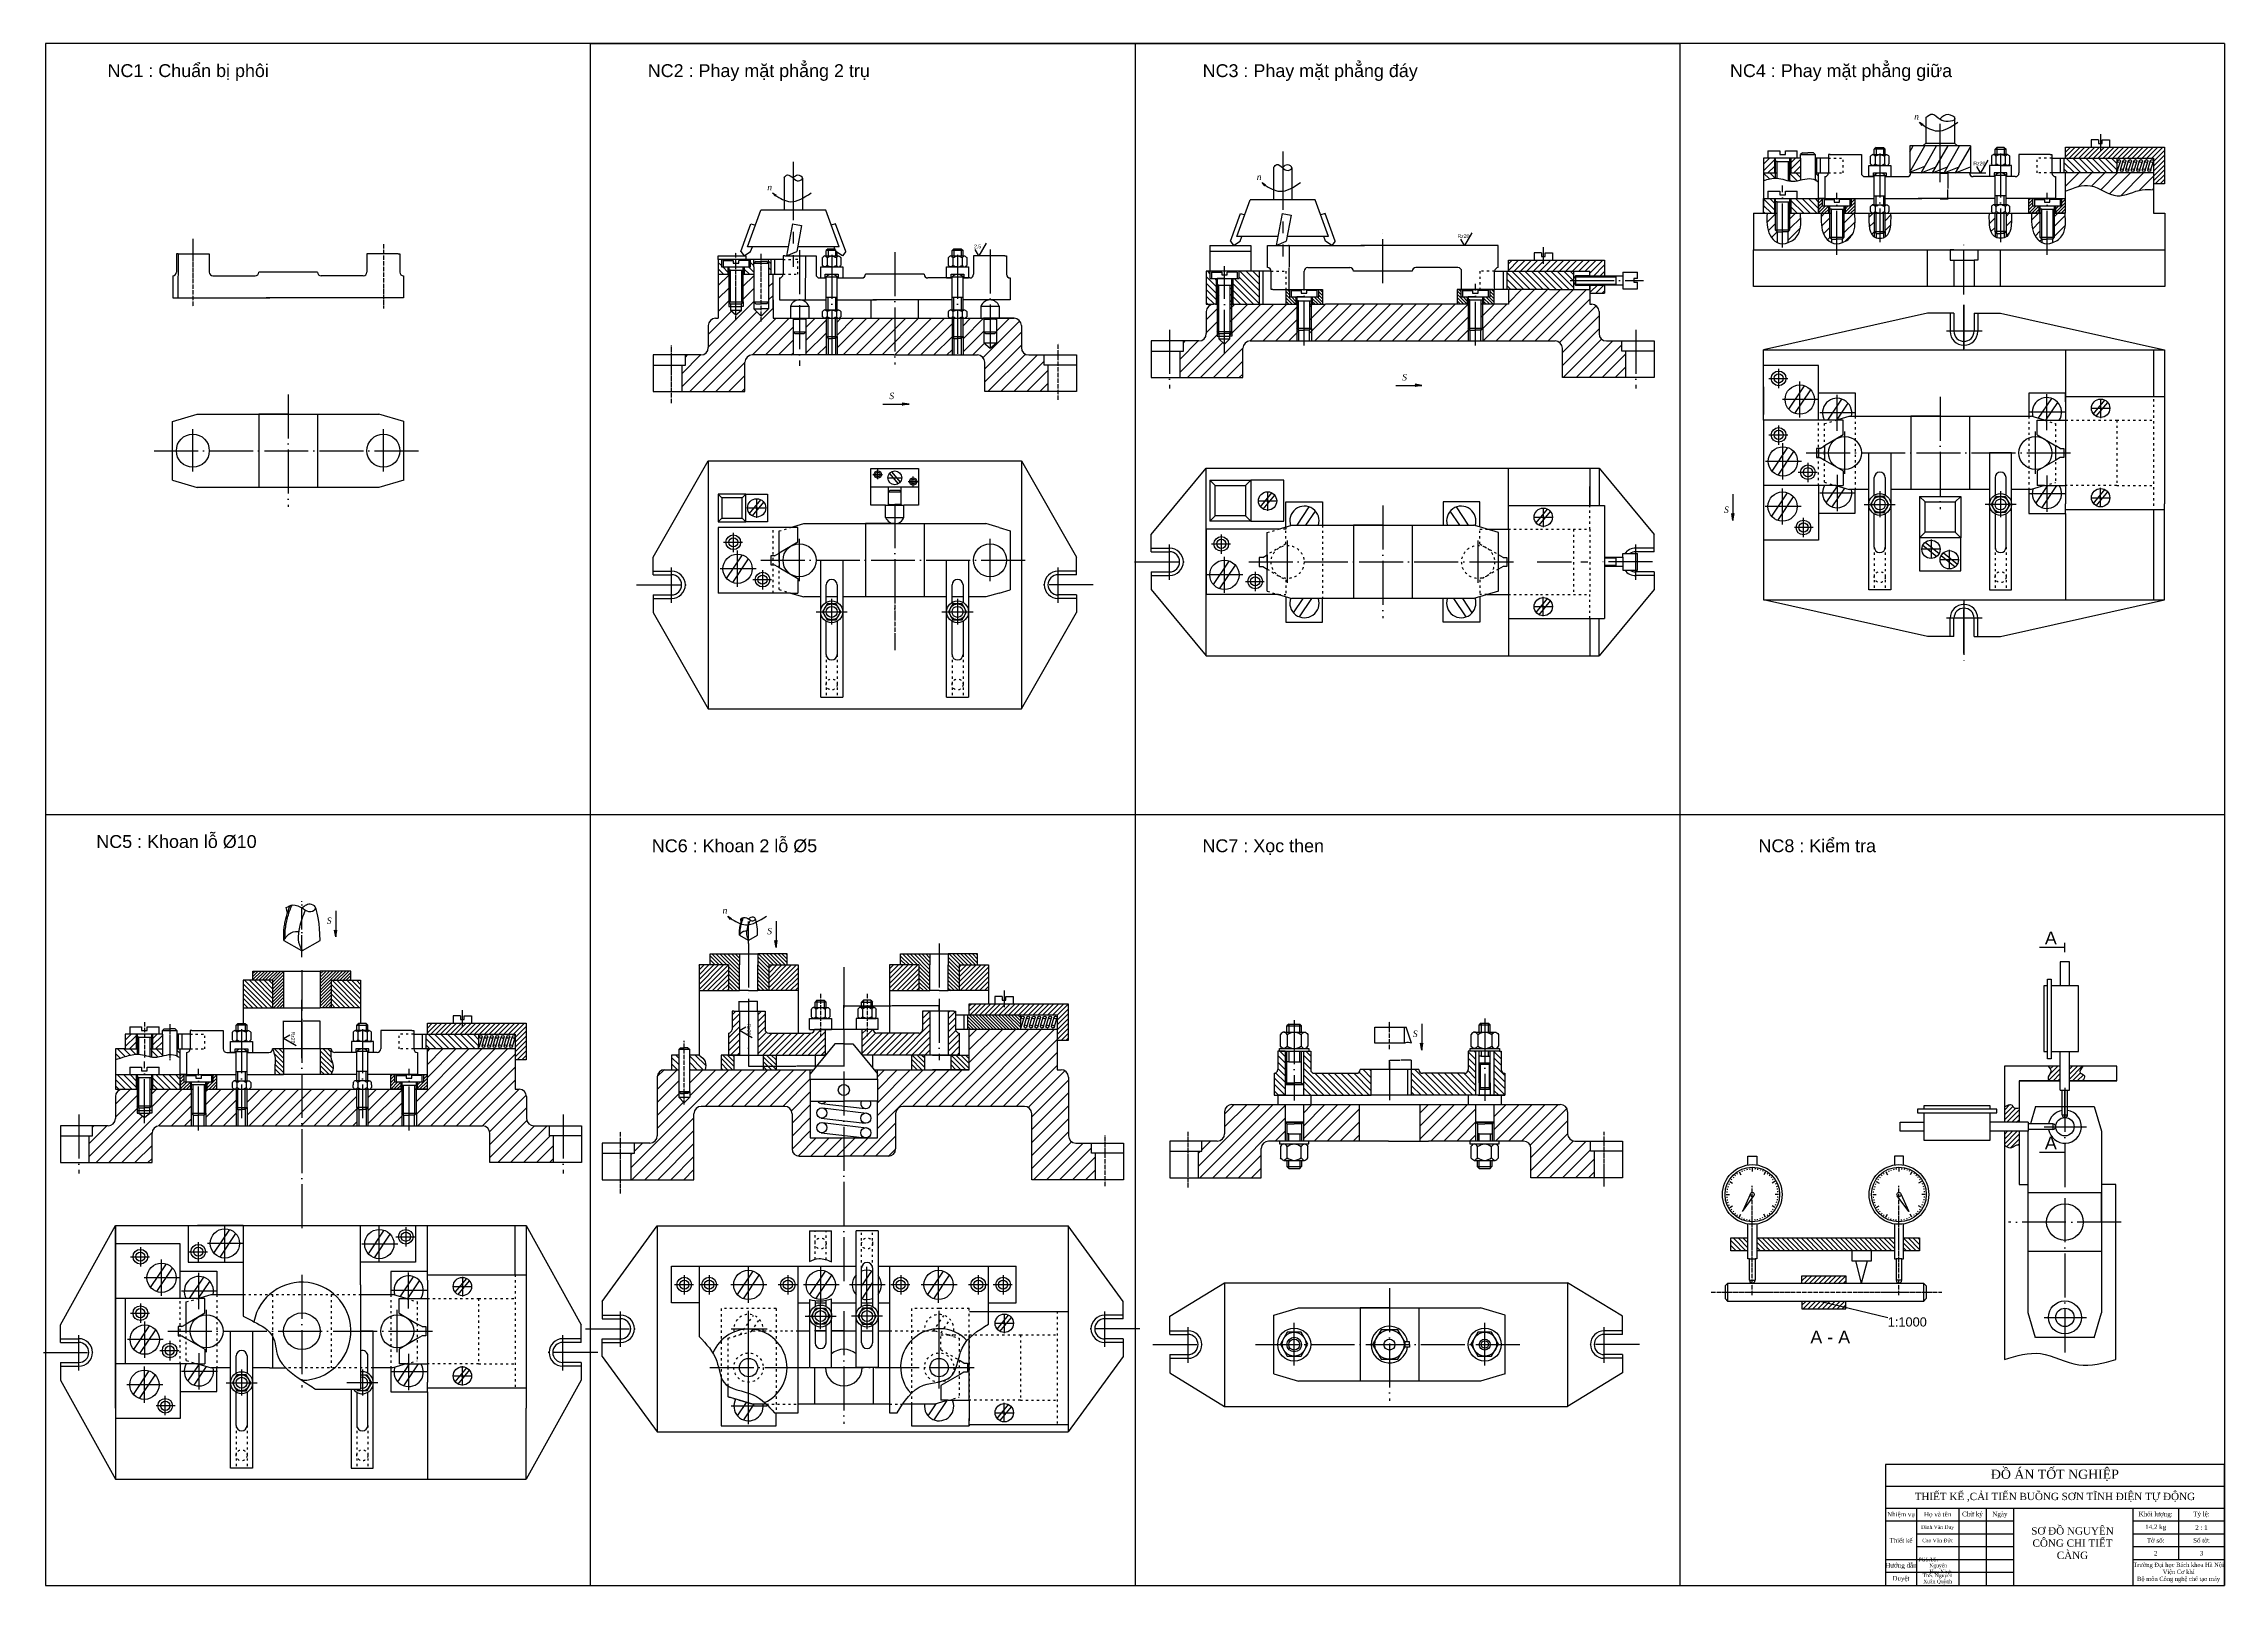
# Model space of a CAD drawing. Header units: inches. Extents: x 12 to 1202, y 8 to 849.
import ezdxf

# ---------------------------------------------------------------- set-up
doc = ezdxf.new("R2010")
doc.units = ezdxf.units.IN
doc.header["$MEASUREMENT"] = 0
for name, pattern in [('ACAD_ISO03W100', [30, 12, -18]), ('ACAD_ISO04W100', [30, 24, -3, 0, -3]), ('CENTER', [50.8, 31.75, -6.35, 6.35, -6.35])]:
    doc.linetypes.add(name, pattern=pattern)
for name, color, linetype in [('duong tam', 1, 'ACAD_ISO04W100'), ('gach VL', 4, 'Continuous'), ('kich thuoc', 3, 'Continuous'), ('net khuat', 2, 'ACAD_ISO03W100'), ('net manh', 5, 'Continuous')]:
    doc.layers.add(name, color=color, linetype=linetype)
doc.layers.add('net dam', color=7, linetype='Continuous', lineweight=30)
doc.styles.add('ISO', font='times.ttf', dxfattribs={"height": 3})
doc.styles.get("Standard").update_dxf_attribs({"font": 'arial.ttf'})
doc.dimstyles.get("Standard").update_dxf_attribs({"dimtxt": 0.18, "dimasz": 0.18, "dimexe": 0.18, "dimexo": 0.0625, "dimgap": 0.09, "dimtad": 0, "dimtih": 1, "dimtoh": 1, "dimdec": 4, "dimzin": 0, "dimdsep": 46, "dimtxsty": 'Standard', "dimcen": 0.09, "dimadec": 0, "dimazin": 0, "dimtfac": 1, "dimtdec": 4, "dimtofl": 0, "dimtmove": 0, "dimatfit": 3, "dimfxl": 1, "dimtolj": 1, "dimtzin": 0, "dimarcsym": 0})
pattern_1 = [(135, (-11890.9333, -1289.4559), (-1.76776695, -1.76776695), [])]
pattern_2 = [(45, (-11890.9333, -1289.456), (-3.535534, 3.535534), [])]
pattern_3 = [(135, (-11890.9333, -1289.4559), (-0.88388348, -0.88388348), [])]
pattern_4 = [(45, (-11890.9333, -1289.4559), (-1.76776695, 1.76776695), [])]
pattern_5 = [(135, (-1984.0081, -6561.8417), (-1.76776695, -1.76776695), [])]
pattern_6 = [(45, (-1984.008, -6561.8417), (-3.535534, 3.535534), [])]
pattern_7 = [(45, (-11890.9333, -1289.4559), (-1.32582521, 1.32582521), [])]
pattern_8 = [(135, (-13079.9333, -1709.9559), (-1.32582521, -1.32582521), [])]

# ---------------------------------------------------------------- blocks, each defined once
blk = doc.blocks.new('*D18')
at = {"layer": 'Defpoints', "color": 0, "transparency": 16777216}
for p in [(691.8, 738.6), (692, 738.6), (692, 714.6)]:
    blk.add_point(p, dxfattribs=at)
at = {"layer": 'kich thuoc', "color": 0, "lineweight": -2, "transparency": 16777216}
for p, q in [((691.9, 738.6), (691.6, 738.6)), ((691.8, 738.4), (691.8, 726.8)), ((691.8, 714.8), (691.8, 726.4)), ((691.9, 714.6), (691.6, 714.6))]:
    blk.add_line(p, q, dxfattribs=at)
at = {"layer": 'kich thuoc', "color": 0, "transparency": 16777216}
for points in [[(691.8, 738.4), (691.8, 738.4), (691.8, 738.6)], [(691.8, 714.8), (691.8, 714.8), (691.8, 714.6)]]:
    blk.add_solid(points, dxfattribs=at)
at = {"layer": 'kich thuoc', "color": 0, "transparency": 16777216, "insert": (691.8, 726.6), "char_height": 0.18, "attachment_point": 5}
blk.add_mtext('\\A1;12{\\H0.7x;\\S%%P0.1^ ;}', dxfattribs=at)
blk = doc.blocks.new('*D19')
at = {"layer": 'Defpoints', "color": 0, "transparency": 16777216}
for p in [(424.7, 733), (428, 733), (424.7, 709)]:
    blk.add_point(p, dxfattribs=at)
at = {"layer": 'kich thuoc', "color": 0, "lineweight": -2, "transparency": 16777216}
for p, q in [((424.7, 733), (428.2, 733)), ((428, 732.8), (428, 721.1)), ((428, 709.1), (428, 720.8)), ((424.7, 709), (428.2, 709))]:
    blk.add_line(p, q, dxfattribs=at)
at = {"layer": 'kich thuoc', "color": 0, "transparency": 16777216}
for points in [[(428, 732.8), (428, 732.8), (428, 733)], [(428, 709.1), (428, 709.1), (428, 709)]]:
    blk.add_solid(points, dxfattribs=at)
at = {"layer": 'kich thuoc', "color": 0, "transparency": 16777216, "insert": (428, 721), "char_height": 0.18, "attachment_point": 5}
blk.add_mtext('\\A1;13{\\H0.7x;\\S%%P0.5^ ;}', dxfattribs=at)
blk = doc.blocks.new('*D20')
at = {"layer": 'Defpoints', "color": 0, "transparency": 16777216}
for p in [(1047.1, 778.2), (1047.1, 764.2), (1051.3, 764.2)]:
    blk.add_point(p, dxfattribs=at)
at = {"layer": 'kich thuoc', "color": 0, "lineweight": -2, "transparency": 16777216}
for p, q in [((1047.2, 778.2), (1051.5, 778.2)), ((1051.3, 778.1), (1051.3, 769.7)), ((1047.2, 764.2), (1051.5, 764.2)), ((1051.3, 764.4), (1051.3, 769.3))]:
    blk.add_line(p, q, dxfattribs=at)
at = {"layer": 'kich thuoc', "color": 0, "transparency": 16777216}
for points in [[(1051.3, 778.1), (1051.4, 778.1), (1051.3, 778.2)], [(1051.3, 764.4), (1051.4, 764.4), (1051.3, 764.2)]]:
    blk.add_solid(points, dxfattribs=at)
at = {"layer": 'kich thuoc', "color": 0, "transparency": 16777216, "insert": (1051.3, 769.5), "char_height": 0.18, "attachment_point": 5}
blk.add_mtext('\\A1;7{\\H0.7x;\\S%%P0.1^ ;}', dxfattribs=at)
blk = doc.blocks.new('*D13')
at = {"layer": 'Defpoints', "color": 0, "ltscale": 0.1, "transparency": 16777216}
for p in [(401.8, 326.3), (391.8, 321.1), (401.8, 321.1)]:
    blk.add_point(p, dxfattribs=at)
at = {"layer": 'kich thuoc', "color": 0, "lineweight": -2, "ltscale": 0.1, "transparency": 16777216}
for p, q in [((391.8, 321.1), (391.8, 326.5)), ((392, 326.3), (396.7, 326.3)), ((401.7, 326.3), (397, 326.3)), ((401.8, 321.1), (401.8, 326.5))]:
    blk.add_line(p, q, dxfattribs=at)
at = {"layer": 'kich thuoc', "color": 0, "ltscale": 0.1, "transparency": 16777216}
for points in [[(392, 326.3), (392, 326.3), (391.8, 326.3)], [(401.7, 326.3), (401.7, 326.3), (401.8, 326.3)]]:
    blk.add_solid(points, dxfattribs=at)
at = {"layer": 'kich thuoc', "color": 0, "ltscale": 0.1, "transparency": 16777216, "insert": (396.8, 326.3), "char_height": 0.18, "attachment_point": 5}
blk.add_mtext('\\A1;5', dxfattribs=at)
blk = doc.blocks.new('*D14')
at = {"layer": 'Defpoints', "color": 0, "transparency": 16777216}
for p in [(163.1, 315.5), (143.1, 300.4), (163.1, 300.4)]:
    blk.add_point(p, dxfattribs=at)
at = {"layer": 'kich thuoc', "color": 0, "lineweight": -2, "transparency": 16777216}
for p, q in [((143.1, 300.5), (143.1, 315.7)), ((143.3, 315.5), (152.6, 315.5)), ((162.9, 315.5), (153.7, 315.5)), ((163.1, 300.5), (163.1, 315.7))]:
    blk.add_line(p, q, dxfattribs=at)
at = {"layer": 'kich thuoc', "color": 0, "transparency": 16777216}
for points in [[(143.3, 315.6), (143.3, 315.5), (143.1, 315.5)], [(162.9, 315.6), (162.9, 315.5), (163.1, 315.5)]]:
    blk.add_solid(points, dxfattribs=at)
at = {"layer": 'kich thuoc', "color": 0, "transparency": 16777216, "insert": (153.1, 315.5), "char_height": 0.18, "attachment_point": 5}
blk.add_mtext('\\A1;20.0000', dxfattribs=at)
blk = doc.blocks.new('*D15')
at = {"layer": 'Defpoints', "color": 0, "ltscale": 0.1, "transparency": 16777216}
for p in [(746.6, 289.1), (758.6, 294.2), (758.6, 289.1)]:
    blk.add_point(p, dxfattribs=at)
at = {"layer": 'kich thuoc', "color": 0, "lineweight": -2, "ltscale": 0.1, "transparency": 16777216}
for p, q in [((746.6, 289.2), (746.6, 294.3)), ((746.8, 294.2), (752.3, 294.2)), ((758.4, 294.2), (752.9, 294.2)), ((758.6, 289.2), (758.6, 294.3))]:
    blk.add_line(p, q, dxfattribs=at)
at = {"layer": 'kich thuoc', "color": 0, "ltscale": 0.1, "transparency": 16777216}
for points in [[(746.8, 294.2), (746.8, 294.1), (746.6, 294.2)], [(758.4, 294.2), (758.4, 294.1), (758.6, 294.2)]]:
    blk.add_solid(points, dxfattribs=at)
at = {"layer": 'kich thuoc', "color": 0, "ltscale": 0.1, "transparency": 16777216, "insert": (752.6, 294.2), "char_height": 0.18, "attachment_point": 5}
blk.add_mtext('\\A1;6{\\H0.7x;\\S%%P0.1^ ;}', dxfattribs=at)
blk = doc.blocks.new('*D16')
at = {"layer": 'Defpoints', "color": 0, "ltscale": 0.1, "transparency": 16777216}
for p in [(396.8, 321.1), (448.8, 311.1), (448.8, 291)]:
    blk.add_point(p, dxfattribs=at)
at = {"layer": 'kich thuoc', "color": 0, "lineweight": -2, "ltscale": 0.1, "transparency": 16777216}
for p, q in [((396.8, 321), (396.8, 290.8)), ((448.8, 311), (448.8, 290.8)), ((397, 291), (422.6, 291)), ((448.7, 291), (423.1, 291))]:
    blk.add_line(p, q, dxfattribs=at)
at = {"layer": 'kich thuoc', "color": 0, "ltscale": 0.1, "transparency": 16777216}
for points in [[(397, 291), (397, 291), (396.8, 291)], [(448.7, 291), (448.7, 291), (448.8, 291)]]:
    blk.add_solid(points, dxfattribs=at)
at = {"layer": 'kich thuoc', "color": 0, "ltscale": 0.1, "transparency": 16777216, "insert": (422.8, 291), "char_height": 0.18, "attachment_point": 5}
blk.add_mtext('\\A1;26', dxfattribs=at)
blk = doc.blocks.new('*D17')
at = {"layer": 'Defpoints', "color": 0, "ltscale": 0.1, "transparency": 16777216}
for p in [(500.8, 324), (448.8, 311.1), (500.8, 321.1)]:
    blk.add_point(p, dxfattribs=at)
at = {"layer": 'kich thuoc', "color": 0, "lineweight": -2, "ltscale": 0.1, "transparency": 16777216}
for p, q in [((448.8, 311.1), (448.8, 324.2)), ((449, 324), (474.6, 324)), ((500.7, 324), (475.1, 324)), ((500.8, 321.1), (500.8, 324.2))]:
    blk.add_line(p, q, dxfattribs=at)
at = {"layer": 'kich thuoc', "color": 0, "ltscale": 0.1, "transparency": 16777216}
for points in [[(449, 324.1), (449, 324), (448.8, 324)], [(500.7, 324.1), (500.7, 324), (500.8, 324)]]:
    blk.add_solid(points, dxfattribs=at)
at = {"layer": 'kich thuoc', "color": 0, "ltscale": 0.1, "transparency": 16777216, "insert": (474.8, 324), "char_height": 0.18, "attachment_point": 5}
blk.add_mtext('\\A1;26', dxfattribs=at)
blk = doc.blocks.new('*U5')
at = {"layer": 'net dam', "ltscale": 0.1}
blk.add_line((0, 0.9), (0, -0.9), dxfattribs=at)
blk = doc.blocks.new('*U6')
at = {"layer": 'net dam', "color": 0, "linetype": 'ByBlock', "lineweight": -2, "transparency": 16777216}
for p, rotation in [((2922, 6819.5), 29.99999999999999), ((2935.3, 6819.5), 329.9999999999999), ((2915.3, 6807.9), 90), ((2917.1, 6814.6), 59.99999999999999), ((2940.2, 6814.6), 300.0000000000001), ((2942, 6807.9), 270), ((2917.1, 6801.2), 120), ((2922, 6796.4), 150), ((2935.3, 6796.4), 209.9999999999999), ((2940.2, 6801.2), 240), ((2928.6, 6794.6), 180)]:
    blk.add_blockref('*U5', p, dxfattribs=dict(at, rotation=rotation))
blk.add_blockref('*U5', (2928.6, 6821.3), dxfattribs=at)
blk = doc.blocks.new('*U7')
at = {"layer": 'net dam', "ltscale": 0.1}
blk.add_line((0, 0.25), (0, -0.25), dxfattribs=at)
blk = doc.blocks.new('*U8')
at = {"layer": 'net dam', "color": 0, "linetype": 'ByBlock', "lineweight": -2, "transparency": 16777216}
for p, rotation in [((2920.4, 6819.2), 35.99999999999999), ((2921.7, 6820), 30), ((2923, 6820.7), 24), ((2924.3, 6821.2), 17.99999999999997), ((2925.7, 6821.6), 11.99999999999999), ((2927.2, 6821.8), 5.999999999999965), ((2930.1, 6821.8), 354.0000000000001), ((2931.5, 6821.6), 348.0000000000001), ((2933, 6821.2), 342.0000000000001), ((2934.3, 6820.7), 336.0000000000001), ((2935.6, 6820), 330.0000000000001), ((2936.9, 6819.2), 324.0000000000001), ((2914.7, 6807.9), 90), ((2914.8, 6809.4), 84.00000000000003), ((2915, 6810.8), 78), ((2915.4, 6812.2), 72), ((2915.9, 6813.6), 66.00000000000001), ((2916.5, 6814.9), 60.00000000000001), ((2917.3, 6816.1), 54), ((2918.3, 6817.3), 48.00000000000002), ((2919.3, 6818.3), 42.00000000000001), ((2938, 6818.3), 318.0000000000001), ((2939, 6817.3), 312), ((2939.9, 6816.1), 306.0000000000001), ((2940.7, 6814.9), 300.0000000000001), ((2941.4, 6813.6), 294), ((2941.9, 6812.2), 288.0000000000001), ((2942.3, 6810.8), 282.0000000000001), ((2942.5, 6809.4), 275.9999999999999), ((2942.6, 6807.9), 270), ((2914.8, 6806.5), 96), ((2915, 6805), 102), ((2915.4, 6803.6), 108), ((2915.9, 6802.2), 114), ((2916.5, 6800.9), 120), ((2917.3, 6799.7), 126), ((2918.3, 6798.6), 132), ((2919.3, 6797.5), 138), ((2920.4, 6796.6), 144), ((2921.7, 6795.8), 150), ((2935.6, 6795.8), 210), ((2936.9, 6796.6), 216), ((2938, 6797.5), 222), ((2939, 6798.6), 228.0000000000001), ((2939.9, 6799.7), 234), ((2940.7, 6800.9), 240), ((2941.4, 6802.2), 246), ((2941.9, 6803.6), 252), ((2942.3, 6805), 258.0000000000001), ((2942.5, 6806.5), 264.0000000000001), ((2923, 6795.2), 156), ((2924.3, 6794.6), 162), ((2925.7, 6794.3), 168.0000000000001), ((2927.2, 6794), 174), ((2928.6, 6794), 180), ((2930.1, 6794), 186), ((2931.5, 6794.3), 192), ((2933, 6794.6), 198), ((2934.3, 6795.2), 204)]:
    blk.add_blockref('*U7', p, dxfattribs=dict(at, rotation=rotation))
blk.add_blockref('*U7', (2928.6, 6821.9), dxfattribs=at)
blk = doc.blocks.new('*U9')
at = {"layer": 'net dam', "ltscale": 0.1}
blk.add_line((0, 0.9), (0, -0.9), dxfattribs=at)
blk = doc.blocks.new('*U10')
at = {"layer": 'net dam', "color": 0, "linetype": 'ByBlock', "lineweight": -2, "transparency": 16777216}
for p, rotation in [((2922, 6819.5), 29.99999999999999), ((2935.3, 6819.5), 329.9999999999999), ((2915.3, 6807.9), 90), ((2917.1, 6814.6), 59.99999999999999), ((2940.2, 6814.6), 300.0000000000001), ((2942, 6807.9), 270), ((2917.1, 6801.2), 120), ((2922, 6796.4), 150), ((2935.3, 6796.4), 209.9999999999999), ((2940.2, 6801.2), 240), ((2928.6, 6794.6), 180)]:
    blk.add_blockref('*U9', p, dxfattribs=dict(at, rotation=rotation))
blk.add_blockref('*U9', (2928.6, 6821.3), dxfattribs=at)
blk = doc.blocks.new('*U11')
at = {"layer": 'net dam', "ltscale": 0.1}
blk.add_line((0, 0.25), (0, -0.25), dxfattribs=at)
blk = doc.blocks.new('*U12')
at = {"layer": 'net dam', "color": 0, "linetype": 'ByBlock', "lineweight": -2, "transparency": 16777216}
for p, rotation in [((2920.4, 6819.2), 35.99999999999999), ((2921.7, 6820), 30), ((2923, 6820.7), 24), ((2924.3, 6821.2), 17.99999999999997), ((2925.7, 6821.6), 11.99999999999999), ((2927.2, 6821.8), 5.999999999999965), ((2930.1, 6821.8), 354.0000000000001), ((2931.5, 6821.6), 348.0000000000001), ((2933, 6821.2), 342.0000000000001), ((2934.3, 6820.7), 336.0000000000001), ((2935.6, 6820), 330.0000000000001), ((2936.9, 6819.2), 324.0000000000001), ((2914.7, 6807.9), 90), ((2914.8, 6809.4), 84.00000000000003), ((2915, 6810.8), 78), ((2915.4, 6812.2), 72), ((2915.9, 6813.6), 66.00000000000001), ((2916.5, 6814.9), 60.00000000000001), ((2917.3, 6816.1), 54), ((2918.3, 6817.3), 48.00000000000002), ((2919.3, 6818.3), 42.00000000000001), ((2938, 6818.3), 318.0000000000001), ((2939, 6817.3), 312), ((2939.9, 6816.1), 306.0000000000001), ((2940.7, 6814.9), 300.0000000000001), ((2941.4, 6813.6), 294), ((2941.9, 6812.2), 288.0000000000001), ((2942.3, 6810.8), 282.0000000000001), ((2942.5, 6809.4), 275.9999999999999), ((2942.6, 6807.9), 270), ((2914.8, 6806.5), 96), ((2915, 6805), 102), ((2915.4, 6803.6), 108), ((2915.9, 6802.2), 114), ((2916.5, 6800.9), 120), ((2917.3, 6799.7), 126), ((2918.3, 6798.6), 132), ((2919.3, 6797.5), 138), ((2920.4, 6796.6), 144), ((2921.7, 6795.8), 150), ((2935.6, 6795.8), 210), ((2936.9, 6796.6), 216), ((2938, 6797.5), 222), ((2939, 6798.6), 228.0000000000001), ((2939.9, 6799.7), 234), ((2940.7, 6800.9), 240), ((2941.4, 6802.2), 246), ((2941.9, 6803.6), 252), ((2942.3, 6805), 258.0000000000001), ((2942.5, 6806.5), 264.0000000000001), ((2923, 6795.2), 156), ((2924.3, 6794.6), 162), ((2925.7, 6794.3), 168.0000000000001), ((2927.2, 6794), 174), ((2928.6, 6794), 180), ((2930.1, 6794), 186), ((2931.5, 6794.3), 192), ((2933, 6794.6), 198), ((2934.3, 6795.2), 204)]:
    blk.add_blockref('*U11', p, dxfattribs=dict(at, rotation=rotation))
blk.add_blockref('*U11', (2928.6, 6821.9), dxfattribs=at)
blk = doc.blocks.new('*D21')
at = {"color": 0, "lineweight": -2, "transparency": 16777216}
for p, q in [((85.5, 734.1), (85.4, 734.1)), ((85.6, 733.9), (85.6, 722.3)), ((85.6, 710.3), (85.6, 721.9)), ((85.5, 710.1), (85.4, 710.1))]:
    blk.add_line(p, q, dxfattribs=at)
at = {"color": 0, "transparency": 16777216}
for points in [[(85.6, 733.9), (85.6, 733.9), (85.6, 734.1)], [(85.6, 710.3), (85.6, 710.3), (85.6, 710.1)]]:
    blk.add_solid(points, dxfattribs=at)
at = {"layer": 'Defpoints', "color": 0, "transparency": 16777216}
for p in [(85.6, 734.1), (85.6, 710.1), (85.6, 710.1)]:
    blk.add_point(p, dxfattribs=at)
at = {"color": 0, "transparency": 16777216, "insert": (85.6, 722.1), "char_height": 0.18, "attachment_point": 5}
blk.add_mtext('\\A1;24.0000', dxfattribs=at)

msp = doc.modelspace()

# ---------------------------------------------------------------- hatches: boundary and pattern name
at = {"layer": 'gach VL'}
h = msp.add_hatch(dxfattribs=at)
h.set_pattern_fill('ANSI31', color=256, scale=20)
h.set_pattern_definition(pattern_4)
h.paths.add_polyline_path([(979.578, 786.24573), (978.95964, 786.24573), (978.95964, 778.24573), (979.578, 778.24573)])
h.paths.add_polyline_path([(956.66511, 778.24573), (956.66511, 786.24573), (950.76143, 786.24573), (950.76143, 778.24573)])
h.paths.add_polyline_path([(965.66511, 786.24573), (965.66511, 778.24573), (970.95964, 778.24573), (970.95964, 786.24573)])
h = msp.add_hatch(dxfattribs=at)
h.set_pattern_fill('ANSI31', color=256, scale=20, angle=90)
h.set_pattern_definition(pattern_1)
h.paths.add_polyline_path([(1143.52733, 786.24573), (1114.71076, 786.24573), (1114.71076, 778.24573), (1143.52733, 778.24573), (1143.52733, 779.74573)])
h = msp.add_hatch(dxfattribs=at)
h.set_pattern_fill('ANSI31', color=256, scale=15)
h.set_pattern_definition(pattern_7)
h.paths.add_polyline_path([(1169.52733, 792.24573), (1163.52733, 792.24573), (1115.57933, 792.24573), (1115.57933, 786.24573), (1143.52733, 786.24573), (1163.52733, 786.24573), (1163.52733, 778.24573), (1163.52733, 772.24573), (1169.52733, 772.24573)])
h = msp.add_hatch(dxfattribs=at)
h.set_pattern_fill('ANSI31', color=256, scale=20, angle=90)
h.set_pattern_definition(pattern_1)
edge = h.paths.add_edge_path()
edge.add_line((957.16511, 778.24573), (950.76143, 778.24573))
edge.add_line((950.76143, 778.24573), (950.76143, 774.05457))
edge.add_spline(control_points=[(950.76143, 774.05457), (952.90011, 774.69932), (955.03879, 775.34407), (957.16511, 775.38607)], knot_values=[0, 0, 0, 0, 6.5037040496, 6.5037040496, 6.5037040496, 6.5037040496], degree=3, periodic=0)
edge.add_line((957.16511, 775.38607), (957.16511, 778.24573))
edge = h.paths.add_edge_path()
edge.add_line((980.76143, 778.24573), (978.95964, 778.24573))
edge.add_line((978.95964, 778.24573), (978.95964, 774.38609))
edge.add_spline(control_points=[(978.95964, 774.38609), (979.56372, 774.11461), (980.16257, 773.79723), (980.76143, 773.47985)], knot_values=[28.696525532, 28.696525532, 28.696525532, 28.696525532, 30.6666555351, 30.6666555351, 30.6666555351, 30.6666555351], degree=3, periodic=0)
edge.add_line((980.76143, 773.47985), (980.76143, 778.24573))
h.paths.add_polyline_path([(970.95964, 778.24573), (965.16511, 778.24573), (965.16511, 773.8535), (965.18746, 773.85017), (965.20982, 773.84688), (965.23217, 773.84363), (965.25453, 773.84042), (965.27689, 773.83724), (965.29926, 773.8341), (965.32162, 773.831), (965.34399, 773.82794), (965.36636, 773.82492), (965.38874, 773.82194), (965.41111, 773.819), (965.43349, 773.8161), (965.45587, 773.81324), (965.47826, 773.81043), (965.50064, 773.80765), (965.52303, 773.80491), (965.54543, 773.80222), (965.56782, 773.79957), (965.59022, 773.79696), (965.61262, 773.79439), (965.63502, 773.79187), (965.65743, 773.78938), (965.67984, 773.78695), (965.70225, 773.78455), (965.72466, 773.7822), (965.74708, 773.77989), (965.7695, 773.77763), (965.79192, 773.77541), (965.81434, 773.77324), (965.83677, 773.77111), (965.8592, 773.76903), (965.88164, 773.767), (965.90407, 773.76501), (965.92651, 773.76306), (965.94895, 773.76116), (965.9714, 773.75931), (965.99385, 773.75751), (966.0163, 773.75575), (966.03875, 773.75405), (966.06121, 773.75238), (966.08367, 773.75077), (966.10613, 773.74921), (966.12859, 773.74769), (966.15106, 773.74623), (966.17353, 773.74481), (966.19601, 773.74344), (966.21848, 773.74212), (966.24096, 773.74086), (966.26345, 773.73964), (966.28593, 773.73847), (966.30842, 773.73736), (966.33091, 773.73629), (966.35341, 773.73528), (966.37591, 773.73432), (966.39841, 773.73341), (966.42091, 773.73255), (966.44342, 773.73174), (966.46593, 773.73099), (966.48845, 773.73029), (966.51096, 773.72965), (966.53348, 773.72905), (966.55601, 773.72851), (966.57853, 773.72803), (966.60106, 773.7276), (966.62359, 773.72722), (966.64613, 773.7269), (966.66867, 773.72664), (966.69121, 773.72643), (966.71376, 773.72627), (966.73631, 773.72617), (966.75886, 773.72613), (966.78141, 773.72615), (966.80397, 773.72622), (966.82653, 773.72634), (966.8491, 773.72652), (966.87167, 773.72676), (966.89424, 773.72705), (966.91681, 773.72739), (966.93939, 773.72779), (966.96197, 773.72825), (966.98455, 773.72875), (967.00714, 773.72931), (967.02973, 773.72992), (967.05232, 773.73059), (967.07491, 773.73131), (967.09751, 773.73208), (967.12011, 773.7329), (967.14272, 773.73377), (967.16532, 773.7347), (967.18793, 773.73567), (967.21054, 773.7367), (967.23316, 773.73778), (967.25578, 773.73891), (967.2784, 773.74008), (967.30102, 773.74131), (967.32364, 773.74259), (967.34627, 773.74391), (967.3689, 773.74528), (967.39153, 773.74671), (967.41417, 773.74818), (967.43681, 773.74969), (967.45945, 773.75126), (967.48209, 773.75287), (967.50474, 773.75453), (967.52738, 773.75624), (967.55003, 773.75799), (967.57269, 773.75979), (967.59534, 773.76164), (967.618, 773.76353), (967.64066, 773.76547), (967.66332, 773.76745), (967.68598, 773.76947), (967.70865, 773.77154), (967.73132, 773.77366), (967.75399, 773.77582), (967.77666, 773.77802), (967.79933, 773.78026), (967.82201, 773.78255), (967.84469, 773.78488), (967.86737, 773.78726), (967.89005, 773.78967), (967.91273, 773.79213), (967.93542, 773.79463), (967.95811, 773.79717), (967.9808, 773.79975), (968.00349, 773.80237), (968.02618, 773.80504), (968.04888, 773.80774), (968.07158, 773.81048), (968.09428, 773.81326), (968.11698, 773.81609), (968.13968, 773.81895), (968.16238, 773.82185), (968.18509, 773.82478), (968.2078, 773.82776), (968.23051, 773.83077), (968.25322, 773.83383), (968.27593, 773.83691), (968.29864, 773.84004), (968.32136, 773.8432), (968.34407, 773.8464), (968.36679, 773.84964), (968.38951, 773.85291), (968.41223, 773.85621), (968.43496, 773.85956), (968.45768, 773.86293), (968.4804, 773.86635), (968.50313, 773.86979), (968.52586, 773.87327), (968.54859, 773.87679), (968.57132, 773.88034), (968.59405, 773.88392), (968.61678, 773.88753), (968.63951, 773.89118), (968.66225, 773.89486), (968.68498, 773.89857), (968.70772, 773.90231), (968.73046, 773.90609), (968.7532, 773.90989), (968.77594, 773.91373), (968.79868, 773.9176), (968.82142, 773.9215), (968.84416, 773.92543), (968.8669, 773.92939), (968.88965, 773.93338), (968.91239, 773.93739), (968.93514, 773.94144), (968.95789, 773.94552), (968.98063, 773.94962), (969.00338, 773.95375), (969.02613, 773.95791), (969.04888, 773.9621), (969.07163, 773.96631), (969.09438, 773.97056), (969.11713, 773.97483), (969.13988, 773.97912), (969.16264, 773.98344), (969.18539, 773.98779), (969.20814, 773.99216), (969.2309, 773.99656), (969.25365, 774.00099), (969.27641, 774.00543), (969.29916, 774.00991), (969.32192, 774.0144), (969.34467, 774.01892), (969.36743, 774.02347), (969.39019, 774.02804), (969.41294, 774.03263), (969.4357, 774.03724), (969.45846, 774.04188), (969.48122, 774.04653), (969.50397, 774.05121), (969.52673, 774.05592), (969.54949, 774.06064), (969.57225, 774.06538), (969.59501, 774.07015), (969.61776, 774.07493), (969.64052, 774.07974), (969.66328, 774.08456), (969.68604, 774.08941), (969.7088, 774.09427), (969.73155, 774.09916), (969.75431, 774.10406), (969.77707, 774.10898), (969.79983, 774.11392), (969.82259, 774.11887), (969.84534, 774.12385), (969.8681, 774.12884), (969.89086, 774.13385), (969.91361, 774.13888), (969.93637, 774.14392), (969.95912, 774.14898), (969.98188, 774.15405), (970.00463, 774.15914), (970.02739, 774.16424), (970.05014, 774.16936), (970.0729, 774.1745), (970.09565, 774.17965), (970.1184, 774.18481), (970.14115, 774.18999), (970.16391, 774.19518), (970.18666, 774.20039), (970.20941, 774.2056), (970.23216, 774.21083), (970.2549, 774.21608), (970.27765, 774.22133), (970.3004, 774.2266), (970.32315, 774.23188), (970.34589, 774.23717), (970.36864, 774.24247), (970.39138, 774.24778), (970.41413, 774.2531), (970.43687, 774.25843), (970.45961, 774.26378), (970.48235, 774.26913), (970.50509, 774.27449), (970.52783, 774.27986), (970.55057, 774.28524), (970.5733, 774.29063), (970.59604, 774.29602), (970.61877, 774.30143), (970.64151, 774.30684), (970.66424, 774.31226), (970.68697, 774.31768), (970.7097, 774.32312), (970.73243, 774.32855), (970.75516, 774.334), (970.77788, 774.33945), (970.80061, 774.34491), (970.82333, 774.35037), (970.84605, 774.35584), (970.86877, 774.36131), (970.89149, 774.36679), (970.91421, 774.37227), (970.93693, 774.37775), (970.95964, 774.38324)])
h.paths.add_polyline_path([(956.66511, 756.24573), (956.66511, 764.24573), (950.76143, 764.24573), (950.76143, 756.24573)])
h.paths.add_polyline_path([(965.66511, 764.24573), (965.66511, 756.24573), (980.76143, 756.24573), (980.76143, 761.24573), (980.76143, 764.24573)])
h = msp.add_hatch(dxfattribs=at)
h.set_pattern_fill('ANSI31', color=256, scale=40)
h.set_pattern_definition(pattern_2)
edge = h.paths.add_edge_path()
edge.add_line((1143.52733, 778.24573), (1115.57933, 778.24573))
edge.add_line((1115.57933, 778.24573), (1115.57933, 768.28159))
edge.add_spline(control_points=[(1115.57933, 768.28159), (1120.18786, 770.1772), (1129.90314, 774.17336), (1143.10069, 762.22855), (1154.73309, 769.66981), (1161.49049, 769.19898), (1163.52733, 769.05706)], knot_values=[0, 0, 0, 0, 13.9660170588, 29.441932838, 43.5682231053, 49.6634851538, 49.6634851538, 49.6634851538, 49.6634851538], degree=3, periodic=0)
edge.add_line((1163.52733, 769.05706), (1163.52733, 778.24573))
edge.add_line((1163.52733, 778.24573), (1143.52733, 778.24573))
h = msp.add_hatch(dxfattribs=at)
h.set_pattern_fill('ANSI31', color=256, scale=10)
h.set_pattern_definition([(45, (-11890.9333, -1289.4559), (-0.88388348, 0.88388348), [])])
h.paths.add_polyline_path([(986.26143, 756.24573), (986.26143, 760.24573), (982.76143, 760.24573), (982.76143, 764.24573), (980.76143, 764.24573), (980.76143, 756.24573)])
h.paths.add_polyline_path([(995.26143, 760.24573), (995.26143, 756.24573), (1000.76143, 756.24573), (1000.76143, 764.24573), (998.76143, 764.24573), (998.76143, 760.24573)])
h.paths.add_polyline_path([(1101.07933, 756.24573), (1101.07933, 760.24573), (1097.57933, 760.24573), (1097.57933, 764.24573), (1095.57933, 764.24573), (1095.57933, 756.24573)])
h.paths.add_polyline_path([(1110.07933, 760.24573), (1110.07933, 756.24573), (1115.57933, 756.24573), (1115.57933, 764.24573), (1113.57933, 764.24573), (1113.57933, 760.24573)])
h = msp.add_hatch(dxfattribs=at)
h.set_pattern_fill('ANSI31', color=256, scale=30)
h.set_pattern_definition([(45, (-11890.9333, -1289.456), (-2.6516504, 2.6516504), [])])
edge = h.paths.add_edge_path()
edge.add_spline(control_points=[(964.16511, 740.24573), (966.43282, 741.05746), (971.69133, 745.36408), (971.19713, 752.03678), (970.88539, 756.24573)], knot_values=[23.6633015274, 23.6633015274, 23.6633015274, 23.6633015274, 30.5492210902, 42.3128233909, 42.3128233909, 42.3128233909, 42.3128233909], degree=3, periodic=0)
edge.add_line((970.88539, 756.24573), (965.16511, 756.24573))
edge.add_line((965.16511, 756.24573), (965.16511, 747.18415))
edge.add_line((965.16511, 747.18415), (964.16511, 746.18415))
edge.add_line((964.16511, 746.18415), (964.16511, 740.24573))
edge = h.paths.add_edge_path()
edge.add_line((958.16511, 746.18415), (957.16511, 747.18415))
edge.add_line((957.16511, 747.18415), (957.16511, 756.24573))
edge.add_line((957.16511, 756.24573), (952.65078, 756.24573))
edge.add_spline(control_points=[(952.65078, 756.24573), (952.52913, 752.07151), (952.35182, 745.98793), (956.50154, 741.00671), (958.16511, 740.24573)], knot_values=[0, 0, 0, 0, 12.1195773963, 17.6633015274, 17.6633015274, 17.6633015274, 17.6633015274], degree=3, periodic=0)
edge.add_line((958.16511, 740.24573), (958.16511, 746.18415))
edge = h.paths.add_edge_path()
edge.add_line((986.76143, 752.39391), (986.76143, 756.24573))
edge.add_line((986.76143, 756.24573), (982.2471, 756.24573))
edge.add_spline(control_points=[(982.2471, 756.24573), (982.12545, 752.07151), (981.94814, 745.98793), (986.09786, 741.00671), (987.76143, 740.24573)], knot_values=[0, 0, 0, 0, 12.1195773963, 17.6633015274, 17.6633015274, 17.6633015274, 17.6633015274], degree=3, periodic=0)
edge.add_line((987.76143, 740.24573), (987.76143, 742.18415))
edge.add_line((987.76143, 742.18415), (986.76143, 743.18415))
edge.add_line((986.76143, 743.18415), (986.76143, 752.39391))
edge = h.paths.add_edge_path()
edge.add_spline(control_points=[(993.76143, 740.24573), (996.02914, 741.05746), (1001.28765, 745.36408), (1000.79344, 752.03678), (1000.48171, 756.24573)], knot_values=[23.6633015274, 23.6633015274, 23.6633015274, 23.6633015274, 30.5492210902, 42.3128233909, 42.3128233909, 42.3128233909, 42.3128233909], degree=3, periodic=0)
edge.add_line((1000.48171, 756.24573), (994.76143, 756.24573))
edge.add_line((994.76143, 756.24573), (994.76143, 752.39391))
edge.add_line((994.76143, 752.39391), (994.76143, 743.18415))
edge.add_line((994.76143, 743.18415), (993.76143, 742.18415))
edge.add_line((993.76143, 742.18415), (993.76143, 740.24573))
edge = h.paths.add_edge_path()
edge.add_line((1011.17378, 756.24573), (1010.39815, 756.24573))
edge.add_line((1010.39815, 756.24573), (1008.29972, 756.24573))
edge.add_spline(control_points=[(1008.29972, 756.24573), (1008.15004, 750.78516), (1008.00035, 745.32459), (1011.17378, 743.36587)], knot_values=[0, 0, 0, 0, 12.6842433696, 12.6842433696, 12.6842433696, 12.6842433696], degree=3, periodic=0)
edge.add_line((1011.17378, 743.36587), (1011.17378, 746.24573))
edge.add_line((1011.17378, 746.24573), (1011.17378, 756.24573))
edge = h.paths.add_edge_path()
edge.add_spline(control_points=[(1017.17378, 743.29589), (1020.4261, 745.19318), (1020.3611, 750.71945), (1020.29611, 756.24573)], knot_values=[19.0879074103, 19.0879074103, 19.0879074103, 19.0879074103, 31.8962797709, 31.8962797709, 31.8962797709, 31.8962797709], degree=3, periodic=0)
edge.add_line((1020.29611, 756.24573), (1017.17378, 756.24573))
edge.add_line((1017.17378, 756.24573), (1017.17378, 746.24573))
edge.add_line((1017.17378, 746.24573), (1017.17378, 743.29589))
edge = h.paths.add_edge_path()
edge.add_line((1077.11498, 756.24573), (1073.99266, 756.24573))
edge.add_spline(control_points=[(1073.99266, 756.24573), (1073.92766, 750.71945), (1073.86267, 745.19318), (1077.11498, 743.29589)], knot_values=[19.0879074103, 19.0879074103, 19.0879074103, 19.0879074103, 31.8962797709, 31.8962797709, 31.8962797709, 31.8962797709], degree=3, periodic=0)
edge.add_line((1077.11498, 743.29589), (1077.11498, 746.24573))
edge.add_line((1077.11498, 746.24573), (1077.11498, 756.24573))
edge = h.paths.add_edge_path()
edge.add_spline(control_points=[(1083.11498, 743.36587), (1086.28841, 745.32459), (1086.13872, 750.78516), (1085.98904, 756.24573)], knot_values=[0, 0, 0, 0, 12.6842433696, 12.6842433696, 12.6842433696, 12.6842433696], degree=3, periodic=0)
edge.add_line((1085.98904, 756.24573), (1083.11498, 756.24573))
edge.add_line((1083.11498, 756.24573), (1083.11498, 746.24573))
edge.add_line((1083.11498, 746.24573), (1083.11498, 743.36587))
edge = h.paths.add_edge_path()
edge.add_line((1101.57933, 752.39391), (1101.57933, 756.24573))
edge.add_line((1101.57933, 756.24573), (1097.065, 756.24573))
edge.add_spline(control_points=[(1097.065, 756.24573), (1096.94335, 752.07151), (1096.76604, 745.98793), (1100.91576, 741.00671), (1102.57933, 740.24573)], knot_values=[0, 0, 0, 0, 12.1195773963, 17.6633015274, 17.6633015274, 17.6633015274, 17.6633015274], degree=3, periodic=0)
edge.add_line((1102.57933, 740.24573), (1102.57933, 742.18415))
edge.add_line((1102.57933, 742.18415), (1101.57933, 743.18415))
edge.add_line((1101.57933, 743.18415), (1101.57933, 752.39391))
edge = h.paths.add_edge_path()
edge.add_spline(control_points=[(1108.57933, 740.24573), (1110.84704, 741.05746), (1116.10555, 745.36408), (1115.61135, 752.03678), (1115.29961, 756.24573)], knot_values=[23.6633015274, 23.6633015274, 23.6633015274, 23.6633015274, 30.5492210902, 42.3128233909, 42.3128233909, 42.3128233909, 42.3128233909], degree=3, periodic=0)
edge.add_line((1115.29961, 756.24573), (1109.57933, 756.24573))
edge.add_line((1109.57933, 756.24573), (1109.57933, 752.39391))
edge.add_line((1109.57933, 752.39391), (1109.57933, 743.18415))
edge.add_line((1109.57933, 743.18415), (1108.57933, 742.18415))
edge.add_line((1108.57933, 742.18415), (1108.57933, 740.24573))
at = {"layer": 'gach VL', "ltscale": 0.1}
h = msp.add_hatch(dxfattribs=at)
h.set_pattern_fill('ANSI31', color=256, scale=20, angle=90)
h.set_pattern_definition(pattern_5)
h.paths.add_polyline_path([(409.09464, 730.95855), (407.7905, 730.95855), (407.7905, 728.95855), (407.7905, 726.95855), (407.7905, 722.95855), (409.09464, 722.95855)])
h.paths.add_polyline_path([(385.49596, 722.95855), (385.49596, 726.95855), (381.99596, 726.95855), (381.99596, 730.95855), (380.27807, 730.95855), (380.27807, 722.95855)])
h.paths.add_polyline_path([(394.49596, 726.95855), (394.49596, 722.95855), (399.7905, 722.95855), (399.7905, 726.95855), (399.7905, 728.95855), (399.7905, 730.95855), (397.99596, 730.95855), (397.99596, 726.95855)])
at = {"layer": 'gach VL'}
h = msp.add_hatch(dxfattribs=at)
h.set_pattern_fill('ANSI31', color=256, scale=20)
h.set_pattern_definition(pattern_4)
h.paths.add_polyline_path([(864.00708, 730.61357), (856.00708, 730.61357), (811.50708, 730.61357), (811.50708, 724.61357), (829.00708, 724.61357), (830.94703, 724.61357), (856.00708, 724.61357), (856.00708, 722.11357), (864.00708, 722.11357), (864.00708, 727.61357)])
h.paths.add_polyline_path([(864.00708, 717.11357), (856.00708, 717.11357), (856.00708, 715.11357), (856.00708, 714.61357), (856.00708, 712.61357), (864.00708, 712.61357)])
h.paths.add_polyline_path([(864.00708, 722.11357), (856.00708, 722.11357), (856.00708, 721.61357), (864.00708, 721.61357)])
h.paths.add_polyline_path([(864.00708, 717.61357), (856.00708, 717.61357), (856.00708, 717.11357), (864.00708, 717.11357)])
at = {"layer": 'gach VL', "ltscale": 0.1}
h = msp.add_hatch(dxfattribs=at)
h.set_pattern_fill('ANSI31', color=256, scale=40)
h.set_pattern_definition(pattern_6)
h.paths.add_polyline_path([(439.21409, 688.95855), (439.21409, 698.95855), (438.43846, 698.95855), (428.16102, 698.95855), (428.16102, 678.95855), (439.21409, 678.95855)])
h.paths.add_polyline_path([(476.66102, 698.95855), (445.21409, 698.95855), (445.21409, 688.95855), (445.21409, 678.95855), (476.04192, 678.95855), (476.66102, 678.95855)])
h.paths.add_polyline_path([(507.89573, 688.95855), (507.89573, 698.95855), (507.1201, 698.95855), (476.66102, 698.95855), (476.66102, 678.95855), (498.04192, 678.95855), (507.89573, 678.95855)])
edge = h.paths.add_edge_path()
edge.add_line((525.16102, 698.95855), (513.89573, 698.95855))
edge.add_line((513.89573, 698.95855), (513.89573, 688.95855))
edge.add_line((513.89573, 688.95855), (513.89573, 678.95855))
edge.add_line((513.89573, 678.95855), (521.75218, 678.95855))
edge.add_arc((521.75218, 674.95855), 4, 0, 90, ccw=False)
edge.add_line((525.75218, 674.95855), (525.75218, 658.95855))
edge.add_line((525.75218, 658.95855), (560.25218, 658.95855))
edge.add_line((560.25218, 658.95855), (560.25218, 673.45855))
edge.add_line((560.25218, 673.45855), (558.25218, 673.45855))
edge.add_line((558.25218, 673.45855), (558.25218, 678.95855))
edge.add_line((558.25218, 678.95855), (549.75218, 678.95855))
edge.add_arc((549.75218, 682.95855), 4, 180, 270, ccw=False)
edge.add_line((545.75218, 682.95855), (545.75218, 694.95855))
edge.add_arc((541.75218, 694.95855), 4, 0, 90)
edge.add_line((541.75218, 698.95855), (532.16102, 698.95855))
edge.add_line((532.16102, 698.95855), (532.16102, 685.63096))
edge.add_line((532.16102, 685.63096), (528.66102, 682.62426))
edge.add_line((528.66102, 682.62426), (525.16102, 685.63096))
edge.add_line((525.16102, 685.63096), (525.16102, 698.95855))
edge = h.paths.add_edge_path()
edge.add_line((407.7905, 704.12022), (403.7905, 700.15158))
edge.add_line((403.7905, 700.15158), (399.7905, 704.12022))
edge.add_line((399.7905, 704.12022), (399.7905, 722.95855))
edge.add_line((399.7905, 722.95855), (393.99596, 722.95855))
edge.add_line((393.99596, 722.95855), (393.99596, 707.89895))
edge.add_line((393.99596, 707.89895), (393.99596, 703.37487))
edge.add_line((393.99596, 703.37487), (392.99596, 703.37487))
edge.add_line((392.99596, 703.37487), (389.99596, 700.83469))
edge.add_line((389.99596, 700.83469), (386.99596, 703.37487))
edge.add_line((386.99596, 703.37487), (385.99596, 703.37487))
edge.add_line((385.99596, 703.37487), (385.99596, 707.89895))
edge.add_line((385.99596, 707.89895), (385.99596, 722.95855))
edge.add_line((385.99596, 722.95855), (380.27807, 722.95855))
edge.add_line((380.27807, 722.95855), (380.27807, 698.95855))
edge.add_line((380.27807, 698.95855), (378.85044, 698.95855))
edge.add_arc((378.85044, 694.95855), 4, 90, 180)
edge.add_line((374.85044, 694.95855), (374.85044, 682.95855))
edge.add_arc((370.85044, 682.95855), 4, -90, 0, ccw=False)
edge.add_line((370.85044, 678.95855), (362.35044, 678.95855))
edge.add_line((362.35044, 678.95855), (362.35044, 673.45855))
edge.add_line((362.35044, 673.45855), (360.35044, 673.45855))
edge.add_line((360.35044, 673.45855), (360.35044, 658.95855))
edge.add_line((360.35044, 658.95855), (394.85044, 658.95855))
edge.add_line((394.85044, 658.95855), (394.85044, 674.95855))
edge.add_arc((398.85044, 674.95855), 4, 90, 180, ccw=False)
edge.add_line((398.85044, 678.95855), (421.16102, 678.95855))
edge.add_line((421.16102, 678.95855), (421.16102, 698.95855))
edge.add_line((421.16102, 698.95855), (419.66102, 698.95855))
edge.add_line((419.66102, 698.95855), (410.27807, 698.95855))
edge.add_line((410.27807, 698.95855), (410.27807, 708.95855))
edge.add_line((410.27807, 708.95855), (410.27807, 722.95855))
edge.add_line((410.27807, 722.95855), (407.7905, 722.95855))
edge.add_line((407.7905, 722.95855), (407.7905, 704.12022))
at = {"layer": 'gach VL'}
h = msp.add_hatch(dxfattribs=at)
h.set_pattern_fill('ANSI31', color=256, scale=40)
h.set_pattern_definition(pattern_2)
edge = h.paths.add_edge_path()
edge.add_arc((670.62413, 682.61357), 4, 90, 180, ccw=False)
edge.add_line((670.62413, 686.61357), (696.00708, 686.61357))
edge.add_line((696.00708, 686.61357), (696.00708, 693.55199))
edge.add_line((696.00708, 693.55199), (696.00708, 702.76174))
edge.add_line((696.00708, 702.76174), (696.00708, 706.61357))
edge.add_line((696.00708, 706.61357), (660.56828, 706.61357))
edge.add_line((660.56828, 706.61357), (660.56828, 691.74087))
edge.add_line((660.56828, 691.74087), (660.56828, 687.74087))
edge.add_line((660.56828, 687.74087), (659.56828, 687.74087))
edge.add_line((659.56828, 687.74087), (656.56828, 684.92613))
edge.add_line((656.56828, 684.92613), (653.56828, 687.74087))
edge.add_line((653.56828, 687.74087), (652.56828, 687.74087))
edge.add_line((652.56828, 687.74087), (652.56828, 691.74087))
edge.add_line((652.56828, 691.74087), (652.56828, 706.61357))
edge.add_line((652.56828, 706.61357), (651.62413, 706.61357))
edge.add_line((651.62413, 706.61357), (650.62413, 706.61357))
edge.add_arc((650.62413, 702.61357), 4, 90, 180)
edge.add_line((646.62413, 702.61357), (646.62413, 690.61357))
edge.add_arc((642.62413, 690.61357), 4, -90, 0, ccw=False)
edge.add_line((642.62413, 686.61357), (634.12413, 686.61357))
edge.add_line((634.12413, 686.61357), (634.12413, 681.11357))
edge.add_line((634.12413, 681.11357), (632.12413, 681.11357))
edge.add_line((632.12413, 681.11357), (632.12413, 666.61357))
edge.add_line((632.12413, 666.61357), (666.62413, 666.61357))
edge.add_line((666.62413, 666.61357), (666.62413, 682.61357))
h.paths.add_polyline_path([(653.56828, 706.61357), (652.56828, 706.61357), (652.56828, 691.74087), (653.56828, 691.74087)], flags=17)
h.paths.add_polyline_path([(653.56828, 690.74087), (652.56828, 691.74087), (652.56828, 687.74087), (653.56828, 687.74087)], flags=17)
h.paths.add_polyline_path([(660.56828, 691.74087), (659.56828, 690.74087), (659.56828, 687.74087), (660.56828, 687.74087)], flags=17)
h.paths.add_polyline_path([(660.56828, 706.61357), (659.56828, 706.61357), (659.56828, 691.74087), (660.56828, 691.74087)], flags=17)
h.paths.add_polyline_path([(697.00708, 702.76174), (697.00708, 706.61357), (696.00708, 706.61357), (696.00708, 702.76174), (696.00708, 693.55199), (697.00708, 693.55199)])
h.paths.add_polyline_path([(697.00708, 692.55199), (696.00708, 693.55199), (696.00708, 686.61357), (697.00708, 686.61357)])
h.paths.add_polyline_path([(704.00708, 702.76174), (704.00708, 706.61357), (703.00708, 706.61357), (703.00708, 702.76174), (703.00708, 693.55199), (704.00708, 693.55199)])
h.paths.add_polyline_path([(704.00708, 693.55199), (703.00708, 692.55199), (703.00708, 686.61357), (704.00708, 686.61357)])
h.paths.add_polyline_path([(789.50708, 693.55199), (789.50708, 702.76174), (789.50708, 706.61357), (711.62413, 706.61357), (704.00708, 706.61357), (704.00708, 702.76174), (704.00708, 693.55199), (704.00708, 686.61357), (789.50708, 686.61357)])
h.paths.add_polyline_path([(790.50708, 702.76174), (790.50708, 706.61357), (789.50708, 706.61357), (789.50708, 702.76174), (789.50708, 693.55199), (790.50708, 693.55199)])
h.paths.add_polyline_path([(797.50708, 702.76174), (797.50708, 706.61357), (796.50708, 706.61357), (796.50708, 702.76174), (796.50708, 693.55199), (797.50708, 693.55199)])
h.paths.add_polyline_path([(790.50708, 692.55199), (789.50708, 693.55199), (789.50708, 686.61357), (790.50708, 686.61357)])
h.paths.add_polyline_path([(797.50708, 693.55199), (796.50708, 692.55199), (796.50708, 686.61357), (797.50708, 686.61357)])
edge = h.paths.add_edge_path()
edge.add_arc((857.00708, 702.61357), 4, 0, 90)
edge.add_line((857.00708, 706.61357), (856.00708, 706.61357))
edge.add_line((856.00708, 706.61357), (856.00708, 712.61357))
edge.add_line((856.00708, 712.61357), (856.00708, 714.61357))
edge.add_line((856.00708, 714.61357), (834.00708, 714.61357))
edge.add_line((834.00708, 714.61357), (830.94703, 714.61357))
edge.add_line((830.94703, 714.61357), (829.00708, 714.61357))
edge.add_line((829.00708, 714.61357), (811.50708, 714.61357))
edge.add_line((811.50708, 714.61357), (811.50708, 706.61357))
edge.add_line((811.50708, 706.61357), (797.50708, 706.61357))
edge.add_line((797.50708, 706.61357), (797.50708, 702.76174))
edge.add_line((797.50708, 702.76174), (797.50708, 693.55199))
edge.add_line((797.50708, 693.55199), (797.50708, 686.61357))
edge.add_line((797.50708, 686.61357), (837.00708, 686.61357))
edge.add_arc((837.00708, 682.61357), 4, 0, 90, ccw=False)
edge.add_line((841.00708, 682.61357), (841.00708, 666.61357))
edge.add_line((841.00708, 666.61357), (875.50708, 666.61357))
edge.add_line((875.50708, 666.61357), (875.50708, 681.11357))
edge.add_line((875.50708, 681.11357), (873.50708, 681.11357))
edge.add_line((873.50708, 681.11357), (873.50708, 686.61357))
edge.add_line((873.50708, 686.61357), (865.00708, 686.61357))
edge.add_arc((865.00708, 690.61357), 4, 180, 270, ccw=False)
edge.add_line((861.00708, 690.61357), (861.00708, 702.61357))
h = msp.add_hatch(dxfattribs=at)
h.set_pattern_fill('ANSI31', color=256, scale=20, angle=90)
h.set_pattern_definition(pattern_1)
h.paths.add_polyline_path([(653.56828, 716.95371), (652.56828, 716.95371), (652.56828, 706.61357), (653.56828, 706.61357)])
h.paths.add_polyline_path([(660.56828, 716.95371), (659.56828, 716.95371), (659.56828, 706.61357), (660.56828, 706.61357)])
h.paths.add_polyline_path([(652.06828, 706.61357), (652.06828, 720.61357), (648.56828, 720.61357), (648.56828, 724.61357), (646.62413, 724.61357), (646.62413, 706.61357), (650.62413, 706.61357)])
h.paths.add_polyline_path([(661.06828, 720.61357), (661.06828, 706.61357), (675.44071, 706.61357), (675.44071, 724.61357), (664.56828, 724.61357), (664.56828, 720.61357)])
h = msp.add_hatch(dxfattribs=at)
h.set_pattern_fill('ANSI31', color=256, scale=10, angle=90)
h.set_pattern_definition(pattern_3)
h.paths.add_polyline_path([(695.50708, 706.61357), (695.50708, 710.61357), (692.00708, 710.61357), (692.00708, 714.61357), (690.00708, 714.61357), (690.00708, 706.61357)])
h.paths.add_polyline_path([(704.50708, 710.61357), (704.50708, 706.61357), (710.00708, 706.61357), (710.00708, 714.61357), (708.00708, 714.61357), (708.00708, 710.61357)])
h = msp.add_hatch(dxfattribs=at)
h.set_pattern_fill('ANSI31', color=256, scale=10, angle=90)
h.set_pattern_definition(pattern_3)
h.paths.add_polyline_path([(789.00708, 706.61357), (789.00708, 710.61357), (785.50708, 710.61357), (785.50708, 714.61357), (783.50708, 714.61357), (783.50708, 706.61357)])
h.paths.add_polyline_path([(798.00708, 710.61357), (798.00708, 706.61357), (803.50708, 706.61357), (803.50708, 714.61357), (801.50708, 714.61357), (801.50708, 710.61357)])
h = msp.add_hatch(dxfattribs=at)
h.set_pattern_fill('ANSI31', color=256, scale=20, angle=90)
h.set_pattern_definition(pattern_1)
h.paths.add_polyline_path([(847.00708, 724.61357), (830.94703, 724.61357), (829.00708, 724.61357), (810.57346, 724.61357), (810.57346, 714.61357), (829.00708, 714.61357), (830.94703, 714.61357), (834.00708, 714.61357), (847.00708, 714.61357)])
at = {"layer": 'gach VL', "ltscale": 0.1}
h = msp.add_hatch(dxfattribs=at)
h.set_pattern_fill('ANSI31', color=256, scale=15)
h.set_pattern_definition(pattern_7)
h.paths.add_polyline_path([(385.84396, 346.21917), (369.84396, 346.21917), (369.84396, 332.21917), (385.84396, 332.21917)])
h.paths.add_polyline_path([(423.84396, 332.21917), (423.84396, 346.21917), (407.84396, 346.21917), (407.84396, 332.21917)])
h.paths.add_polyline_path([(473.84396, 346.21917), (473.84396, 332.21917), (489.84396, 332.21917), (489.84396, 346.21917)])
h.paths.add_polyline_path([(527.84396, 346.21917), (511.84396, 346.21917), (511.84396, 332.21917), (527.84396, 332.21917)])
h = msp.add_hatch(dxfattribs=at)
h.set_pattern_fill('ANSI31', color=256, scale=12, angle=90)
h.set_pattern_definition([(135, (-11890.9333, -1289.4559), (-1.06066017, -1.06066017), [])])
h.paths.add_polyline_path([(391.84396, 352.21917), (375.84396, 352.21917), (375.84396, 346.21917), (385.84396, 346.21917), (385.84396, 332.21917), (391.84396, 332.21917), (391.84396, 346.21917)])
h.paths.add_polyline_path([(407.84396, 346.21917), (417.84396, 346.21917), (417.84396, 352.21917), (401.84396, 352.21917), (401.84396, 346.21917), (401.84396, 332.21917), (407.84396, 332.21917)])
h.paths.add_polyline_path([(495.84396, 352.21917), (479.84396, 352.21917), (479.84396, 346.21917), (483.84396, 346.21917), (489.84396, 346.21917), (489.84396, 332.21917), (495.84396, 332.21917), (495.84396, 346.21917)])
h.paths.add_polyline_path([(521.84396, 352.21917), (505.84396, 352.21917), (505.84396, 346.21917), (505.84396, 332.21917), (511.84396, 332.21917), (511.84396, 346.21917), (521.84396, 346.21917)])
at = {"layer": 'gach VL'}
h = msp.add_hatch(dxfattribs=at)
h.set_pattern_fill('ANSI31', color=256, scale=15, angle=90)
h.set_pattern_definition(pattern_8)
h.paths.add_polyline_path([(137.11951, 322.89232), (137.11951, 337.89232), (121.11951, 337.89232), (121.11951, 322.89232)])
h.paths.add_polyline_path([(169.11951, 322.89232), (185.11951, 322.89232), (185.11951, 337.89232), (169.11951, 337.89232)])
h = msp.add_hatch(dxfattribs=at)
h.set_pattern_fill('ANSI31', color=256, scale=10)
h.set_pattern_definition([(45, (-13079.9333, -1709.9559), (-0.88388348, 0.88388348), [])])
h.paths.add_polyline_path([(143.11951, 337.89232), (143.11951, 342.89232), (126.38432, 342.89232), (126.38432, 337.89232), (137.11951, 337.89232), (137.11951, 322.89232), (143.11951, 322.89232)])
h.paths.add_polyline_path([(169.11951, 337.89232), (179.85471, 337.89232), (179.85471, 342.89232), (163.11951, 342.89232), (163.11951, 337.89232), (163.11951, 322.89232), (169.11951, 322.89232)])
at = {"layer": 'gach VL', "ltscale": 0.1}
h = msp.add_hatch(dxfattribs=at)
h.set_pattern_fill('ANSI31', color=256, scale=15)
h.set_pattern_definition(pattern_7)
h.paths.add_polyline_path([(571.22691, 325.06524), (565.22691, 325.06524), (517.27891, 325.06524), (517.27891, 319.06524), (545.22691, 319.06524), (565.22691, 319.06524), (565.22691, 311.06524), (565.22691, 305.06524), (571.22691, 305.06524)])
at = {"layer": 'gach VL'}
h = msp.add_hatch(dxfattribs=at)
h.set_pattern_fill('ANSI31', color=256, scale=15)
h.set_pattern_definition([(45, (-12784.9582, -1767.2711), (-1.32582521, 1.32582521), [])])
h.paths.add_polyline_path([(275.50247, 314.43049), (269.50247, 314.43049), (221.55447, 314.43049), (221.55447, 308.43049), (249.50247, 308.43049), (269.50247, 308.43049), (269.50247, 300.43049), (269.50247, 294.43049), (275.50247, 294.43049)])
at = {"layer": 'gach VL', "ltscale": 0.1}
h = msp.add_hatch(dxfattribs=at)
h.set_pattern_fill('ANSI31', color=256, scale=40)
h.set_pattern_definition(pattern_2)
edge = h.paths.add_edge_path()
edge.add_arc((567.41633, 285.06524), 4, 0, 90)
edge.add_line((567.41633, 289.06524), (565.22691, 289.06524))
edge.add_line((565.22691, 289.06524), (565.22691, 311.06524))
edge.add_line((565.22691, 311.06524), (545.22691, 311.06524))
edge.add_line((545.22691, 311.06524), (517.27891, 311.06524))
edge.add_line((517.27891, 311.06524), (517.27891, 289.06524))
edge.add_line((517.27891, 289.06524), (467.12918, 289.06524))
edge.add_line((467.12918, 289.06524), (467.12918, 283.88571))
edge.add_line((467.12918, 283.88571), (467.12918, 271.88571))
edge.add_line((467.12918, 271.88571), (467.12918, 251.88571))
edge.add_line((467.12918, 251.88571), (448.84396, 251.88571))
edge.add_line((448.84396, 251.88571), (448.84396, 241.88571))
edge.add_line((448.84396, 241.88571), (473.12918, 241.88571))
edge.add_arc((473.12918, 245.88571), 4, 270, 360)
edge.add_line((477.12918, 245.88571), (477.12918, 251.88571))
edge.add_line((477.12918, 251.88571), (477.12918, 265.06524))
edge.add_arc((481.12918, 265.06524), 4, 90, 180, ccw=False)
edge.add_line((481.12918, 269.06524), (547.41633, 269.06524))
edge.add_arc((547.41633, 265.06524), 4, 0, 90, ccw=False)
edge.add_line((551.41633, 265.06524), (551.41633, 229.06524))
edge.add_line((551.41633, 229.06524), (585.91633, 229.06524))
edge.add_line((585.91633, 229.06524), (585.91633, 243.56524))
edge.add_line((585.91633, 243.56524), (583.91633, 243.56524))
edge.add_line((583.91633, 243.56524), (583.91633, 249.06524))
edge.add_line((583.91633, 249.06524), (575.41633, 249.06524))
edge.add_arc((575.41633, 253.06524), 4, 180, 270, ccw=False)
edge.add_line((571.41633, 253.06524), (571.41633, 285.06524))
edge = h.paths.add_edge_path()
edge.add_line((361.7521, 271.02054), (358.7521, 274.02054))
edge.add_line((358.7521, 274.02054), (358.7521, 289.06524))
edge.add_line((358.7521, 289.06524), (351.03338, 289.06524))
edge.add_arc((351.03338, 285.06524), 4, 90, 180)
edge.add_line((347.03338, 285.06524), (347.03338, 253.06524))
edge.add_arc((343.03338, 253.06524), 4, -90, 0, ccw=False)
edge.add_line((343.03338, 249.06524), (334.53338, 249.06524))
edge.add_line((334.53338, 249.06524), (334.53338, 243.56524))
edge.add_line((334.53338, 243.56524), (332.53338, 243.56524))
edge.add_line((332.53338, 243.56524), (332.53338, 229.06524))
edge.add_line((332.53338, 229.06524), (367.03338, 229.06524))
edge.add_line((367.03338, 229.06524), (367.03338, 265.06524))
edge.add_arc((371.03338, 265.06524), 4, 90, 180, ccw=False)
edge.add_line((371.03338, 269.06524), (416.55873, 269.06524))
edge.add_arc((416.55873, 265.06524), 4, 0, 90, ccw=False)
edge.add_line((420.55873, 265.06524), (420.55873, 251.88571))
edge.add_line((420.55873, 251.88571), (420.55873, 245.88571))
edge.add_arc((424.55873, 245.88571), 4, 180, 270)
edge.add_line((424.55873, 241.88571), (448.84396, 241.88571))
edge.add_line((448.84396, 241.88571), (448.84396, 251.88571))
edge.add_line((448.84396, 251.88571), (430.55873, 251.88571))
edge.add_line((430.55873, 251.88571), (430.55873, 271.88571))
edge.add_line((430.55873, 271.88571), (430.55873, 283.88571))
edge.add_line((430.55873, 283.88571), (430.55873, 289.06524))
edge.add_line((430.55873, 289.06524), (364.7521, 289.06524))
edge.add_line((364.7521, 289.06524), (364.7521, 274.02054))
edge.add_line((364.7521, 274.02054), (361.7521, 271.02054))
h = msp.add_hatch(dxfattribs=at)
h.set_pattern_fill('ANSI31', color=256, scale=20)
h.set_pattern_definition(pattern_4)
h.paths.add_polyline_path([(391.84396, 321.06524), (388.84396, 321.06524), (387.84396, 321.06524), (387.84396, 311.06524, -0.4142135624), (385.84396, 309.06524), (385.84396, 297.06524), (388.84396, 297.06524), (391.84396, 297.06524)])
h.paths.add_polyline_path([(438.84396, 311.06524), (432.84396, 311.06524, -0.4142135624), (430.84396, 309.06524), (425.77945, 309.06524), (407.84396, 309.06524, -0.4142135624), (405.84396, 311.06524), (405.84396, 321.06524), (404.84396, 321.06524), (401.84396, 321.06524), (401.84396, 297.06524), (438.84396, 297.06524)])
h.paths.add_polyline_path([(495.84396, 321.06524), (492.84396, 321.06524), (491.84396, 321.06524), (491.84396, 311.06524, -0.4142135624), (489.84396, 309.06524), (471.90846, 309.06524), (466.84396, 309.06524, -0.4142135623), (464.84396, 311.06524), (458.84396, 311.06524), (458.84396, 297.06524), (460.84396, 297.06524), (471.90846, 297.06524), (495.84396, 297.06524)])
h.paths.add_polyline_path([(511.84396, 309.06524, -0.4142135624), (509.84396, 311.06524), (509.84396, 321.06524), (508.84396, 321.06524), (505.84396, 321.06524), (505.84396, 297.06524), (511.84396, 297.06524)])
h = msp.add_hatch(dxfattribs=at)
h.set_pattern_fill('ANSI31', color=256, scale=10, angle=90)
h.set_pattern_definition(pattern_3)
h.paths.add_polyline_path([(545.22691, 319.06524), (516.41033, 319.06524), (516.41033, 311.06524), (545.22691, 311.06524)])
at = {"layer": 'gach VL'}
h = msp.add_hatch(dxfattribs=at)
h.set_pattern_fill('ANSI31', color=256, scale=40)
h.set_pattern_definition([(45, (-13079.9333, -1709.956), (-3.5355339, 3.5355339), [])])
edge = h.paths.add_edge_path()
edge.add_arc((75.30894, 254.43049), 4, 90, 180, ccw=False)
edge.add_line((75.30894, 258.43049), (92.73656, 258.43049))
edge.add_line((92.73656, 258.43049), (92.73656, 265.36892))
edge.add_line((92.73656, 265.36892), (92.73656, 274.57867))
edge.add_line((92.73656, 274.57867), (92.73656, 278.43049))
edge.add_line((92.73656, 278.43049), (71.14025, 278.43049))
edge.add_line((71.14025, 278.43049), (71.14025, 269.36892))
edge.add_line((71.14025, 269.36892), (71.14025, 265.39971))
edge.add_line((71.14025, 265.39971), (70.14025, 265.39971))
edge.add_line((70.14025, 265.39971), (67.14025, 262.9449))
edge.add_line((67.14025, 262.9449), (64.14025, 265.39971))
edge.add_line((64.14025, 265.39971), (63.14025, 265.39971))
edge.add_line((63.14025, 265.39971), (63.14025, 269.36892))
edge.add_line((63.14025, 269.36892), (63.14025, 278.43049))
edge.add_line((63.14025, 278.43049), (55.30894, 278.43049))
edge.add_arc((55.30894, 274.43049), 4, 90, 180)
edge.add_line((51.30894, 274.43049), (51.30894, 262.43049))
edge.add_arc((47.30894, 262.43049), 4, -90, 0, ccw=False)
edge.add_line((47.30894, 258.43049), (38.80894, 258.43049))
edge.add_line((38.80894, 258.43049), (38.80894, 252.93049))
edge.add_line((38.80894, 252.93049), (36.80894, 252.93049))
edge.add_line((36.80894, 252.93049), (36.80894, 238.43049))
edge.add_line((36.80894, 238.43049), (71.30894, 238.43049))
edge.add_line((71.30894, 238.43049), (71.30894, 254.43049))
h.paths.add_polyline_path([(117.14892, 268.43049), (117.14892, 278.43049), (100.73656, 278.43049), (100.73656, 274.57867), (100.73656, 265.36892), (100.73656, 258.43049), (117.14892, 258.43049)])
h.paths.add_polyline_path([(153.11951, 278.43049), (123.14892, 278.43049), (123.14892, 268.43049), (123.14892, 258.43049), (153.11951, 258.43049)])
h.paths.add_polyline_path([(183.09011, 268.43049), (183.09011, 278.43049), (153.11951, 278.43049), (153.11951, 258.43049), (183.09011, 258.43049)])
h.paths.add_polyline_path([(207.55447, 265.36892), (207.55447, 274.57867), (207.55447, 278.43049), (189.09011, 278.43049), (189.09011, 268.43049), (189.09011, 258.43049), (207.55447, 258.43049)])
edge = h.paths.add_edge_path()
edge.add_arc((271.69189, 274.43049), 4, 0, 90)
edge.add_line((271.69189, 278.43049), (269.50247, 278.43049))
edge.add_line((269.50247, 278.43049), (269.50247, 300.43049))
edge.add_line((269.50247, 300.43049), (249.50247, 300.43049))
edge.add_line((249.50247, 300.43049), (221.55447, 300.43049))
edge.add_line((221.55447, 300.43049), (221.55447, 278.43049))
edge.add_line((221.55447, 278.43049), (215.55447, 278.43049))
edge.add_line((215.55447, 278.43049), (215.55447, 274.57867))
edge.add_line((215.55447, 274.57867), (215.55447, 265.36892))
edge.add_line((215.55447, 265.36892), (215.55447, 258.43049))
edge.add_line((215.55447, 258.43049), (251.69189, 258.43049))
edge.add_arc((251.69189, 254.43049), 4, 0, 90, ccw=False)
edge.add_line((255.69189, 254.43049), (255.69189, 238.43049))
edge.add_line((255.69189, 238.43049), (290.19189, 238.43049))
edge.add_line((290.19189, 238.43049), (290.19189, 252.93049))
edge.add_line((290.19189, 252.93049), (288.19189, 252.93049))
edge.add_line((288.19189, 252.93049), (288.19189, 258.43049))
edge.add_line((288.19189, 258.43049), (279.69189, 258.43049))
edge.add_arc((279.69189, 262.43049), 4, 180, 270, ccw=False)
edge.add_line((275.69189, 262.43049), (275.69189, 274.43049))
h = msp.add_hatch(dxfattribs=at)
h.set_pattern_fill('ANSI31', color=256, scale=20, angle=90)
h.set_pattern_definition([(135, (-13079.9333, -1709.9559), (-1.76776695, -1.76776695), [])])
edge = h.paths.add_edge_path()
edge.add_line((63.14025, 300.43049), (56.73656, 300.43049))
edge.add_line((56.73656, 300.43049), (51.30894, 300.43049))
edge.add_line((51.30894, 300.43049), (51.30894, 294.60307))
edge.add_spline(control_points=[(51.30894, 294.60307), (53.11815, 295.14849), (54.92736, 295.69391), (56.73656, 296.23933), (58.87524, 296.88408), (61.01392, 297.52883), (63.14025, 297.57084)], knot_values=[-5.5017791207, -5.5017791207, -5.5017791207, -5.5017791207, 0, 0, 0, 6.5037040496, 6.5037040496, 6.5037040496, 6.5037040496], degree=3, periodic=0)
edge.add_line((63.14025, 297.57084), (63.14025, 300.43049))
edge = h.paths.add_edge_path()
edge.add_line((76.93478, 300.43049), (71.14025, 300.43049))
edge.add_line((71.14025, 300.43049), (71.14025, 296.03827))
edge.add_spline(control_points=[(71.14025, 296.03827), (71.66412, 295.95981), (73.57875, 295.7863), (75.5289, 296.2282), (76.93478, 296.568)], knot_values=[14.6651571666, 14.6651571666, 14.6651571666, 14.6651571666, 16.2532064746, 20.4465153135, 20.4465153135, 20.4465153135, 20.4465153135], degree=3, periodic=0)
edge.add_line((76.93478, 296.568), (76.93478, 300.43049))
edge = h.paths.add_edge_path()
edge.add_line((86.73656, 300.43049), (84.93478, 300.43049))
edge.add_line((84.93478, 300.43049), (84.93478, 296.57085))
edge.add_spline(control_points=[(84.93478, 296.57085), (85.53885, 296.29937), (86.13771, 295.98199), (86.73656, 295.66462)], knot_values=[28.696525532, 28.696525532, 28.696525532, 28.696525532, 30.6666555351, 30.6666555351, 30.6666555351, 30.6666555351], degree=3, periodic=0)
edge.add_line((86.73656, 295.66462), (86.73656, 300.43049))
h.paths.add_polyline_path([(62.64025, 278.43049), (62.64025, 286.43049), (51.30894, 286.43049), (51.30894, 278.43049)])
h.paths.add_polyline_path([(71.64025, 286.43049), (71.64025, 278.43049), (86.73656, 278.43049), (86.73656, 283.43049), (86.73656, 286.43049)])
h = msp.add_hatch(dxfattribs=at)
h.set_pattern_fill('ANSI31', color=256, scale=20)
h.set_pattern_definition([(45, (-12784.9582, -1767.271), (-1.76776695, 1.76776695), [])])
h.paths.add_polyline_path([(85.55314, 308.43049), (84.93478, 308.43049), (84.93478, 300.43049), (85.55314, 300.43049)])
h.paths.add_polyline_path([(62.64025, 300.43049), (62.64025, 308.43049), (56.73656, 308.43049), (56.73656, 300.43049)])
h.paths.add_polyline_path([(71.64025, 308.43049), (71.64025, 300.43049), (76.93478, 300.43049), (76.93478, 308.43049)])
h = msp.add_hatch(dxfattribs=at)
h.set_pattern_fill('ANSI31', color=256, scale=15, angle=90)
h.set_pattern_definition(pattern_8)
edge = h.paths.add_edge_path()
edge.add_line((143.11951, 300.43049), (137.11951, 300.43049))
edge.add_spline(control_points=[(137.11951, 300.43049), (137.64399, 298.98169), (138.78659, 295.82538), (138.31857, 293.17162), (138.35297, 287.28762), (138.36626, 286.43049)], knot_values=[0, 0, 0, 0, 4.2842563776, 9.3334979189, 12.6219353286, 12.6219353286, 12.6219353286, 12.6219353286], degree=3, periodic=0)
edge.add_line((138.36626, 286.43049), (143.11951, 286.43049))
edge.add_line((143.11951, 286.43049), (143.11951, 300.43049))
edge = h.paths.add_edge_path()
edge.add_spline(control_points=[(169.04122, 286.43049), (169.67231, 287.97109), (170.82292, 290.77995), (168.51745, 295.30721), (168.89577, 298.52655), (169.11951, 300.43049)], knot_values=[0, 0, 0, 0, 4.7366331275, 8.6359805921, 14.2800589638, 14.2800589638, 14.2800589638, 14.2800589638], degree=3, periodic=0)
edge.add_line((169.11951, 300.43049), (163.11951, 300.43049))
edge.add_line((163.11951, 300.43049), (163.11951, 286.43049))
edge.add_line((163.11951, 286.43049), (165.11951, 286.43049))
edge.add_line((165.11951, 286.43049), (169.04122, 286.43049))
h = msp.add_hatch(dxfattribs=at)
h.set_pattern_fill('ANSI31', color=256, scale=20, angle=90)
h.set_pattern_definition([(135, (-12784.9582, -1767.271), (-1.76776695, -1.76776695), [])])
h.paths.add_polyline_path([(249.50247, 308.43049), (220.68589, 308.43049), (220.68589, 300.43049), (249.50247, 300.43049), (249.50247, 301.93049)])
at = {"layer": 'gach VL', "ltscale": 0.1}
h = msp.add_hatch(dxfattribs=at)
h.set_pattern_fill('ANSI31', color=256, scale=20, angle=90)
h.set_pattern_definition(pattern_5)
h.paths.add_polyline_path([(689.61906, 299.11065), (686.61906, 299.11065), (685.61906, 299.11065), (685.61906, 289.11065, -0.4142135624), (683.61906, 287.11065), (683.61906, 275.11065), (689.61906, 275.11065)])
h.paths.add_polyline_path([(736.61906, 289.11065), (730.61906, 289.11065, -0.4142135624), (728.61906, 287.11065), (723.55456, 287.11065), (705.61906, 287.11065, -0.4142135624), (703.61906, 289.11065), (703.61906, 299.11065), (702.61906, 299.11065), (699.61906, 299.11065), (699.61906, 275.11065), (736.61906, 275.11065)])
h.paths.add_polyline_path([(793.61906, 299.11065), (790.61906, 299.11065), (789.61906, 299.11065), (789.61906, 289.11065, -0.4142135624), (787.61906, 287.11065), (769.68357, 287.11065), (764.61906, 287.11065, -0.4142135624), (762.61906, 289.11065), (758.61906, 289.11065), (758.61906, 275.11065), (769.68357, 275.11065), (793.61906, 275.11065)])
h.paths.add_polyline_path([(809.61906, 287.11065, -0.4142135624), (807.61906, 289.11065), (807.61906, 299.11065), (806.61906, 299.11065), (803.61906, 299.11065), (803.61906, 275.11065), (809.61906, 275.11065)])
at = {"layer": 'gach VL'}
h = msp.add_hatch(dxfattribs=at)
h.set_pattern_fill('ANSI31', color=256, scale=10)
h.set_pattern_definition([(45, (-12784.9582, -1767.2711), (-0.88388348, 0.88388348), [])])
h.paths.add_polyline_path([(92.23656, 278.43049), (92.23656, 282.43049), (88.73656, 282.43049), (88.73656, 286.43049), (86.73656, 286.43049), (86.73656, 278.43049)])
h.paths.add_polyline_path([(101.23656, 282.43049), (101.23656, 278.43049), (106.73656, 278.43049), (106.73656, 286.43049), (104.73656, 286.43049), (104.73656, 282.43049)])
h.paths.add_polyline_path([(207.05447, 278.43049), (207.05447, 282.43049), (203.55447, 282.43049), (203.55447, 286.43049), (201.55447, 286.43049), (201.55447, 278.43049)])
h.paths.add_polyline_path([(216.05447, 282.43049), (216.05447, 278.43049), (221.55447, 278.43049), (221.55447, 286.43049), (219.55447, 286.43049), (219.55447, 282.43049)])
at = {"layer": 'gach VL', "ltscale": 0.1}
h = msp.add_hatch(dxfattribs=at)
h.set_pattern_fill('ANSI31', color=256, scale=20, angle=90)
h.set_pattern_definition(pattern_1)
h.paths.add_polyline_path([(358.7521, 297.06524), (354.84396, 297.06524), (354.84396, 289.06524), (358.7521, 289.06524)])
edge = h.paths.add_edge_path()
edge.add_spline(control_points=[(373.17138, 289.06524), (373.41752, 290.65573), (373.93002, 293.96725), (371.24131, 296.00579), (369.84396, 297.06524)], knot_values=[0, 0, 0, 0, 4.4777979176, 9.3231714354, 9.3231714354, 9.3231714354, 9.3231714354], degree=3, periodic=0)
edge.add_line((369.84396, 297.06524), (364.7521, 297.06524))
edge.add_line((364.7521, 297.06524), (364.7521, 289.06524))
edge.add_line((364.7521, 289.06524), (373.17138, 289.06524))
h = msp.add_hatch(dxfattribs=at)
h.set_pattern_fill('ANSI31', color=256, scale=15, angle=90)
h.set_pattern_definition([(135, (-11890.9333, -1289.4559), (-1.32582521, -1.32582521), [])])
h.paths.add_polyline_path([(388.84396, 297.06524), (381.84396, 297.06524), (381.84396, 289.06524), (388.84396, 289.06524)])
h.paths.add_polyline_path([(411.84396, 297.06524), (404.84396, 297.06524), (404.84396, 289.06524), (411.84396, 289.06524)])
h.paths.add_polyline_path([(492.81484, 297.06524), (485.81484, 297.06524), (485.81484, 289.06524), (492.81484, 289.06524)])
h.paths.add_polyline_path([(517.27891, 297.06524), (507.27891, 297.06524), (507.27891, 289.06524), (517.27891, 289.06524)])
h = msp.add_hatch(dxfattribs=at)
h.set_pattern_fill('ANSI31', color=256, scale=15)
h.set_pattern_definition([(45, (-1984.0081, -6561.8417), (-1.3258252, 1.3258252), [])])
edge = h.paths.add_edge_path()
edge.add_spline(control_points=[(1090.21027, 268.3321), (1089.20103, 268.07952), (1087.51215, 267.65683), (1086.0592, 270.96193), (1083.7969, 269.65704), (1082.21027, 268.74187)], knot_values=[0, 0, 0, 0, 2.6913889114, 4.5038188853, 8.7597944248, 8.7597944248, 8.7597944248, 8.7597944248], degree=3, periodic=0)
edge.add_line((1082.21027, 268.74187), (1082.21027, 260.48666))
edge.add_line((1082.21027, 260.48666), (1090.21027, 260.48666))
edge.add_line((1090.21027, 260.48666), (1090.21027, 268.3321))
edge = h.paths.add_edge_path()
edge.add_line((1090.21027, 255.48666), (1082.21027, 255.48666))
edge.add_line((1082.21027, 255.48666), (1082.21027, 247.82763))
edge.add_spline(control_points=[(1082.21027, 247.82763), (1083.65323, 246.96913), (1086.08378, 245.52306), (1088.29849, 248.28446), (1089.75943, 248.12695), (1090.21027, 248.07835)], knot_values=[0, 0, 0, 0, 4.3155407835, 7.2691938752, 8.5875170499, 8.5875170499, 8.5875170499, 8.5875170499], degree=3, periodic=0)
edge.add_line((1090.21027, 248.07835), (1090.21027, 255.48666))
edge = h.paths.add_edge_path()
edge.add_line((1112.71027, 290.98666), (1106.10103, 290.98666))
edge.add_spline(control_points=[(1106.10103, 290.98666), (1106.93927, 290.0033), (1108.79367, 287.82785), (1105.14381, 284.94633), (1106.45999, 283.40206), (1106.81403, 282.98666)], knot_values=[0, 0, 0, 0, 3.3569423647, 7.4264632905, 8.9239404452, 8.9239404452, 8.9239404452, 8.9239404452], degree=3, periodic=0)
edge.add_line((1106.81403, 282.98666), (1112.71027, 282.98666))
edge.add_line((1112.71027, 282.98666), (1112.71027, 290.98666))
edge = h.paths.add_edge_path()
edge.add_spline(control_points=[(1124.72898, 282.98666), (1125.50805, 284.02216), (1127.0297, 286.04468), (1122.11229, 287.31851), (1124.00315, 289.65131), (1125.08552, 290.98666)], knot_values=[0, 0, 0, 0, 3.0102404346, 5.8794991328, 9.7207840541, 9.7207840541, 9.7207840541, 9.7207840541], degree=3, periodic=0)
edge.add_line((1125.08552, 290.98666), (1117.71027, 290.98666))
edge.add_line((1117.71027, 290.98666), (1117.71027, 282.98666))
edge.add_line((1117.71027, 282.98666), (1124.72898, 282.98666))
h = msp.add_hatch(dxfattribs=at)
h.set_pattern_fill('ANSI31', color=256, scale=40)
h.set_pattern_definition(pattern_6)
edge = h.paths.add_edge_path()
edge.add_line((689.68369, 260.45498), (689.61906, 260.51961))
edge.add_line((689.61906, 260.51961), (689.68369, 260.51961))
edge.add_line((689.68369, 260.51961), (689.68369, 270.11065))
edge.add_line((689.68369, 270.11065), (681.28232, 270.11065))
edge.add_line((681.28232, 270.11065), (660.66698, 270.11065))
edge.add_arc((660.66698, 266.11065), 4, 90, 180)
edge.add_line((656.66698, 266.11065), (656.66698, 254.11065))
edge.add_arc((652.66698, 254.11065), 4, -90, 0, ccw=False)
edge.add_line((652.66698, 250.11065), (644.16698, 250.11065))
edge.add_line((644.16698, 250.11065), (644.16698, 244.61065))
edge.add_line((644.16698, 244.61065), (642.16698, 244.61065))
edge.add_line((642.16698, 244.61065), (642.16698, 230.11065))
edge.add_line((642.16698, 230.11065), (676.66698, 230.11065))
edge.add_line((676.66698, 230.11065), (676.66698, 246.11065))
edge.add_arc((680.66698, 246.11065), 4, 90, 180, ccw=False)
edge.add_line((680.66698, 250.11065), (681.28232, 250.11065))
edge.add_line((681.28232, 250.11065), (689.68369, 250.11065))
edge.add_line((689.68369, 250.11065), (689.68369, 260.45498))
h.paths.add_polyline_path([(730.00033, 270.11065), (699.61906, 270.11065), (699.61906, 250.11065), (730.00033, 250.11065)])
h.paths.add_polyline_path([(793.61906, 270.11065), (763.2378, 270.11065), (763.2378, 250.11065), (767.99997, 250.11065), (793.61906, 250.11065)])
edge = h.paths.add_edge_path()
edge.add_arc((839.81868, 266.11065), 4, 0, 90)
edge.add_line((839.81868, 270.11065), (814.1466, 270.11065))
edge.add_line((814.1466, 270.11065), (803.55444, 270.11065))
edge.add_line((803.55444, 270.11065), (803.55444, 260.51961))
edge.add_line((803.55444, 260.51961), (803.61906, 260.51961))
edge.add_line((803.61906, 260.51961), (803.55444, 260.45498))
edge.add_line((803.55444, 260.45498), (803.55444, 250.11065))
edge.add_line((803.55444, 250.11065), (814.1466, 250.11065))
edge.add_line((814.1466, 250.11065), (819.81868, 250.11065))
edge.add_arc((819.81868, 246.11065), 4, 0, 90, ccw=False)
edge.add_line((823.81868, 246.11065), (823.81868, 230.11065))
edge.add_line((823.81868, 230.11065), (858.31868, 230.11065))
edge.add_line((858.31868, 230.11065), (858.31868, 244.61065))
edge.add_line((858.31868, 244.61065), (856.31868, 244.61065))
edge.add_line((856.31868, 244.61065), (856.31868, 250.11065))
edge.add_line((856.31868, 250.11065), (847.81868, 250.11065))
edge.add_arc((847.81868, 254.11065), 4, 180, 270, ccw=False)
edge.add_line((843.81868, 254.11065), (843.81868, 266.11065))
h = msp.add_hatch(dxfattribs=at)
h.set_pattern_fill('ANSI31', color=256, scale=15, angle=90)
h.set_pattern_definition([(135, (-1984.0081, -6586.919), (-1.3258252, -1.3258252), [])])
h.paths.add_polyline_path([(1022.13464, 190.28718), (1022.13464, 197.28718), (947.13464, 197.28718), (947.13464, 190.28718)])
h.paths.add_polyline_path([(942.13464, 197.28718), (932.94029, 197.28718), (932.94029, 190.28718), (942.13464, 190.28718)])
h.paths.add_polyline_path([(1035.85347, 190.28718), (1035.85347, 197.28718), (1027.13464, 197.28718), (1027.13464, 190.28718)])
h = msp.add_hatch(dxfattribs=at)
h.set_pattern_fill('ANSI31', color=256, scale=15)
h.set_pattern_definition([(45, (-1984.0081, -6586.919), (-1.3258252, 1.3258252), [])])
h.paths.add_polyline_path([(995.64861, 172.70596), (995.64861, 176.70596), (971.64861, 176.70596), (971.64861, 172.70596)])
h.paths.add_polyline_path([(971.64861, 162.70596), (971.64861, 158.70596), (995.64861, 158.70596), (995.64861, 162.70596)])
at = {"layer": 'net dam'}
h = msp.add_hatch(color=256, dxfattribs=at)
h.paths.add_polyline_path([(1035.82476, 805.88588), (1035.98209, 805.70477, 0.0663896172), (1037.2577, 804.62158), (1037.8095, 804.66844)])
h.paths.add_polyline_path([(1035.98209, 805.70477), (1037.35533, 804.124), (1037.2577, 804.62158, -0.0663896172)])
h = msp.add_hatch(color=256, dxfattribs=at)
h.paths.add_polyline_path([(409.93522, 767.32091), (410.09255, 767.1398, 0.0663896172), (411.36816, 766.05662), (411.91996, 766.10347)])
h.paths.add_polyline_path([(410.09255, 767.1398), (411.46578, 765.55903), (411.36816, 766.05662, -0.0663896172)])
h = msp.add_hatch(color=256, dxfattribs=at)
h.paths.add_polyline_path([(677.05993, 772.97593), (677.21726, 772.79482, 0.0663896172), (678.49287, 771.71164), (679.04467, 771.75849)])
h.paths.add_polyline_path([(677.21726, 772.79482), (678.5905, 771.21405), (678.49287, 771.71164, -0.0663896172)])
h = msp.add_hatch(color=256, dxfattribs=at)
h.paths.add_polyline_path([(761.26906, 662.32195), (760.55357, 661.69368), (764.3193, 662.32195)])
h.paths.add_polyline_path([(764.3193, 662.32195), (760.55357, 662.95022), (761.26906, 662.32195)])
h = msp.add_hatch(color=256, dxfattribs=at)
h.paths.add_polyline_path([(481.4053, 652.12761), (480.68981, 651.49934), (484.45554, 652.12761)])
h.paths.add_polyline_path([(484.45554, 652.12761), (480.68981, 652.75589), (481.4053, 652.12761)])
h = msp.add_hatch(color=256, dxfattribs=at)
h.paths.add_polyline_path([(934.02181, 591.71526), (934.65009, 592.43075), (934.02181, 588.66502)])
h.paths.add_polyline_path([(934.02181, 588.66502), (933.39354, 592.43075), (934.02181, 591.71526)])
h = msp.add_hatch(color=256, dxfattribs=at)
h.paths.add_polyline_path([(385.53241, 372.86542), (385.68974, 372.68431, 0.0663896172), (386.96535, 371.60113), (387.51715, 371.64799)])
h.paths.add_polyline_path([(385.68974, 372.68431), (387.06298, 371.10354), (386.96535, 371.60113, -0.0663896172)])
h = msp.add_hatch(color=256, dxfattribs=at)
h.paths.add_polyline_path([(171.55882, 364.56561), (172.18709, 365.2811), (171.55882, 361.51537)])
h.paths.add_polyline_path([(171.55882, 361.51537), (170.93054, 365.2811), (171.55882, 364.56561)])
h = msp.add_hatch(color=256, dxfattribs=at)
h.paths.add_polyline_path([(411.89457, 358.86866), (412.52284, 359.58415), (411.89457, 355.81843)])
h.paths.add_polyline_path([(411.89457, 355.81843), (411.26629, 359.58415), (411.89457, 358.86866)])
h = msp.add_hatch(color=256, dxfattribs=at)
h.paths.add_polyline_path([(764.22072, 302.87289), (764.849, 303.58838), (764.22072, 299.82265)])
h.paths.add_polyline_path([(764.22072, 299.82265), (763.59245, 303.58838), (764.22072, 302.87289)])

# ---------------------------------------------------------------- linework, layer by layer
at = {"layer": 'duong tam', "linetype": 'CENTER'}
for p, q in [((1047.14438, 773.2097), (1047.14438, 809.13441)), ((688.37955, 789.93461), (688.37955, 732.69646)), ((421.25484, 784.27959), (421.25484, 727.04144)), ((153.11951, 295.39446), (153.11951, 331.31917))]:
    msp.add_line(p, q, dxfattribs=at)
at = {"layer": 'duong tam'}
for p, q in [((1134.63665, 799.43833), (1134.63665, 790.35488)), ((1014.17378, 788.94287), (1014.17378, 740.512)), ((1080.11498, 788.94287), (1080.11498, 740.512)), ((961.16511, 737.66708), (961.16511, 771.34074)), ((990.76143, 733.66708), (990.76143, 767.34074)), ((1105.57933, 733.66708), (1105.57933, 767.34074)), ((743.00708, 718.16177), (743.00708, 746.55531)), ((1060.14438, 711.9074), (1060.14438, 741.09582)), ((424.66102, 736.14881), (424.66102, 673.06159)), ((442.21412, 733.65569), (442.21412, 673.77973)), ((476.66102, 735.04189), (476.66102, 673.77973)), ((510.89574, 733.65569), (510.89574, 674.32474)), ((528.66102, 736.51202), (528.66102, 679.53247)), ((656.56828, 679.52359), (656.56828, 727.37781)), ((830.5644, 737.80617), (830.5644, 728.72272)), ((700.00708, 684.03491), (700.00708, 717.70857)), ((793.50708, 684.03491), (793.50708, 717.70857)), ((845.20425, 719.61357), (885.22828, 719.61357)), ((1060.14438, 687.76242), (1060.14438, 706.28955)), ((1060.14438, 706.28955), (1060.14438, 681.2182)), ((626.62413, 692.74584), (626.62413, 660.6243)), ((881.00708, 692.74584), (881.00708, 660.6243)), ((1070.03688, 691.85821), (1050.63851, 691.85821)), ((958.97941, 671.36146), (958.97941, 660.80385)), ((145.58072, 657.44912), (145.58072, 596.0545)), ((953.6301, 666.16669), (963.96099, 666.16669)), ((980.6157, 654.65916), (961.04381, 654.65916)), ((970.53671, 644.78871), (970.53671, 664.56634)), ((990.90987, 637.5064), (990.90987, 657.28403)), ((1047.14438, 656.20362), (1047.14438, 594.809)), ((1105.3867, 637.84963), (1105.3867, 657.62727)), ((1134.70169, 655.09946), (1134.70169, 644.54185)), ((1000.98886, 647.37684), (981.41697, 647.37684)), ((1115.4657, 647.72008), (1095.8938, 647.72008)), ((1129.35238, 649.90469), (1139.68327, 649.90469)), ((93.58072, 615.40783), (93.58072, 638.51448)), ((197.58072, 615.40783), (197.58072, 638.51448)), ((953.6301, 635.36521), (963.96099, 635.36521)), ((958.97941, 640.55999), (958.97941, 630.00238)), ((961.35483, 611.04856), (961.35483, 630.8262)), ((995.14438, 614.16233), (995.14438, 637.26898)), ((1099.14438, 614.16233), (1099.14438, 637.26898)), ((72.39638, 626.75181), (217.37601, 626.75181)), ((971.43382, 620.91901), (951.86192, 620.91901)), ((973.96005, 625.50631), (1118.93967, 625.50631)), ((974.95964, 620.18622), (974.95964, 609.62862)), ((464.69632, 613.7511), (469.86176, 613.7511)), ((467.37098, 611.15372), (467.37098, 616.43252)), ((472.64903, 611.95291), (480.3972, 611.95291)), ((483.99082, 609.93897), (489.15626, 609.93897)), ((486.66548, 607.34158), (486.66548, 612.62038)), ((969.61033, 614.99145), (979.94122, 614.99145)), ((990.90987, 613.50622), (990.90987, 593.72859)), ((1105.3867, 613.16299), (1105.3867, 593.38536)), ((395.92558, 595.55251), (406.25647, 595.55251)), ((401.2749, 600.74728), (401.2749, 590.18967)), ((476.66102, 597.6372), (476.66102, 536.24258)), ((674.73051, 599.32551), (685.0614, 599.32551)), ((680.07983, 604.52028), (680.07983, 593.96268)), ((743.00708, 596.75924), (743.00708, 535.36462)), ((830.5644, 595.65508), (830.5644, 585.09748)), ((971.2441, 596.29179), (951.67221, 596.29179)), ((961.16511, 586.42134), (961.16511, 606.19898)), ((1000.98886, 603.63578), (981.41697, 603.63578)), ((1005.70758, 597.40174), (1022.67484, 597.40174)), ((1014.17378, 604.57999), (1014.17378, 590.45374)), ((1088.58118, 597.40174), (1071.61392, 597.40174)), ((1080.11498, 604.57999), (1080.11498, 590.45374)), ((1115.4657, 603.29255), (1095.8938, 603.29255)), ((1129.35238, 601.10793), (1139.68327, 601.10793)), ((1134.70169, 595.91316), (1134.70169, 606.47077)), ((825.21508, 590.46031), (835.54597, 590.46031)), ((977.89276, 584.84594), (967.56187, 584.84594)), ((972.54345, 579.65116), (972.54345, 590.20877)), ((383.14673, 576.79879), (393.47762, 576.79879)), ((388.49605, 581.99357), (388.49605, 571.43596)), ((390.87146, 552.48214), (390.87146, 572.25977)), ((424.66102, 555.59591), (424.66102, 578.70256)), ((528.66102, 555.59591), (528.66102, 578.70256)), ((626.61538, 556.21774), (626.61538, 575.6161)), ((649.4928, 575.92084), (659.82369, 575.92084)), ((654.84211, 581.11561), (654.84211, 570.558)), ((691.00708, 554.71795), (691.00708, 577.8246)), ((795.00708, 554.71795), (795.00708, 577.8246)), ((881.01583, 556.21774), (881.01583, 575.6161)), ((1047.34839, 572.9403), (1036.79079, 572.9403)), ((1042.15362, 578.28962), (1042.15362, 567.95873)), ((1052.1219, 572.57598), (1052.1219, 562.2451)), ((354.84169, 543.69297), (354.84169, 563.09133)), ((400.95045, 562.35258), (381.37856, 562.35258)), ((403.47668, 566.93989), (548.45631, 566.93989)), ((404.47628, 561.6198), (404.47628, 551.06219)), ((565.76093, 543.67988), (565.76093, 563.07825)), ((607.45957, 566.11023), (637.25539, 566.11023)), ((656.56828, 549.14905), (656.56828, 568.92668)), ((669.82275, 566.06193), (814.80238, 566.06193)), ((673.32235, 560.65782), (673.32235, 550.10021)), ((827.20425, 566.06193), (846.00708, 566.06193)), ((851.00708, 566.06193), (854.83886, 566.06193)), ((890.17164, 566.11023), (860.37582, 566.11023)), ((1057.31667, 567.22667), (1046.75906, 567.22667)), ((335.68588, 553.58546), (365.4817, 553.58546)), ((399.12697, 556.42503), (409.45785, 556.42503)), ((584.91674, 553.57238), (555.12092, 553.57238)), ((666.64728, 559.01949), (647.07538, 559.01949)), ((667.97303, 555.46304), (678.30392, 555.46304)), ((433.73048, 538.83531), (450.69775, 538.83531)), ((442.19669, 546.01357), (442.19669, 531.88731)), ((502.4121, 538.83531), (519.37937, 538.83531)), ((510.87831, 546.01357), (510.87831, 531.88731)), ((825.21508, 541.66356), (835.54597, 541.66356)), ((830.5644, 536.46878), (830.5644, 547.02639)), ((1060.14438, 516.20189), (1060.14438, 545.99771)), ((1060.14438, 539.45349), (1060.14438, 512.09794)), ((476.66102, 525.82294), (476.66102, 517.90474)), ((1070.03688, 535.3577), (1050.63851, 535.3577)), ((396.84396, 357.87472), (396.84396, 330.18891)), ((500.84396, 357.87472), (500.84396, 330.18891)), ((153.11951, 343.33366), (153.11951, 321.1258)), ((448.84396, 344.96841), (448.84396, 322.76055)), ((240.61178, 321.62309), (240.61178, 312.53964)), ((396.84396, 327.75238), (396.84396, 294.31518)), ((500.84396, 327.75238), (500.84396, 294.31518)), ((536.33622, 332.25784), (536.33622, 323.17439)), ((120.14892, 311.12764), (120.14892, 262.69676)), ((153.11951, 316.89384), (153.11951, 201.8975)), ((186.09011, 311.12764), (186.09011, 262.69676)), ((694.61906, 316.15343), (694.61906, 272.30507)), ((798.61906, 316.97665), (798.61906, 272.17708)), ((67.14025, 259.85184), (67.14025, 293.5255)), ((96.73656, 255.85184), (96.73656, 289.5255)), ((211.55447, 255.85184), (211.55447, 289.5255)), ((448.84396, 288.06254), (448.84396, 173.0662)), ((746.61906, 293.42436), (746.61906, 272.43307)), ((1115.21027, 279.17099), (1115.21027, 134.19137)), ((31.30894, 264.56276), (31.30894, 232.44122)), ((295.69189, 264.56276), (295.69189, 232.44122)), ((1103.86629, 257.98666), (1126.97294, 257.98666)), ((111.08623, 184.46165), (111.08623, 204.23929)), ((195.35369, 184.08412), (195.35369, 203.86176)), ((209.79734, 203.13819), (209.79734, 192.58058)), ((1145.90758, 205.98666), (1084.51296, 205.98666)), ((64.95455, 192.26698), (64.95455, 181.70938)), ((96.52331, 194.9857), (96.52331, 184.42809)), ((121.16522, 194.3321), (101.59332, 194.3321)), ((205.43268, 193.95457), (185.86079, 193.95457)), ((204.44802, 197.94342), (214.77891, 197.94342)), ((59.60523, 187.07221), (69.93612, 187.07221)), ((76.51184, 165.69423), (76.51184, 185.47187)), ((91.174, 189.79093), (101.50488, 189.79093)), ((211.36184, 158.75516), (211.36184, 178.53279)), ((396.74227, 161.81852), (396.74227, 181.59615)), ((436.26007, 161.81852), (436.26007, 181.59615)), ((461.4076, 161.80015), (461.4076, 181.57778)), ((500.57249, 161.81852), (500.57249, 181.59615)), ((86.59084, 175.56468), (67.01894, 175.56468)), ((106.964, 168.28237), (87.3921, 168.28237)), ((96.885, 158.41192), (96.885, 178.18956)), ((153.11951, 177.10914), (153.11951, 115.71453)), ((221.44083, 168.6256), (201.86893, 168.6256)), ((235.32751, 170.81021), (245.6584, 170.81021)), ((240.67683, 176.00499), (240.67683, 165.44738)), ((356.40279, 171.83553), (366.73367, 171.83553)), ((361.7521, 177.0303), (361.7521, 166.4727)), ((370.0062, 171.83553), (380.33709, 171.83553)), ((375.35551, 177.0303), (375.35551, 166.4727)), ((406.82127, 171.68896), (387.24937, 171.68896)), ((412.95663, 171.83553), (423.28751, 171.83553)), ((418.30594, 177.0303), (418.30594, 166.4727)), ((446.33906, 171.68896), (426.76717, 171.68896)), ((471.48659, 171.67059), (451.91469, 171.67059)), ((474.55479, 171.83553), (484.88568, 171.83553)), ((479.90411, 177.0303), (479.90411, 166.4727)), ((510.65148, 171.68896), (491.07959, 171.68896)), ((516.86805, 171.83553), (527.19893, 171.83553)), ((522.21736, 177.0303), (522.21736, 166.4727)), ((530.40825, 171.83553), (540.73914, 171.83553)), ((535.75757, 177.0303), (535.75757, 166.4727)), ((746.61906, 169.84642), (746.61906, 108.4518)), ((59.60523, 156.27074), (69.93612, 156.27074)), ((64.95455, 161.46551), (64.95455, 150.90791)), ((101.11951, 135.06785), (101.11951, 158.1745)), ((205.11951, 135.06785), (205.11951, 158.1745)), ((327.02463, 137.82035), (327.02463, 157.21872)), ((396.84396, 137.69172), (396.84396, 157.46936)), ((436.13131, 147.50685), (436.13131, 161.63311)), ((448.84396, 157.27785), (448.84396, 95.88323)), ((461.5566, 147.50685), (461.5566, 161.63311)), ((500.84396, 137.69172), (500.84396, 157.46936)), ((536.40127, 155.96434), (536.40127, 145.40674)), ((591.23566, 137.82035), (591.23566, 157.21872)), ((31.30019, 124.95848), (31.30019, 144.35685)), ((67.32996, 131.95409), (67.32996, 151.73172)), ((79.93518, 146.41184), (224.91481, 146.41184)), ((295.51122, 124.95848), (295.51122, 144.35685)), ((307.86882, 147.71285), (337.66464, 147.71285)), ((406.92295, 147.56217), (387.35105, 147.56217)), ((427.66511, 154.68511), (444.63238, 154.68511)), ((470.0228, 154.68511), (453.05554, 154.68511)), ((531.05195, 150.76957), (541.38284, 150.76957)), ((610.39147, 147.71285), (580.59565, 147.71285)), ((636.66698, 129.25662), (636.66698, 148.65498)), ((694.61906, 127.80513), (694.61906, 150.91178)), ((798.61906, 127.80513), (798.61906, 150.91178)), ((863.81868, 129.25662), (863.81868, 148.65498)), ((1103.86629, 153.98666), (1126.97294, 153.98666)), ((12.14438, 134.85098), (41.9402, 134.85098)), ((77.40895, 141.82453), (57.83706, 141.82453)), ((75.58546, 135.89697), (85.91635, 135.89697)), ((80.93478, 141.09175), (80.93478, 130.53414)), ((96.885, 134.41175), (96.885, 114.63411)), ((211.36184, 134.06852), (211.36184, 114.29088)), ((314.66703, 134.85098), (284.87121, 134.85098)), ((396.84396, 115.23656), (396.84396, 138.34321)), ((500.84396, 115.23656), (500.84396, 138.34321)), ((617.51117, 139.14911), (647.30699, 139.14911)), ((673.43473, 139.14911), (818.41436, 139.14911)), ((882.97449, 139.14911), (853.17867, 139.14911)), ((67.14025, 107.32687), (67.14025, 127.1045)), ((106.964, 124.5413), (87.3921, 124.5413)), ((120.14892, 125.48552), (120.14892, 111.35926)), ((186.09011, 125.48552), (186.09011, 111.35926)), ((221.44083, 124.19807), (201.86893, 124.19807)), ((235.32751, 122.01346), (245.6584, 122.01346)), ((240.67683, 116.81868), (240.67683, 127.37629)), ((375.65962, 126.58054), (520.63925, 126.58054)), ((77.21924, 117.19731), (57.64734, 117.19731)), ((78.51858, 100.55669), (78.51858, 111.11429)), ((111.68271, 118.30726), (128.64998, 118.30726)), ((194.55632, 118.30726), (177.58905, 118.30726)), ((396.84396, 95.69172), (396.84396, 115.46936)), ((536.40127, 96.77804), (536.40127, 107.33565)), ((83.86789, 105.75146), (73.53701, 105.75146)), ((406.92295, 105.56217), (387.35105, 105.56217)), ((531.05195, 101.97282), (541.38284, 101.97282))]:
    msp.add_line(p, q, dxfattribs=at)
at = {"layer": 'duong tam', "ltscale": 0.1}
for p, q in [((93.58072, 742.25399), (93.58072, 705.29815)), ((197.58072, 739.43833), (197.58072, 704.24227)), ((389.99596, 697.9819), (389.99596, 735.03278)), ((403.7905, 697.17933), (403.7905, 734.22532)), ((354.85044, 652.68021), (354.85044, 684.16674)), ((565.75218, 654.424), (565.75218, 685.28617)), ((476.66102, 548.88004), (476.66102, 525.0067)), ((436.14874, 330.51637), (436.14874, 307.43208)), ((461.53917, 330.51637), (461.53917, 307.43208)), ((67.14025, 315.03941), (67.14025, 295.72284)), ((80.93478, 313.87658), (80.93478, 294.25351)), ((746.61906, 300.22151), (746.61906, 315.48006)), ((361.7521, 270.02232), (361.7521, 304.81363)), ((327.03338, 221.59257), (327.03338, 255.55392)), ((591.41633, 225.51811), (591.41633, 253.37529)), ((636.66698, 224.86217), (636.66698, 255.21198)), ((863.81868, 225.42362), (863.81868, 255.25894)), ((944.63464, 166.07586), (944.63464, 225.64929)), ((1024.63464, 166.07586), (1024.63464, 225.64929)), ((922.18622, 167.70596), (1047.98981, 167.70596))]:
    msp.add_line(p, q, dxfattribs=at)
at = {"layer": 'duong tam', "ltscale": 0.5}
for p, q in [((153.11951, 350.48842), (153.11951, 380.94588)), ((396.84396, 357.87472), (396.84396, 373.10345))]:
    msp.add_line(p, q, dxfattribs=at)
at = {"layer": 'gach VL', "ltscale": 0.1}
msp.add_spline([(369.84396, 297.06524), (373.17138, 293.54304), (373.17138, 289.06524)], degree=3, dxfattribs=at)
at = {"layer": 'kich thuoc'}
for p, q in [((1063.68188, 778.24573), (1072.15234, 778.24573)), ((1069.15552, 778.24573), (1067.15552, 781.70983)), ((1073.15552, 785.17393), (1069.15552, 778.24573)), ((526.45948, 739.88675), (522.45948, 732.95855)), ((787.59403, 738.61357), (785.59403, 742.07767)), ((791.59403, 745.54177), (787.59403, 738.61357)), ((522.45948, 732.95855), (520.45948, 736.42265)), ((391.84396, 310.43236), (395.30806, 312.43236)), ((398.77216, 306.43236), (391.84396, 310.43236)), ((143.11951, 306.03194), (146.58362, 308.03194)), ((150.04772, 302.03194), (143.11951, 306.03194)), ((1017.24895, 73.7895), (1017.24895, 7.7895)), ((1202.24895, 73.7895), (1017.24895, 73.7895)), ((1202.24895, 61.7895), (1017.24895, 61.7895)), ((1202.24895, 49.7895), (1017.24895, 49.7895)), ((1034.24895, 49.7895), (1034.24895, 7.7895)), ((1057.24895, 49.7895), (1057.24895, 7.7895)), ((1072.24895, 49.7895), (1072.24895, 7.7895)), ((1087.24895, 49.7895), (1087.24895, 7.7895)), ((1152.24895, 49.7895), (1152.24895, 7.7895)), ((1177.24895, 49.7895), (1177.24895, 21.7895)), ((1087.24895, 42.7895), (1017.24895, 42.7895)), ((1087.24895, 35.7895), (1034.24895, 35.7895)), ((1202.24895, 42.7895), (1152.24895, 42.7895)), ((1202.24895, 35.7895), (1152.24895, 35.7895)), ((1087.24895, 28.7895), (1034.24895, 28.7895)), ((1202.24895, 28.7895), (1152.24895, 28.7895)), ((1087.24895, 21.7895), (1017.24895, 21.7895)), ((1087.24895, 14.7895), (1017.24895, 14.7895)), ((1202.24895, 21.7895), (1152.24895, 21.7895))]:
    msp.add_line(p, q, dxfattribs=at)
at = {"layer": 'kich thuoc', "ltscale": 0.1}
for p, q in [((982.42808, 162.70596), (1018.5063, 153.97825)), ((1202.24895, 7.7895), (1202.24895, 73.7895)), ((1017.24895, 7.7895), (1202.24895, 7.7895))]:
    msp.add_line(p, q, dxfattribs=at)
at = {"layer": 'net dam', "ltscale": 0.1}
for p, q in [((310.49895, 848.7895), (13.24895, 848.7895)), ((13.24895, 848.7895), (13.24895, 7.7895)), ((956.66511, 786.24573), (956.66511, 778.24573)), ((965.66511, 786.24573), (965.66511, 778.24573)), ((956.66511, 764.24573), (956.66511, 756.24573)), ((965.66511, 764.24573), (965.66511, 756.24573)), ((983.76143, 763.74573), (989.26143, 763.74573)), ((983.76143, 763.74573), (983.76143, 760.24573)), ((997.76143, 763.74573), (992.26143, 763.74573)), ((997.76143, 763.74573), (997.76143, 760.24573)), ((1098.57933, 763.74573), (1104.07933, 763.74573)), ((1098.57933, 763.74573), (1098.57933, 760.24573)), ((1112.57933, 763.74573), (1107.07933, 763.74573)), ((1112.57933, 763.74573), (1112.57933, 760.24573)), ((986.26143, 760.24573), (986.26143, 756.24573)), ((995.26143, 760.24573), (995.26143, 756.24573)), ((1101.07933, 760.24573), (1101.07933, 756.24573)), ((1110.07933, 760.24573), (1110.07933, 756.24573)), ((381.99596, 730.95855), (382.99596, 730.95855)), ((381.99596, 726.95855), (397.99596, 726.95855)), ((382.99596, 730.45855), (388.49596, 730.45855)), ((382.99596, 730.45855), (382.99596, 726.95855)), ((385.49596, 726.95855), (385.49596, 722.95855)), ((385.99596, 726.95855), (385.99596, 722.95855)), ((396.99596, 730.45855), (391.49596, 730.45855)), ((393.99596, 726.95855), (393.99596, 722.95855)), ((394.49596, 726.95855), (394.49596, 722.95855)), ((396.99596, 730.45855), (396.99596, 726.95855)), ((399.7905, 728.95855), (399.7905, 730.95855)), ((407.7905, 728.95855), (407.7905, 730.95855)), ((436.19669, 720.95855), (439.21412, 720.95855)), ((445.21412, 720.95855), (448.19669, 720.95855)), ((504.89574, 720.95855), (507.89574, 720.95855)), ((513.89574, 720.95855), (516.89574, 720.95855)), ((649.56828, 724.11357), (655.06828, 724.11357)), ((649.56828, 724.11357), (649.56828, 720.61357)), ((652.06828, 720.61357), (652.06828, 706.61357)), ((663.56828, 724.11357), (658.06828, 724.11357)), ((661.06828, 720.61357), (661.06828, 706.61357)), ((663.56828, 724.11357), (663.56828, 720.61357)), ((693.00708, 714.11357), (698.50708, 714.11357)), ((693.00708, 714.11357), (693.00708, 710.61357)), ((707.00708, 714.11357), (701.50708, 714.11357)), ((707.00708, 714.11357), (707.00708, 710.61357)), ((786.50708, 714.11357), (792.00708, 714.11357)), ((786.50708, 714.11357), (786.50708, 710.61357)), ((800.50708, 714.11357), (795.00708, 714.11357)), ((800.50708, 714.11357), (800.50708, 710.61357)), ((385.99596, 707.89895), (393.99596, 707.89895)), ((386.99596, 706.89895), (385.99596, 707.89895)), ((386.99596, 706.89895), (392.99596, 706.89895)), ((386.99596, 706.89895), (386.99596, 703.37487)), ((386.99596, 703.37487), (392.99596, 703.37487)), ((386.99596, 703.37487), (389.99596, 700.83469)), ((389.99596, 700.83469), (392.99596, 703.37487)), ((392.99596, 706.89895), (393.99596, 707.89895)), ((392.99596, 703.37487), (392.99596, 706.89895)), ((399.7905, 707.89895), (399.7905, 704.12022)), ((399.7905, 704.12022), (403.7905, 704.12022)), ((399.7905, 704.12022), (403.7905, 700.15158)), ((407.7905, 704.12022), (403.7905, 704.12022)), ((407.7905, 704.12022), (403.7905, 700.15158)), ((407.7905, 707.89895), (407.7905, 704.12022)), ((463.66102, 708.95855), (463.66102, 698.95855)), ((489.63347, 698.95855), (489.63347, 708.95855)), ((695.50708, 710.61357), (695.50708, 706.61357)), ((704.50708, 710.61357), (704.50708, 706.61357)), ((789.00708, 710.61357), (789.00708, 706.61357)), ((798.00708, 710.61357), (798.00708, 706.61357)), ((438.43846, 698.95855), (445.98972, 698.95855)), ((507.1201, 698.95855), (514.67137, 698.95855)), ((498.04192, 678.95855), (521.75218, 678.95855)), ((525.16102, 685.63096), (532.16102, 685.63096)), ((525.16102, 685.63096), (528.66102, 682.62426)), ((528.66102, 682.62426), (532.16102, 685.63096)), ((632.12413, 681.11357), (632.12413, 666.61357)), ((344.85044, 568.58546), (374.85044, 621.26853)), ((374.85044, 621.26853), (545.75218, 621.26853)), ((374.85044, 621.26853), (374.85044, 485.9024)), ((545.75218, 621.26853), (545.75218, 485.9024)), ((545.75218, 621.26853), (575.75218, 568.57238)), ((980.76143, 628.00631), (980.76143, 623.00631)), ((984.04986, 629.44976), (984.04986, 621.56286)), ((1110.04986, 629.56015), (1110.04986, 621.45247)), ((463.66102, 606.93989), (463.66102, 616.93989)), ((463.66102, 616.93989), (489.66102, 616.93989)), ((489.66102, 616.93989), (489.66102, 606.93989)), ((463.66102, 596.93989), (463.66102, 606.93989)), ((463.66102, 606.93989), (489.66102, 606.93989)), ((471.66102, 596.93989), (463.66102, 596.93989)), ((471.66102, 596.93989), (481.66102, 596.93989)), ((473.16102, 604.23354), (473.16102, 606.93989)), ((473.16102, 597.43989), (473.16102, 604.23354)), ((473.16102, 597.43989), (473.16102, 596.93989)), ((480.16102, 604.23354), (480.16102, 606.93989)), ((480.16102, 597.43989), (480.16102, 604.23354)), ((480.16102, 597.43989), (480.16102, 596.93989)), ((489.66102, 596.93989), (481.66102, 596.93989)), ((489.66102, 606.93989), (489.66102, 596.93989)), ((413.5665, 566.93989), (413.5665, 582.93989)), ((413.5665, 570.88334), (413.5665, 562.99644)), ((679.91256, 570.00539), (679.91256, 562.11848)), ((344.85044, 538.48886), (374.85044, 485.9024)), ((545.75218, 485.9024), (575.75218, 538.47578)), ((436.21412, 492.31376), (448.21412, 492.31376)), ((504.89574, 492.31376), (516.89574, 492.31376)), ((374.85044, 485.9024), (545.75218, 485.9024)), ((1115.21027, 353.2215), (1115.21027, 358.2215)), ((1117.71027, 347.90385), (1112.71027, 347.90385)), ((1112.71027, 347.90385), (1112.71027, 334.86895)), ((1117.71027, 334.86895), (1117.71027, 347.90385)), ((1105.71027, 334.86895), (1103.67957, 334.86895)), ((1103.67957, 334.86895), (1103.67957, 298.97621)), ((1105.71027, 295.09755), (1105.71027, 338.45451)), ((1105.71027, 338.45451), (1107.71027, 338.45451)), ((1107.71027, 338.45451), (1107.71027, 334.86895)), ((1122.71027, 334.86895), (1107.71027, 334.86895)), ((1107.71027, 334.86895), (1107.71027, 298.97621)), ((1122.71027, 298.97621), (1122.71027, 334.86895)), ((430.14874, 311.06524), (442.14874, 311.06524)), ((467.53917, 311.06524), (455.53917, 311.06524)), ((691.61897, 313.97062), (690.61897, 312.97062)), ((690.61906, 309.61065), (690.61906, 312.97062)), ((690.61906, 312.97062), (698.61906, 312.97062)), ((691.61897, 313.97062), (697.61906, 313.97062)), ((697.61906, 313.97062), (698.61906, 312.97062)), ((698.61906, 309.61065), (698.61906, 312.97062)), ((738.61906, 303.49473), (738.61906, 312.29513)), ((738.61906, 312.29513), (746.61906, 312.29513)), ((746.61906, 312.29513), (752.61906, 312.29513)), ((752.61906, 312.29513), (755.80538, 312.29513)), ((754.61906, 312.29513), (754.61906, 303.49473)), ((758.61906, 303.49473), (755.80538, 312.29513)), ((796.61906, 314.48036), (795.61906, 313.48036)), ((795.61906, 309.61065), (795.61906, 313.48036)), ((795.61906, 313.48036), (801.61906, 313.48036)), ((796.61906, 314.48036), (800.61906, 314.48036)), ((800.61906, 314.48036), (801.61906, 313.48036)), ((801.61906, 309.61065), (801.61906, 313.59301)), ((62.64025, 308.43049), (62.64025, 300.43049)), ((71.64025, 308.43049), (71.64025, 300.43049)), ((359.7521, 301.06524), (358.7521, 300.06524)), ((358.7521, 300.06524), (358.7521, 297.06524)), ((364.7521, 300.06524), (358.7521, 300.06524)), ((359.7521, 301.06524), (361.7521, 301.06524)), ((363.7521, 301.06524), (361.7521, 301.06524)), ((363.7521, 301.06524), (364.7521, 300.06524)), ((364.7521, 277.06524), (364.7521, 300.06524)), ((686.61906, 299.11065), (686.61906, 300.61065)), ((686.61906, 300.61065), (702.61906, 300.61065)), ((689.61906, 299.11065), (686.61906, 299.11065)), ((688.95557, 300.61065), (700.28249, 300.61065)), ((690.61906, 281.97975), (690.61906, 299.11065)), ((698.61906, 281.97975), (698.61906, 299.11065)), ((702.61906, 300.61065), (702.61906, 299.11065)), ((754.61906, 303.49473), (738.61906, 303.49473)), ((790.61906, 299.11065), (790.61906, 300.61065)), ((790.61906, 300.61065), (806.61906, 300.61065)), ((792.95554, 300.61065), (804.28246, 300.61065)), ((792.95557, 300.61065), (804.28249, 300.61065)), ((795.61906, 281.87604), (795.61906, 299.11065)), ((801.61906, 281.87604), (801.61906, 299.11065)), ((806.61906, 300.61065), (806.61906, 299.11065)), ((1103.67957, 298.97621), (1105.71027, 298.97621)), ((1107.71027, 298.97621), (1112.71027, 298.97621)), ((1107.71027, 298.97621), (1107.71027, 295.09755)), ((1112.71027, 277.98666), (1112.71027, 298.97621)), ((1112.71027, 298.97621), (1117.71027, 298.97621)), ((1117.71027, 277.98666), (1117.71027, 298.97621)), ((1117.71027, 298.97621), (1122.71027, 298.97621)), ((62.64025, 286.43049), (62.64025, 278.43049)), ((71.64025, 286.43049), (71.64025, 278.43049)), ((89.73656, 285.93049), (95.23656, 285.93049)), ((89.73656, 285.93049), (89.73656, 282.43049)), ((103.73656, 285.93049), (98.23656, 285.93049)), ((103.73656, 285.93049), (103.73656, 282.43049)), ((204.55447, 285.93049), (210.05447, 285.93049)), ((204.55447, 285.93049), (204.55447, 282.43049)), ((218.55447, 285.93049), (213.05447, 285.93049)), ((218.55447, 285.93049), (218.55447, 282.43049)), ((358.7521, 297.06524), (358.7521, 277.06524)), ((433.14874, 297.06524), (433.14874, 290.0679)), ((464.53917, 297.06524), (464.53917, 290.0679)), ((795.61906, 292.80047), (801.61906, 292.80047)), ((795.61906, 292.80047), (796.2872, 292.02268)), ((796.2872, 292.02268), (800.95093, 292.02268)), ((796.2872, 279.27114), (796.2872, 292.02268)), ((801.61906, 292.80047), (800.95093, 292.02268)), ((800.95093, 292.02268), (800.95093, 279.27114)), ((1090.21027, 290.98666), (1082.21027, 290.98666)), ((1082.21027, 290.98666), (1082.21027, 260.48666)), ((1112.71027, 290.98666), (1090.21027, 290.98666)), ((1107.71027, 295.09755), (1105.71027, 295.09755)), ((1143.55556, 290.98666), (1117.71027, 290.98666)), ((1143.55556, 282.98666), (1143.55556, 290.98666)), ((92.23656, 282.43049), (92.23656, 278.43049)), ((101.23656, 282.43049), (101.23656, 278.43049)), ((207.05447, 282.43049), (207.05447, 278.43049)), ((216.05447, 282.43049), (216.05447, 278.43049)), ((358.7521, 277.06524), (364.7521, 277.06524)), ((364.7521, 277.06524), (358.7521, 277.06524)), ((358.7521, 277.06524), (359.7521, 276.06524)), ((358.7521, 277.06524), (358.7521, 274.02054)), ((361.7521, 271.02054), (358.7521, 274.02054)), ((358.7521, 274.02054), (364.7521, 274.02054)), ((359.7521, 276.06524), (361.7521, 276.06524)), ((363.7521, 276.06524), (361.7521, 276.06524)), ((361.7521, 271.02054), (364.7521, 274.02054)), ((364.7521, 277.06524), (363.7521, 276.06524)), ((364.7521, 277.06524), (364.7521, 274.02054)), ((795.61906, 278.49334), (796.2872, 279.27114)), ((795.61906, 278.49334), (801.61906, 278.49334)), ((800.95093, 279.27114), (796.2872, 279.27114)), ((801.61906, 278.49334), (800.95093, 279.27114)), ((1112.71027, 282.98666), (1090.21027, 282.98666)), ((1090.21027, 282.98666), (1112.71027, 282.98666)), ((1090.21027, 282.98666), (1090.21027, 260.48666)), ((1112.71027, 277.98666), (1113.71027, 277.98666)), ((1113.71027, 264.48666), (1113.71027, 277.98666)), ((1113.71027, 277.98666), (1116.71027, 277.98666)), ((1115.21027, 262.98666), (1115.21027, 277.98666)), ((1116.71027, 264.48666), (1116.71027, 277.98666)), ((1116.71027, 277.98666), (1117.71027, 277.98666)), ((1143.55556, 282.98666), (1117.71027, 282.98666)), ((1117.71027, 282.98666), (1143.55556, 282.98666)), ((436.49635, 270.69382), (460.54882, 267.90428)), ((436.49635, 262.69382), (460.54882, 259.90428)), ((437.13909, 268.23575), (461.19156, 265.44621)), ((1078.09938, 267.48666), (1034.74243, 267.48666)), ((1034.74243, 267.48666), (1034.74243, 265.48666)), ((1034.74243, 265.48666), (1038.32798, 265.48666)), ((1038.32798, 267.48666), (1038.32798, 269.51736)), ((1038.32798, 269.51736), (1074.22073, 269.51736)), ((1038.32798, 250.48666), (1038.32798, 265.48666)), ((1038.32798, 265.48666), (1074.22073, 265.48666)), ((1074.22073, 269.51736), (1074.22073, 267.48666)), ((1074.22073, 265.48666), (1074.22073, 260.48666)), ((1074.22073, 265.48666), (1078.09938, 265.48666)), ((1078.09938, 265.48666), (1078.09938, 267.48666)), ((1113.71027, 264.48666), (1116.71027, 264.48666)), ((436.49635, 254.69382), (460.54882, 251.90428)), ((437.13909, 260.23575), (461.19156, 257.44621)), ((686.61906, 250.11065), (686.61906, 248.61065)), ((690.61906, 259.51961), (690.61906, 250.11065)), ((698.61906, 259.51961), (698.61906, 250.11065)), ((702.61906, 248.61065), (702.61906, 250.11065)), ((790.55444, 250.11065), (790.55444, 248.61065)), ((794.61906, 259.51961), (794.61906, 250.11065)), ((802.61906, 259.51961), (802.61906, 250.11065)), ((806.55444, 248.61065), (806.55444, 250.11065)), ((1025.29309, 255.48666), (1025.29309, 260.48666)), ((1025.29309, 260.48666), (1038.32798, 260.48666)), ((1038.32798, 255.48666), (1025.29309, 255.48666)), ((1074.22073, 250.48666), (1038.32798, 250.48666)), ((1090.21027, 260.48666), (1074.22073, 260.48666)), ((1074.22073, 260.48666), (1074.22073, 255.48666)), ((1095.21027, 255.48666), (1074.22073, 255.48666)), ((1074.22073, 255.48666), (1074.22073, 250.48666)), ((1082.21027, 255.48666), (1082.21027, 130.98666)), ((1095.21027, 260.48666), (1090.21027, 260.48666)), ((1090.21027, 255.48666), (1090.21027, 226.47341)), ((1095.21027, 260.48666), (1095.21027, 259.48666)), ((1108.71027, 259.48666), (1095.21027, 259.48666)), ((1095.21027, 259.48666), (1095.21027, 256.48666)), ((1108.71027, 256.48666), (1095.21027, 256.48666)), ((1095.21027, 256.48666), (1095.21027, 255.48666)), ((1108.71027, 259.48666), (1108.71027, 256.48666)), ((686.61906, 248.61065), (702.61906, 248.61065)), ((690.61906, 239.61065), (690.61906, 236.25068)), ((698.61906, 239.61065), (698.61906, 236.25068)), ((790.55444, 248.61065), (806.55444, 248.61065)), ((794.55444, 239.61065), (794.55444, 236.25068)), ((802.55444, 239.61065), (802.55444, 236.25068)), ((942.13464, 237.0848), (942.13464, 242.00391)), ((942.13464, 242.00391), (947.13464, 242.00391)), ((947.13464, 242.00391), (947.13464, 237.0848)), ((1027.13464, 242.00391), (1022.13464, 242.00391)), ((1022.13464, 242.00391), (1022.13464, 237.0848)), ((1027.13464, 237.0848), (1027.13464, 242.00391)), ((1115.21027, 246.45332), (1115.21027, 241.45332)), ((691.61897, 235.25068), (690.61897, 236.25068)), ((690.61906, 236.25068), (698.61906, 236.25068)), ((691.61897, 235.25068), (697.61906, 235.25068)), ((697.61906, 235.25068), (698.61906, 236.25068)), ((795.55434, 235.25068), (794.55434, 236.25068)), ((794.55444, 236.25068), (802.55444, 236.25068)), ((795.55434, 235.25068), (801.55444, 235.25068)), ((801.55444, 235.25068), (802.55444, 236.25068)), ((1090.21027, 226.47341), (1095.21027, 226.47341)), ((1142.96009, 226.47341), (1135.21027, 226.47341)), ((1142.96009, 130.98666), (1142.96009, 226.47341)), ((943.63817, 221.45014), (939.30419, 211.77135)), ((939.30419, 211.77135), (945.51929, 220.36408)), ((1029.96508, 211.77135), (1023.74998, 220.36408)), ((1025.6311, 221.45014), (1029.96508, 211.77135)), ((347.03338, 203.83279), (571.22691, 203.83279)), ((347.03338, 203.83279), (347.03338, 91.4963)), ((571.22691, 203.83279), (571.22691, 91.4963)), ((942.13464, 185.83923), (942.13464, 204.92308)), ((947.13464, 204.92308), (947.13464, 185.83923)), ((1022.13464, 204.92308), (1022.13464, 185.83923)), ((1027.13464, 185.83923), (1027.13464, 204.92308)), ((430.14874, 201.20667), (442.14874, 201.20667)), ((467.53917, 201.20667), (455.53917, 201.20667)), ((932.94029, 190.28718), (932.94029, 197.28718)), ((932.94029, 197.28718), (942.13464, 197.28718)), ((947.13464, 197.28718), (1022.13464, 197.28718)), ((1027.13464, 197.28718), (1035.85347, 197.28718)), ((1035.85347, 197.28718), (1035.85347, 190.28718)), ((430.14874, 181.89888), (442.14874, 181.89888)), ((942.13464, 190.28718), (932.94029, 190.28718)), ((943.13464, 185.83923), (942.13464, 185.83923)), ((943.13464, 174.20596), (943.13464, 185.83923)), ((943.13464, 185.83923), (946.13464, 185.83923)), ((946.13464, 185.83923), (946.13464, 174.20596)), ((947.13464, 185.83923), (946.13464, 185.83923)), ((1022.13464, 190.28718), (947.13464, 190.28718)), ((998.92328, 190.28718), (998.92328, 184.87455)), ((998.92328, 184.87455), (1009.61853, 184.87455)), ((1004.2709, 172.70596), (1001.03882, 184.87455)), ((1004.2709, 172.70596), (1007.50299, 184.87455)), ((1009.61853, 184.87455), (1009.61853, 190.28718)), ((1022.13464, 185.83923), (1023.13464, 185.83923)), ((1026.13464, 185.83923), (1023.13464, 185.83923)), ((1023.13464, 185.83923), (1023.13464, 174.20596)), ((1026.13464, 174.20596), (1026.13464, 185.83923)), ((1026.13464, 185.83923), (1027.13464, 185.83923)), ((1035.85347, 190.28718), (1027.13464, 190.28718)), ((626.67573, 154.64911), (656.66698, 172.90461)), ((656.66698, 172.90461), (843.81868, 172.90461)), ((656.66698, 172.90461), (656.66698, 105.39362)), ((873.80993, 154.64911), (843.81868, 172.90461)), ((843.81868, 172.90461), (843.81868, 105.39362)), ((929.75619, 171.20596), (931.25619, 172.70596)), ((929.75619, 171.20596), (929.75619, 164.20596)), ((931.25619, 162.70596), (931.25619, 172.70596)), ((931.25619, 172.70596), (958.01308, 172.70596)), ((943.13464, 174.20596), (946.13464, 174.20596)), ((944.63464, 172.70596), (943.13464, 172.70596)), ((958.01308, 172.70596), (1038.01308, 172.70596)), ((971.64861, 172.70596), (971.64861, 176.70596)), ((971.64861, 176.70596), (995.64861, 176.70596)), ((995.64861, 176.70596), (995.64861, 172.70596)), ((1026.13464, 174.20596), (1023.13464, 174.20596)), ((1038.01308, 172.70596), (1038.01308, 162.70596)), ((1039.51308, 171.20596), (1038.01308, 172.70596)), ((1039.51308, 171.20596), (1039.51308, 164.20596)), ((90.02499, 146.41184), (90.02499, 162.41184)), ((929.75619, 164.20596), (931.25619, 162.70596)), ((1038.01308, 162.70596), (931.25619, 162.70596)), ((971.64861, 162.70596), (971.64861, 158.70596)), ((971.64861, 158.70596), (995.64861, 158.70596)), ((995.64861, 158.70596), (995.64861, 162.70596)), ((1039.51308, 164.20596), (1038.01308, 162.70596)), ((626.67573, 146.64911), (626.67573, 154.64911)), ((626.67573, 144.64911), (626.67573, 146.64911)), ((873.80993, 146.64911), (873.80993, 154.64911)), ((873.80993, 144.64911), (873.80993, 146.64911)), ((517.27891, 108.74234), (517.27891, 142.64296)), ((626.67573, 133.64911), (626.67573, 131.64911)), ((626.67573, 131.64911), (626.67573, 123.64911)), ((756.50592, 140.64911), (754.99064, 140.64911)), ((754.99064, 140.64911), (754.99064, 137.64911)), ((756.50592, 137.64911), (754.99064, 137.64911)), ((757.61906, 140.64911), (756.50592, 140.64911)), ((757.61906, 137.64911), (756.50592, 137.64911)), ((757.61906, 139.14911), (757.61906, 140.64911)), ((757.61906, 139.14911), (757.61906, 137.64911)), ((873.80993, 133.64911), (873.80993, 131.64911)), ((873.80993, 131.64911), (873.80993, 123.64911)), ((381.84396, 121.45636), (381.84396, 94.73999)), ((626.67573, 123.64911), (656.66698, 105.39362)), ((873.80993, 123.64911), (843.81868, 105.39362)), ((390.87252, 100.23845), (395.80315, 107.60249)), ((498.19629, 98.013), (505.29292, 108.61204)), ((394.19629, 98.013), (399.93272, 106.58054)), ((411.84396, 94.73999), (411.84396, 101.89888)), ((485.81484, 106.58054), (485.81484, 94.73999)), ((494.87252, 100.23845), (499.28817, 106.83335)), ((517.27891, 94.73999), (517.27891, 98.74234)), ((656.66698, 105.39362), (843.81868, 105.39362)), ((347.03338, 91.4963), (571.22691, 91.4963)), ((485.81484, 94.73999), (517.27891, 94.73999)), ((13.24895, 7.7895), (310.49895, 7.7895))]:
    msp.add_line(p, q, dxfattribs=at)
at = {"layer": 'net dam'}
for p, q in [((310.49895, 848.7895), (310.49895, 7.7895)), ((1202.24895, 848.7895), (310.49895, 848.7895)), ((310.49895, 848.7895), (904.99895, 848.7895)), ((607.74895, 848.7895), (607.74895, 7.7895)), ((904.99895, 848.7895), (904.99895, 7.7895)), ((1202.24895, 848.7895), (1202.24895, 7.7895)), ((1035.82476, 805.88588), (1037.8095, 804.66844)), ((1037.35533, 804.124), (1035.82476, 805.88588)), ((1037.8095, 804.66844), (1037.2577, 804.62158)), ((1037.2577, 804.62158), (1037.35533, 804.124)), ((970.95964, 786.24573), (950.76143, 786.24573)), ((950.76143, 786.24573), (950.76143, 778.24573)), ((953.16511, 790.24573), (953.16511, 786.24573)), ((953.16511, 790.24573), (959.66511, 790.24573)), ((957.16511, 786.24573), (957.16511, 775.38607)), ((959.66511, 790.24573), (959.66511, 788.24573)), ((959.66511, 788.24573), (962.66511, 788.24573)), ((962.66511, 788.24573), (962.66511, 790.24573)), ((962.66511, 790.24573), (969.16511, 790.24573)), ((965.16511, 773.8535), (965.16511, 786.24573)), ((969.16511, 786.24573), (969.16511, 790.24573)), ((971.95964, 789.24573), (970.95964, 788.24573)), ((970.95964, 786.24573), (970.95964, 788.24573)), ((970.95964, 788.24573), (978.95964, 788.24573)), ((970.95964, 786.24573), (970.95964, 774.38324)), ((971.95964, 789.24573), (974.95964, 789.24573)), ((977.95964, 789.24573), (974.95964, 789.24573)), ((977.95964, 789.24573), (978.95964, 788.24573)), ((978.95964, 788.24573), (978.95964, 786.24573)), ((986.14438, 786.24573), (978.95964, 786.24573)), ((978.95964, 786.24573), (978.95964, 774.38609)), ((979.578, 786.24573), (979.578, 778.24573)), ((981.578, 786.24573), (981.578, 778.24573)), ((986.14438, 788.24573), (986.14438, 778.24573)), ((987.14438, 788.24573), (986.14438, 788.24573)), ((987.14438, 788.24573), (1003.14438, 788.24573)), ((1003.14438, 788.24573), (1004.14438, 788.24573)), ((1004.14438, 788.24573), (1004.14438, 778.24573)), ((1009.17378, 783.13697), (1009.17378, 787.35449)), ((1010.39815, 788.24573), (1017.94941, 788.24573)), ((1012.17378, 792.1774), (1011.17378, 791.1774)), ((1011.17378, 788.24573), (1011.17378, 791.1774)), ((1017.17378, 791.1774), (1011.17378, 791.1774)), ((1011.62252, 787.35449), (1011.62252, 783.13697)), ((1012.17378, 792.1774), (1016.17378, 792.1774)), ((1016.17378, 792.1774), (1017.17378, 791.1774)), ((1016.72504, 788.24573), (1017.94941, 788.24573)), ((1016.72504, 787.35449), (1016.72504, 783.13697)), ((1017.17378, 788.24573), (1017.17378, 791.1774)), ((1019.17378, 787.35449), (1019.17378, 783.13697)), ((1075.11498, 787.35449), (1075.11498, 783.13697)), ((1083.89061, 788.24573), (1076.33935, 788.24573)), ((1077.56372, 788.24573), (1076.33935, 788.24573)), ((1078.11498, 792.1774), (1077.11498, 791.1774)), ((1077.11498, 788.24573), (1077.11498, 791.1774)), ((1077.11498, 791.1774), (1083.11498, 791.1774)), ((1077.56372, 787.35449), (1077.56372, 783.13697)), ((1082.11498, 792.1774), (1078.11498, 792.1774)), ((1082.11498, 792.1774), (1083.11498, 791.1774)), ((1082.66624, 787.35449), (1082.66624, 783.13697)), ((1083.11498, 788.24573), (1083.11498, 791.1774)), ((1085.11498, 783.13697), (1085.11498, 787.35449)), ((1090.14438, 788.24573), (1090.14438, 778.24573)), ((1091.14438, 788.24573), (1090.14438, 788.24573)), ((1107.14438, 788.24573), (1091.14438, 788.24573)), ((1107.14438, 788.24573), (1108.14438, 788.24573)), ((1108.14438, 788.24573), (1108.14438, 778.24573)), ((1108.14438, 786.24573), (1143.52733, 786.24573)), ((1112.71076, 786.24573), (1112.71076, 778.24573)), ((1114.71076, 786.24573), (1114.71076, 778.24573)), ((1115.57933, 786.24573), (1115.57933, 792.24573)), ((1115.57933, 792.24573), (1163.52733, 792.24573)), ((1133.63665, 796.24573), (1129.63665, 796.24573)), ((1129.63665, 796.24573), (1129.63665, 792.24573)), ((1133.63665, 796.24573), (1133.63665, 794.24573)), ((1133.63665, 794.24573), (1135.63665, 794.24573)), ((1135.63665, 796.24573), (1139.63665, 796.24573)), ((1135.63665, 794.24573), (1135.63665, 796.24573)), ((1139.63665, 796.24573), (1139.63665, 792.24573)), ((1143.52733, 786.24573), (1143.52733, 778.24573)), ((1143.52733, 786.24573), (1163.52733, 786.24573)), ((1163.52733, 792.24573), (1169.52733, 792.24573)), ((1163.52733, 786.24573), (1163.52733, 778.24573)), ((1169.52733, 792.24573), (1169.52733, 772.24573)), ((416.25484, 775.65558), (416.25484, 757.95855)), ((426.25484, 775.35243), (426.25484, 757.95855)), ((426.25484, 775.35243), (426.25484, 757.95855)), ((683.37955, 781.3106), (683.37955, 763.61357)), ((693.37955, 781.00745), (693.37955, 763.61357)), ((693.37955, 781.00745), (693.37955, 763.61357)), ((950.76143, 778.24573), (958.16511, 778.24573)), ((950.76143, 778.24573), (950.76143, 759.24573)), ((964.16511, 778.24573), (970.95964, 778.24573)), ((978.95964, 778.24573), (986.14438, 778.24573)), ((980.76143, 756.24573), (980.76143, 778.24573)), ((984.14438, 776.24573), (984.14438, 764.24573)), ((1006.14438, 776.24573), (1011.17378, 776.24573)), ((1008.17378, 776.24573), (1008.17378, 782.24573)), ((1008.17378, 782.24573), (1020.17378, 782.24573)), ((1011.17378, 776.24573), (1008.17378, 776.24573)), ((1014.17378, 782.24573), (1009.17378, 782.24573)), ((1010.67378, 776.24573), (1010.67378, 778.24573)), ((1010.67378, 778.24573), (1017.67378, 778.24573)), ((1011.17378, 760.85102), (1011.17378, 776.78594)), ((1011.17378, 776.78594), (1017.17378, 776.78594)), ((1017.17378, 760.85102), (1017.17378, 776.78594)), ((1017.17378, 776.24573), (1024.07988, 776.24573)), ((1017.67378, 778.24573), (1017.67378, 776.24573)), ((1020.17378, 782.24573), (1020.17378, 776.24573)), ((1024.07988, 776.24573), (1029.14438, 776.24573)), ((1030.60688, 778.66808), (1038.82244, 782.02445)), ((1063.14438, 778.24573), (1031.14438, 778.24573)), ((1036.72832, 778.24573), (1044.94388, 781.6021)), ((1043.00608, 778.24573), (1051.22164, 781.6021)), ((1049.28384, 778.24573), (1057.4994, 781.6021)), ((1055.5616, 778.24573), (1063.77716, 781.6021)), ((1070.20888, 776.24573), (1065.14438, 776.24573)), ((1077.11498, 776.24573), (1070.20888, 776.24573)), ((1086.11498, 782.24573), (1074.11498, 782.24573)), ((1074.11498, 782.24573), (1074.11498, 776.24573)), ((1083.61498, 778.24573), (1076.61498, 778.24573)), ((1076.61498, 778.24573), (1076.61498, 776.24573)), ((1077.11498, 760.85102), (1077.11498, 776.78594)), ((1083.11498, 776.78594), (1077.11498, 776.78594)), ((1080.11498, 782.24573), (1085.11498, 782.24573)), ((1083.11498, 760.85102), (1083.11498, 776.78594)), ((1088.14438, 776.24573), (1083.11498, 776.24573)), ((1083.61498, 776.24573), (1083.61498, 778.24573)), ((1086.11498, 776.24573), (1086.11498, 782.24573)), ((1143.52733, 778.24573), (1108.14438, 778.24573)), ((1110.14438, 776.24573), (1110.14438, 764.24573)), ((1115.57933, 756.24573), (1115.57933, 778.24573)), ((1143.52733, 783.39196), (1144.00068, 784.96979)), ((1143.52733, 778.24573), (1143.52733, 779.74573)), ((1163.52733, 778.24573), (1143.52733, 778.24573)), ((1143.99445, 779.52167), (1145.49445, 784.52167)), ((1145.50068, 779.96979), (1147.00068, 784.96979)), ((1146.99445, 779.52167), (1148.49445, 784.52167)), ((1148.50068, 779.96979), (1150.00068, 784.96979)), ((1149.99445, 779.52167), (1151.49445, 784.52167)), ((1151.50068, 779.96979), (1153.00068, 784.96979)), ((1152.99445, 779.52167), (1154.49445, 784.52167)), ((1154.50068, 779.96979), (1156.00068, 784.96979)), ((1155.99445, 779.52167), (1157.49445, 784.52167)), ((1157.50068, 779.96979), (1159.00068, 784.96979)), ((1158.99445, 779.52167), (1160.49445, 784.52167)), ((1160.50068, 779.96979), (1162.00068, 784.96979)), ((1161.99445, 779.52167), (1163.49445, 784.52167)), ((1163.52733, 778.24573), (1163.52733, 756.24573)), ((411.46578, 765.55903), (409.93522, 767.32091)), ((409.93522, 767.32091), (411.91996, 766.10347)), ((411.91996, 766.10347), (411.36816, 766.05662)), ((411.36816, 766.05662), (411.46578, 765.55903)), ((663.37955, 743.61357), (670.65896, 763.61357)), ((706.10015, 763.61357), (670.65896, 763.61357)), ((678.5905, 771.21405), (677.05993, 772.97593)), ((677.05993, 772.97593), (679.04467, 771.75849)), ((679.04467, 771.75849), (678.49287, 771.71164)), ((678.49287, 771.71164), (678.5905, 771.21405)), ((713.37955, 743.61357), (706.10015, 763.61357)), ((950.76143, 756.24573), (950.76143, 764.24573)), ((950.76143, 764.24573), (980.76143, 764.24573)), ((953.16511, 768.24573), (953.16511, 764.24573)), ((953.16511, 768.24573), (959.66511, 768.24573)), ((953.16511, 764.24573), (969.16511, 764.24573)), ((957.16511, 764.24573), (957.16511, 756.39391)), ((959.66511, 768.24573), (959.66511, 766.24573)), ((959.66511, 766.24573), (962.66511, 766.24573)), ((962.66511, 766.24573), (962.66511, 768.24573)), ((962.66511, 768.24573), (969.16511, 768.24573)), ((965.16511, 756.39391), (965.16511, 764.24573)), ((969.16511, 764.24573), (969.16511, 768.24573)), ((984.14438, 764.24573), (980.76143, 764.24573)), ((980.76143, 764.24573), (1000.76143, 764.24573)), ((982.76143, 764.24573), (982.76143, 760.24573)), ((982.76143, 764.24573), (989.26143, 764.24573)), ((984.14438, 764.24573), (1011.17378, 764.24573)), ((989.26143, 764.24573), (992.26143, 764.24573)), ((989.26143, 763.74573), (989.26143, 762.24573)), ((989.26143, 762.24573), (992.26143, 762.24573)), ((992.26143, 764.24573), (998.76143, 764.24573)), ((992.26143, 762.24573), (992.26143, 763.74573)), ((998.76143, 760.24573), (998.76143, 764.24573)), ((1000.76143, 756.24573), (1000.76143, 764.24573)), ((1017.17378, 764.24573), (1037.14438, 764.24573)), ((1059.14438, 764.24573), (1035.14438, 764.24573)), ((1070.20888, 764.24573), (1059.14438, 764.24573)), ((1077.11498, 764.24573), (1070.20888, 764.24573)), ((1110.14438, 764.24573), (1083.11498, 764.24573)), ((1095.57933, 756.24573), (1095.57933, 764.24573)), ((1095.57933, 764.24573), (1115.57933, 764.24573)), ((1095.57933, 764.24573), (1115.57933, 764.24573)), ((1097.57933, 764.24573), (1097.57933, 760.24573)), ((1097.57933, 764.24573), (1104.07933, 764.24573)), ((1104.07933, 764.24573), (1107.07933, 764.24573)), ((1104.07933, 763.74573), (1104.07933, 762.24573)), ((1104.07933, 762.24573), (1107.07933, 762.24573)), ((1107.07933, 764.24573), (1113.57933, 764.24573)), ((1107.07933, 762.24573), (1107.07933, 763.74573)), ((1113.57933, 760.24573), (1113.57933, 764.24573)), ((1169.52733, 772.24573), (1163.52733, 772.24573)), ((392.66032, 735.39221), (398.15266, 750.48228)), ((396.25484, 737.95855), (403.53424, 757.95855)), ((438.97543, 757.95855), (403.53424, 757.95855)), ((420.86666, 750.48228), (417.58694, 732.95855)), ((420.86666, 750.48228), (425.78708, 749.59321)), ((446.25484, 737.95855), (438.97543, 757.95855)), ((449.84935, 735.39221), (444.35701, 750.48228)), ((659.78504, 741.04723), (665.27737, 756.1373)), ((687.99137, 756.1373), (684.71165, 738.61357)), ((687.99137, 756.1373), (692.91179, 755.24823)), ((692.91179, 755.24823), (690.25395, 741.04723)), ((716.97407, 741.04723), (711.48173, 756.1373)), ((945.33381, 756.24573), (945.33381, 736.24573)), ((945.33381, 756.24573), (958.16511, 756.24573)), ((950.76143, 756.24573), (958.16511, 756.24573)), ((957.16511, 756.39391), (957.16511, 747.18415)), ((964.16511, 756.24573), (980.76143, 756.24573)), ((964.16511, 756.24573), (987.76143, 756.24573)), ((965.16511, 747.18415), (965.16511, 756.39391)), ((980.76143, 761.24573), (980.76143, 756.24573)), ((980.76143, 756.24573), (987.76143, 756.24573)), ((982.76143, 760.24573), (998.76143, 760.24573)), ((986.76143, 760.24573), (986.76143, 752.39391)), ((986.76143, 752.39391), (986.76143, 743.18415)), ((993.76143, 756.24573), (1000.76143, 756.24573)), ((993.76143, 756.24573), (1102.57933, 756.24573)), ((994.76143, 752.39391), (994.76143, 760.24573)), ((994.76143, 743.18415), (994.76143, 752.39391)), ((1000.76143, 756.24573), (1095.57933, 756.24573)), ((1009.17378, 758.59385), (1009.17378, 759.95978)), ((1009.17378, 757.13697), (1009.17378, 758.59385)), ((1010.39815, 760.85102), (1017.94941, 760.85102)), ((1010.39815, 756.24573), (1017.94942, 756.24573)), ((1014.17378, 756.24573), (1011.17378, 756.24573)), ((1011.17378, 756.24573), (1011.17378, 746.24573)), ((1011.62252, 759.95978), (1011.62252, 758.59385)), ((1011.62252, 758.59385), (1011.62252, 757.13697)), ((1016.72504, 759.95978), (1016.72504, 758.59385)), ((1016.72504, 758.59385), (1016.72504, 757.13697)), ((1017.17378, 746.24573), (1017.17378, 756.24573)), ((1019.17378, 759.95978), (1019.17378, 758.59385)), ((1019.17378, 758.59385), (1019.17378, 757.13697)), ((1075.11498, 759.95978), (1075.11498, 758.59385)), ((1075.11498, 758.59385), (1075.11498, 757.13697)), ((1083.89061, 760.85102), (1076.33935, 760.85102)), ((1077.11498, 746.24573), (1077.11498, 756.24573)), ((1077.56372, 759.95978), (1077.56372, 758.59385)), ((1077.56372, 758.59385), (1077.56372, 757.13697)), ((1082.66624, 759.95978), (1082.66624, 758.59385)), ((1082.66624, 758.59385), (1082.66624, 757.13697)), ((1083.11498, 756.24573), (1083.11498, 746.24573)), ((1085.11498, 758.59385), (1085.11498, 759.95978)), ((1085.11498, 757.13697), (1085.11498, 758.59385)), ((1102.57933, 756.24573), (1095.57933, 756.24573)), ((1097.57933, 760.24573), (1113.57933, 760.24573)), ((1101.57933, 760.24573), (1101.57933, 752.39391)), ((1101.57933, 752.39391), (1101.57933, 743.18415)), ((1115.57933, 756.24573), (1108.57933, 756.24573)), ((1108.57933, 756.24573), (1115.57933, 756.24573)), ((1109.57933, 752.39391), (1109.57933, 760.24573)), ((1109.57933, 743.18415), (1109.57933, 752.39391)), ((1163.52733, 756.24573), (1169.71676, 756.24573)), ((1169.71676, 756.24573), (1169.71676, 736.24573)), ((418.52273, 737.95855), (396.25484, 737.95855)), ((397.98121, 735.39221), (398.91528, 737.95855)), ((425.78708, 749.59321), (423.12923, 735.39221)), ((446.25484, 737.95855), (423.60955, 737.95855)), ((444.52846, 735.39221), (443.59439, 737.95855)), ((648.5455, 738.61357), (671.0455, 738.61357)), ((648.5455, 738.61357), (648.5455, 724.61357)), ((685.64745, 743.61357), (663.37955, 743.61357)), ((665.10592, 741.04723), (666.04, 743.61357)), ((671.0455, 738.61357), (671.0455, 724.61357)), ((680.00708, 726.61357), (680.00708, 738.61357)), ((680.00708, 738.61357), (733.00708, 738.61357)), ((713.37955, 743.61357), (690.73426, 743.61357)), ((711.65318, 741.04723), (710.71911, 743.61357)), ((755.00708, 738.61357), (731.00708, 738.61357)), ((766.07159, 738.61357), (755.00708, 738.61357)), ((806.00708, 738.61357), (766.07159, 738.61357)), ((806.00708, 726.61357), (806.00708, 738.61357)), ((957.16511, 747.18415), (965.16511, 747.18415)), ((958.16511, 746.18415), (957.16511, 747.18415)), ((958.16511, 746.18415), (961.16511, 746.18415)), ((958.16511, 746.18415), (958.16511, 740.24573)), ((964.16511, 746.18415), (961.16511, 746.18415)), ((964.16511, 746.18415), (965.16511, 747.18415)), ((964.16511, 740.24573), (964.16511, 746.18415)), ((986.76143, 743.18415), (994.76143, 743.18415)), ((987.76143, 742.18415), (986.76143, 743.18415)), ((987.76143, 742.18415), (990.76143, 742.18415)), ((987.76143, 742.18415), (987.76143, 740.24573)), ((993.76143, 742.18415), (990.76143, 742.18415)), ((993.76143, 742.18415), (994.76143, 743.18415)), ((993.76143, 740.24573), (993.76143, 742.18415)), ((1011.17378, 746.24573), (1017.17378, 746.24573)), ((1012.17378, 745.24573), (1011.17378, 746.24573)), ((1012.17378, 745.24573), (1014.17378, 745.24573)), ((1012.17378, 745.24573), (1012.17378, 742.90455)), ((1016.17378, 745.24573), (1014.17378, 745.24573)), ((1016.17378, 745.24573), (1017.17378, 746.24573)), ((1016.17378, 745.24573), (1016.17378, 742.86244)), ((1083.11498, 746.24573), (1077.11498, 746.24573)), ((1078.11498, 745.24573), (1077.11498, 746.24573)), ((1078.11498, 745.24573), (1080.11498, 745.24573)), ((1078.11498, 745.24573), (1078.11498, 742.86244)), ((1082.11498, 745.24573), (1080.11498, 745.24573)), ((1082.11498, 745.24573), (1083.11498, 746.24573)), ((1082.11498, 745.24573), (1082.11498, 742.90455)), ((1101.57933, 743.18415), (1109.57933, 743.18415)), ((1102.57933, 742.18415), (1101.57933, 743.18415)), ((1102.57933, 742.18415), (1105.57933, 742.18415)), ((1102.57933, 742.18415), (1102.57933, 740.24573)), ((1108.57933, 742.18415), (1105.57933, 742.18415)), ((1108.57933, 742.18415), (1109.57933, 743.18415)), ((1108.57933, 740.24573), (1108.57933, 742.18415)), ((84.58072, 734.09955), (84.58072, 724.09955)), ((85.58072, 734.09955), (84.58072, 734.09955)), ((85.58072, 734.09955), (101.58072, 734.09955)), ((101.58072, 734.09955), (102.58072, 734.09955)), ((102.58072, 734.09955), (102.58072, 724.09955)), ((188.58072, 734.09955), (188.58072, 724.09955)), ((189.58072, 734.09955), (188.58072, 734.09955)), ((205.58072, 734.09955), (189.58072, 734.09955)), ((205.58072, 734.09955), (206.58072, 734.09955)), ((206.58072, 734.09955), (206.58072, 724.09955)), ((380.27807, 730.95855), (380.27807, 732.95855)), ((380.27807, 732.95855), (395.27807, 732.95855)), ((415.66102, 730.95855), (380.27807, 730.95855)), ((380.27807, 730.95855), (380.27807, 722.95855)), ((381.99596, 730.95855), (381.99596, 726.95855)), ((381.99596, 730.95855), (388.49596, 730.95855)), ((385.99596, 726.95855), (385.99596, 707.89895)), ((388.49596, 730.45855), (388.49596, 728.95855)), ((388.49596, 728.95855), (391.49596, 728.95855)), ((391.49596, 730.95855), (397.99596, 730.95855)), ((391.49596, 728.95855), (391.49596, 730.45855)), ((393.99596, 707.89895), (393.99596, 726.95855)), ((395.27807, 732.95855), (395.27807, 730.95855)), ((397.99596, 726.95855), (397.99596, 730.95855)), ((400.7905, 729.95855), (399.7905, 728.95855)), ((399.7905, 726.95855), (399.7905, 728.95855)), ((399.7905, 728.95855), (407.7905, 728.95855)), ((399.7905, 726.95855), (399.7905, 707.89895)), ((400.7905, 729.95855), (403.7905, 729.95855)), ((406.7905, 729.95855), (403.7905, 729.95855)), ((406.7905, 729.95855), (407.7905, 728.95855)), ((407.7905, 728.95855), (407.7905, 726.95855)), ((407.7905, 726.95855), (407.7905, 707.89895)), ((409.09464, 730.95855), (409.09464, 722.95855)), ((411.09464, 730.95855), (411.09464, 722.95855)), ((415.66102, 732.95855), (415.66102, 722.95855)), ((416.66102, 732.95855), (415.66102, 732.95855)), ((416.66102, 732.95855), (432.66102, 732.95855)), ((432.66102, 732.95855), (433.66102, 732.95855)), ((433.66102, 732.95855), (433.66102, 722.95855)), ((436.21412, 720.95855), (436.21412, 726.95855)), ((436.21412, 726.95855), (448.21412, 726.95855)), ((437.21412, 727.84979), (437.21412, 732.06731)), ((442.21412, 726.95855), (437.21412, 726.95855)), ((438.43849, 732.95855), (445.98975, 732.95855)), ((440.21412, 736.89022), (439.21412, 735.89022)), ((439.21412, 732.95855), (439.21412, 735.89022)), ((444.3472, 735.89022), (439.21412, 735.89022)), ((439.66286, 732.06731), (439.66286, 727.84979)), ((440.21412, 736.89022), (443.98323, 736.89022)), ((444.76538, 732.95855), (445.98975, 732.95855)), ((444.76538, 732.06731), (444.76538, 727.84979)), ((445.21412, 732.95855), (445.21412, 734.92167)), ((447.21412, 732.06731), (447.21412, 727.84979)), ((448.21412, 726.95855), (448.21412, 720.95855)), ((504.89574, 720.95855), (504.89574, 726.95855)), ((504.89574, 726.95855), (516.89574, 726.95855)), ((505.89574, 727.84979), (505.89574, 732.06731)), ((510.89574, 726.95855), (505.89574, 726.95855)), ((507.12011, 732.95855), (514.67137, 732.95855)), ((508.89574, 736.89022), (507.89574, 735.89022)), ((507.89574, 732.95855), (507.89574, 735.89022)), ((513.89574, 735.89022), (507.89574, 735.89022)), ((508.34448, 732.06731), (508.34448, 727.84979)), ((508.89574, 736.89022), (512.89574, 736.89022)), ((512.89574, 736.89022), (513.89574, 735.89022)), ((513.447, 732.95855), (514.67137, 732.95855)), ((513.447, 732.06731), (513.447, 727.84979)), ((513.89574, 732.95855), (513.89574, 735.89022)), ((515.89574, 732.06731), (515.89574, 727.84979)), ((516.89574, 726.95855), (516.89574, 720.95855)), ((519.66102, 732.95855), (519.66102, 722.95855)), ((520.66102, 732.95855), (519.66102, 732.95855)), ((536.66102, 732.95855), (520.66102, 732.95855)), ((536.66102, 732.95855), (537.66102, 732.95855)), ((537.66102, 732.95855), (537.66102, 722.95855)), ((648.5455, 735.61357), (671.0455, 735.61357)), ((702.00708, 726.61357), (719.94258, 726.61357)), ((719.94258, 726.61357), (725.00708, 726.61357)), ((766.07159, 726.61357), (761.00708, 726.61357)), ((784.00708, 726.61357), (766.07159, 726.61357)), ((811.50708, 724.61357), (811.50708, 730.61357)), ((811.50708, 730.61357), (856.00708, 730.61357)), ((811.50708, 724.61357), (811.50708, 727.61357)), ((829.5644, 734.61357), (825.5644, 734.61357)), ((825.5644, 734.61357), (825.5644, 730.61357)), ((829.5644, 734.61357), (829.5644, 732.61357)), ((829.5644, 732.61357), (831.5644, 732.61357)), ((831.5644, 734.61357), (835.5644, 734.61357)), ((831.5644, 732.61357), (831.5644, 734.61357)), ((835.5644, 734.61357), (835.5644, 730.61357)), ((856.00708, 730.61357), (864.00708, 730.61357)), ((864.00708, 730.61357), (864.00708, 727.61357)), ((864.00708, 727.61357), (864.00708, 721.61357)), ((945.33381, 736.24573), (1169.71676, 736.24573)), ((945.33381, 716.24573), (945.33381, 736.24573)), ((1040.14438, 716.24573), (1040.14438, 736.24573)), ((1054.64438, 736.24573), (1052.64438, 736.24573)), ((1052.64438, 736.24573), (1052.64438, 730.74573)), ((1052.64438, 730.74573), (1054.64438, 730.74573)), ((1054.64438, 730.74573), (1065.64438, 730.74573)), ((1054.64438, 730.74573), (1054.64438, 716.24573)), ((1067.64438, 730.74573), (1065.64438, 730.74573)), ((1065.64438, 730.74573), (1065.64438, 716.24573)), ((1067.64438, 736.24573), (1067.64438, 730.74573)), ((1080.14438, 716.24573), (1080.14438, 736.24573)), ((1169.71676, 736.24573), (1169.71676, 716.24573)), ((82.58072, 722.09955), (82.58072, 710.09955)), ((104.58072, 722.09955), (122.51621, 722.09955)), ((122.51621, 722.09955), (127.58072, 722.09955)), ((161.58072, 724.09955), (129.58072, 724.09955)), ((168.64522, 722.09955), (163.58072, 722.09955)), ((186.58072, 722.09955), (168.64522, 722.09955)), ((208.58072, 722.09955), (208.58072, 710.09955)), ((380.27807, 722.95855), (386.99596, 722.95855)), ((380.27807, 722.95855), (380.27807, 698.95855)), ((392.99596, 722.95855), (399.7905, 722.95855)), ((407.7905, 722.95855), (415.66102, 722.95855)), ((410.27807, 703.95855), (410.27807, 722.95855)), ((413.66102, 720.95855), (413.66102, 708.95855)), ((435.66102, 720.95855), (439.21412, 720.95855)), ((438.71412, 720.95855), (438.71412, 722.95855)), ((438.71412, 722.95855), (445.71412, 722.95855)), ((439.21412, 703.56384), (439.21412, 721.49876)), ((439.21412, 721.49876), (445.21412, 721.49876)), ((445.21412, 703.56384), (445.21412, 721.49876)), ((445.21412, 720.95855), (453.59651, 720.95855)), ((445.71412, 722.95855), (445.71412, 720.95855)), ((453.59651, 720.95855), (458.66102, 720.95855)), ((492.66102, 722.95855), (460.66102, 722.95855)), ((499.72552, 720.95855), (494.66102, 720.95855)), ((507.89574, 720.95855), (499.72552, 720.95855)), ((507.39574, 720.95855), (507.39574, 722.95855)), ((507.39574, 722.95855), (514.39574, 722.95855)), ((507.89574, 703.56384), (507.89574, 721.49876)), ((507.89574, 721.49876), (513.89574, 721.49876)), ((513.89574, 703.56384), (513.89574, 721.49876)), ((517.66102, 720.95855), (513.89574, 720.95855)), ((514.39574, 722.95855), (514.39574, 720.95855)), ((539.66102, 720.95855), (539.66102, 708.95855)), ((682.00708, 724.61357), (646.62413, 724.61357)), ((646.62413, 724.61357), (646.62413, 706.61357)), ((656.56828, 724.61357), (648.56828, 724.61357)), ((648.56828, 724.61357), (648.56828, 720.61357)), ((648.56828, 720.61357), (664.56828, 720.61357)), ((656.56828, 720.61357), (652.56828, 720.61357)), ((652.56828, 720.61357), (652.56828, 691.74087)), ((656.56828, 724.61357), (655.06828, 724.61357)), ((655.06828, 724.11357), (655.06828, 722.61357)), ((655.06828, 722.61357), (658.06828, 722.61357)), ((658.06828, 722.61357), (658.06828, 724.11357)), ((660.56828, 691.74087), (660.56828, 720.61357)), ((664.56828, 720.61357), (664.56828, 724.61357)), ((675.44071, 724.61357), (675.44071, 706.61357)), ((677.44071, 724.61357), (677.44071, 706.61357)), ((682.00708, 714.61357), (682.00708, 724.61357)), ((682.00708, 714.61357), (682.00708, 724.61357)), ((683.00708, 714.61357), (682.00708, 714.61357)), ((683.00708, 714.61357), (699.00708, 714.61357)), ((690.00708, 714.61357), (710.00708, 714.61357)), ((690.00708, 714.61357), (690.00708, 706.61357)), ((692.00708, 714.61357), (692.00708, 710.61357)), ((698.50708, 714.11357), (698.50708, 712.61357)), ((699.00708, 714.61357), (700.00708, 714.61357)), ((700.00708, 714.61357), (700.00708, 724.61357)), ((701.50708, 712.61357), (701.50708, 714.11357)), ((708.00708, 710.61357), (708.00708, 714.61357)), ((710.00708, 714.61357), (710.00708, 706.61357)), ((759.00708, 724.61357), (727.00708, 724.61357)), ((786.50708, 714.61357), (783.50708, 714.61357)), ((783.50708, 714.61357), (783.50708, 706.61357)), ((783.50708, 714.61357), (803.50708, 714.61357)), ((785.50708, 714.61357), (785.50708, 710.61357)), ((786.00708, 714.61357), (786.00708, 724.61357)), ((787.00708, 714.61357), (786.00708, 714.61357)), ((803.00708, 714.61357), (787.00708, 714.61357)), ((792.00708, 714.11357), (792.00708, 712.61357)), ((795.00708, 712.61357), (795.00708, 714.11357)), ((801.50708, 710.61357), (801.50708, 714.61357)), ((803.00708, 714.61357), (804.00708, 714.61357)), ((803.50708, 714.61357), (803.50708, 706.61357)), ((804.00708, 714.61357), (804.00708, 724.61357)), ((804.00708, 724.61357), (829.00708, 724.61357)), ((829.00708, 714.61357), (804.00708, 714.61357)), ((808.57346, 724.61357), (808.57346, 714.61357)), ((810.57346, 724.61357), (810.57346, 714.61357)), ((811.50708, 714.61357), (811.50708, 706.61357)), ((829.00708, 724.61357), (830.94703, 724.61357)), ((830.94703, 714.61357), (829.00708, 714.61357)), ((830.94703, 724.61357), (856.00708, 724.61357)), ((834.00708, 714.61357), (830.94703, 714.61357)), ((834.00708, 714.61357), (856.00708, 714.61357)), ((847.00708, 724.61357), (847.00708, 714.61357)), ((856.00708, 722.11357), (848.1932, 722.11357)), ((848.1932, 722.11357), (848.1932, 717.11357)), ((848.1932, 717.11357), (856.00708, 717.11357)), ((856.00708, 721.61357), (856.00708, 724.61357)), ((856.00708, 722.11357), (856.00708, 724.11357)), ((856.00708, 722.11357), (864.00708, 722.11357)), ((856.00708, 722.11357), (856.00708, 721.61357)), ((856.00708, 714.61357), (856.00708, 717.61357)), ((856.00708, 717.61357), (856.00708, 717.11357)), ((856.00708, 717.11357), (864.00708, 717.11357)), ((856.00708, 717.11357), (856.00708, 715.11357)), ((856.00708, 714.61357), (856.00708, 712.61357)), ((864.00708, 722.11357), (874.00708, 722.11357)), ((864.00708, 717.61357), (864.00708, 712.61357)), ((874.00708, 717.11357), (864.00708, 717.11357)), ((870.19219, 722.11357), (870.19219, 717.11357)), ((874.00708, 724.11357), (882.00708, 724.11357)), ((874.00708, 724.11357), (874.00708, 715.11357)), ((874.00708, 715.11357), (882.00708, 715.11357)), ((882.00708, 720.61357), (880.00708, 720.61357)), ((880.00708, 720.61357), (880.00708, 718.61357)), ((880.00708, 718.61357), (882.00708, 718.61357)), ((882.00708, 720.61357), (882.00708, 724.11357)), ((882.00708, 715.11357), (882.00708, 718.61357)), ((1169.71676, 716.24573), (945.33381, 716.24573)), ((82.58072, 710.09955), (135.58072, 710.09955)), ((157.58072, 710.09955), (133.58072, 710.09955)), ((168.64522, 710.09955), (157.58072, 710.09955)), ((208.58072, 710.09955), (168.64522, 710.09955)), ((399.7905, 707.89895), (407.7905, 707.89895)), ((400.7905, 706.89895), (399.7905, 707.89895)), ((400.7905, 706.89895), (403.7905, 706.89895)), ((406.7905, 706.89895), (403.7905, 706.89895)), ((406.7905, 706.89895), (407.7905, 707.89895)), ((410.27807, 708.95855), (410.27807, 698.95855)), ((413.66102, 708.95855), (439.21412, 708.95855)), ((419.66102, 705.56317), (419.66102, 698.95855)), ((419.66102, 705.56317), (429.66102, 705.56317)), ((429.66102, 705.56317), (429.66102, 698.95855)), ((437.21409, 701.30667), (437.21409, 702.6726)), ((438.43846, 703.56384), (445.98972, 703.56384)), ((439.66283, 702.6726), (439.66283, 701.30667)), ((444.76536, 702.6726), (444.76536, 701.30667)), ((445.21412, 708.95855), (466.66102, 708.95855)), ((447.21409, 702.6726), (447.21409, 701.30667)), ((488.66102, 708.95855), (464.66102, 708.95855)), ((499.72552, 708.95855), (488.66102, 708.95855)), ((507.89574, 708.95855), (499.72552, 708.95855)), ((505.89573, 701.30667), (505.89573, 702.6726)), ((507.1201, 703.56384), (514.67136, 703.56384)), ((508.34447, 702.6726), (508.34447, 701.30667)), ((513.44699, 702.6726), (513.44699, 701.30667)), ((539.66102, 708.95855), (513.89574, 708.95855)), ((515.89573, 702.6726), (515.89573, 701.30667)), ((523.66102, 705.56317), (523.66102, 698.95855)), ((523.66102, 705.56317), (533.66102, 705.56317)), ((533.66102, 705.56317), (533.66102, 698.95855)), ((646.62413, 706.61357), (650.62413, 706.61357)), ((646.62413, 702.61357), (646.62413, 690.61357)), ((651.62413, 706.61357), (650.62413, 706.61357)), ((651.62413, 706.61357), (653.56828, 706.61357)), ((659.56828, 706.61357), (697.00708, 706.61357)), ((692.00708, 710.61357), (708.00708, 710.61357)), ((700.00708, 710.61357), (696.00708, 710.61357)), ((696.00708, 710.61357), (696.00708, 702.76174)), ((696.00708, 702.76174), (696.00708, 693.55199)), ((698.50708, 712.61357), (701.50708, 712.61357)), ((703.00708, 706.61357), (711.62413, 706.61357)), ((704.00708, 702.76174), (704.00708, 710.61357)), ((704.00708, 693.55199), (704.00708, 702.76174)), ((790.50708, 706.61357), (711.62413, 706.61357)), ((785.50708, 710.61357), (801.50708, 710.61357)), ((793.50708, 710.61357), (789.50708, 710.61357)), ((789.50708, 710.61357), (789.50708, 702.76174)), ((789.50708, 702.76174), (789.50708, 693.55199)), ((792.00708, 712.61357), (795.00708, 712.61357)), ((811.50708, 706.61357), (796.50708, 706.61357)), ((797.50708, 702.76174), (797.50708, 710.61357)), ((797.50708, 693.55199), (797.50708, 702.76174)), ((856.00708, 712.61357), (864.00708, 712.61357)), ((856.00708, 712.61357), (856.00708, 706.61357)), ((856.00708, 706.61357), (857.00708, 706.61357)), ((861.00708, 702.61357), (861.00708, 690.61357)), ((374.85044, 694.95855), (374.85044, 682.95855)), ((378.85044, 698.95855), (380.27807, 698.95855)), ((410.27807, 698.95855), (430.27807, 698.95855)), ((410.27807, 698.95855), (541.75218, 698.95855)), ((419.66102, 698.95855), (421.16102, 698.95855)), ((421.16102, 698.95855), (421.16102, 678.95855)), ((421.16102, 698.95855), (421.66102, 698.95855)), ((421.66102, 698.45855), (421.16102, 698.45855)), ((421.16102, 691.6649), (428.16102, 691.6649)), ((422.16102, 690.6649), (421.16102, 691.6649)), ((421.66102, 698.95855), (421.66102, 698.45855)), ((421.66102, 698.45855), (424.66102, 698.45855)), ((422.16102, 690.6649), (427.16102, 690.6649)), ((427.66102, 698.45855), (424.66102, 698.45855)), ((427.16102, 690.6649), (428.16102, 691.6649)), ((427.66102, 698.95855), (427.66102, 698.45855)), ((427.66102, 698.45855), (428.16102, 698.45855)), ((428.16102, 698.95855), (428.16102, 678.95855)), ((430.27807, 698.95855), (525.09597, 698.95855)), ((437.21409, 699.84979), (437.21409, 701.30667)), ((439.21409, 698.95855), (439.21409, 688.95855)), ((439.66283, 701.30667), (439.66283, 699.84979)), ((444.76536, 701.30667), (444.76536, 699.84979)), ((445.21409, 688.95855), (445.21409, 698.95855)), ((447.21409, 701.30667), (447.21409, 699.84979)), ((505.89573, 699.84979), (505.89573, 701.30667)), ((507.89573, 698.95855), (507.89573, 688.95855)), ((508.34447, 701.30667), (508.34447, 699.84979)), ((513.44699, 701.30667), (513.44699, 699.84979)), ((513.89573, 688.95855), (513.89573, 698.95855)), ((515.89573, 701.30667), (515.89573, 699.84979)), ((541.75218, 698.95855), (525.09597, 698.95855)), ((525.16102, 698.95855), (525.16102, 685.63096)), ((525.66102, 698.45855), (525.16102, 698.45855)), ((525.16102, 691.6649), (532.16102, 691.6649)), ((526.16102, 690.6649), (525.16102, 691.6649)), ((525.66102, 698.95855), (525.66102, 698.45855)), ((525.66102, 698.45855), (528.66102, 698.45855)), ((526.16102, 690.6649), (531.16102, 690.6649)), ((531.66102, 698.45855), (528.66102, 698.45855)), ((531.16102, 690.6649), (532.16102, 691.6649)), ((531.66102, 698.95855), (531.66102, 698.45855)), ((531.66102, 698.45855), (532.16102, 698.45855)), ((532.16102, 698.95855), (532.16102, 685.63096)), ((545.75218, 694.95855), (545.75218, 682.95855)), ((652.56828, 691.74087), (660.56828, 691.74087)), ((653.56828, 690.74087), (652.56828, 691.74087)), ((653.56828, 690.74087), (656.56828, 690.74087)), ((653.56828, 690.74087), (653.56828, 687.74087)), ((659.56828, 690.74087), (656.56828, 690.74087)), ((659.56828, 690.74087), (660.56828, 691.74087)), ((659.56828, 687.74087), (659.56828, 690.74087)), ((696.00708, 693.55199), (704.00708, 693.55199)), ((697.00708, 692.55199), (696.00708, 693.55199)), ((697.00708, 692.55199), (700.00708, 692.55199)), ((697.00708, 692.55199), (697.00708, 686.61357)), ((703.00708, 692.55199), (700.00708, 692.55199)), ((703.00708, 692.55199), (704.00708, 693.55199)), ((703.00708, 686.61357), (703.00708, 692.55199)), ((789.50708, 693.55199), (797.50708, 693.55199)), ((790.50708, 692.55199), (789.50708, 693.55199)), ((790.50708, 692.55199), (793.50708, 692.55199)), ((790.50708, 692.55199), (790.50708, 686.61357)), ((796.50708, 692.55199), (793.50708, 692.55199)), ((796.50708, 692.55199), (797.50708, 693.55199)), ((796.50708, 686.61357), (796.50708, 692.55199)), ((1040.14438, 701.84946), (950.76143, 681.84946)), ((1054.64438, 701.84946), (1040.14438, 701.84946)), ((1052.64438, 701.84946), (1052.64438, 691.84946)), ((1054.64438, 701.84946), (1054.64438, 691.84946)), ((1060.14438, 681.84946), (1060.14438, 701.84946)), ((1065.64438, 701.84946), (1080.14438, 701.84946)), ((1065.64438, 701.84946), (1065.64438, 691.84946)), ((1067.64438, 701.84946), (1067.64438, 691.84946)), ((1080.14438, 701.84946), (1169.52733, 681.84946)), ((370.85044, 678.95855), (344.85044, 678.95855)), ((344.85044, 678.95855), (344.85044, 658.95855)), ((362.35044, 673.45855), (362.35044, 678.95855)), ((476.04192, 678.95855), (398.85044, 678.95855)), ((439.21409, 688.95855), (445.21409, 688.95855)), ((440.21409, 687.95855), (439.21409, 688.95855)), ((440.21409, 687.95855), (442.21409, 687.95855)), ((440.21409, 687.95855), (440.21409, 678.95855)), ((444.21409, 687.95855), (442.21409, 687.95855)), ((444.21409, 687.95855), (445.21409, 688.95855)), ((444.21409, 687.95855), (444.21409, 678.95855)), ((476.04192, 678.95855), (498.04192, 678.95855)), ((507.89573, 688.95855), (513.89573, 688.95855)), ((508.89573, 687.95855), (507.89573, 688.95855)), ((508.89573, 687.95855), (510.89573, 687.95855)), ((508.89573, 687.95855), (508.89573, 678.95855)), ((512.89573, 687.95855), (510.89573, 687.95855)), ((512.89573, 687.95855), (513.89573, 688.95855)), ((512.89573, 687.95855), (512.89573, 678.95855)), ((549.75218, 678.95855), (575.75218, 678.95855)), ((558.25218, 673.45855), (558.25218, 678.95855)), ((575.75218, 678.95855), (575.75218, 658.95855)), ((642.62413, 686.61357), (616.62413, 686.61357)), ((616.62413, 686.61357), (616.62413, 666.61357)), ((616.62413, 686.61357), (616.62413, 682.61357)), ((616.62413, 681.11357), (626.62413, 681.11357)), ((626.62413, 681.11357), (632.12413, 681.11357)), ((632.12413, 681.11357), (634.12413, 681.11357)), ((634.12413, 681.11357), (634.12413, 686.61357)), ((653.56828, 687.74087), (659.56828, 687.74087)), ((653.56828, 687.74087), (656.56828, 684.92613)), ((656.56828, 684.92613), (659.56828, 687.74087)), ((666.62413, 666.61357), (666.62413, 682.61357)), ((670.62413, 686.61357), (837.00708, 686.61357)), ((841.00708, 666.61357), (841.00708, 682.61357)), ((865.00708, 686.61357), (891.00708, 686.61357)), ((873.50708, 681.11357), (873.50708, 686.61357)), ((875.50708, 681.11357), (873.50708, 681.11357)), ((881.00708, 681.11357), (875.50708, 681.11357)), ((875.50708, 681.11357), (875.50708, 666.61357)), ((891.00708, 681.11357), (881.00708, 681.11357)), ((891.00708, 686.61357), (891.00708, 666.61357)), ((950.76143, 643.34451), (950.76143, 681.84946)), ((950.76143, 681.84946), (1169.52733, 681.84946)), ((1115.64438, 651.34451), (1115.64438, 681.84946)), ((1163.52733, 681.84946), (1163.52733, 656.34451)), ((1169.52733, 681.84946), (1169.52733, 653.34451)), ((344.85044, 673.45855), (354.85044, 673.45855)), ((354.85044, 673.45855), (360.35044, 673.45855)), ((360.35044, 673.45855), (362.35044, 673.45855)), ((360.35044, 673.45855), (360.35044, 658.95855)), ((394.85044, 658.95855), (394.85044, 674.95855)), ((525.75218, 658.95855), (525.75218, 674.95855)), ((560.25218, 673.45855), (558.25218, 673.45855)), ((565.75218, 673.45855), (560.25218, 673.45855)), ((560.25218, 673.45855), (560.25218, 658.95855)), ((575.75218, 673.45855), (565.75218, 673.45855)), ((616.62413, 666.61357), (666.62413, 666.61357)), ((666.62413, 666.61357), (666.62413, 670.61357)), ((891.00708, 666.61357), (841.00708, 666.61357)), ((980.76143, 673.1322), (950.76143, 673.1322)), ((980.76143, 658.34451), (980.76143, 673.1322)), ((344.85044, 658.95855), (394.85044, 658.95855)), ((575.75218, 658.95855), (525.75218, 658.95855)), ((750.00954, 662.32195), (764.3193, 662.32195)), ((760.55357, 662.95022), (761.26906, 662.32195)), ((764.3193, 662.32195), (760.55357, 662.95022)), ((764.3193, 662.32195), (760.55357, 661.69368)), ((760.55357, 661.69368), (761.26906, 662.32195)), ((950.76143, 661.57359), (950.76143, 646.57359)), ((964.56528, 649.33544), (973.18438, 662.20832)), ((967.88904, 647.10999), (976.50814, 659.98287)), ((980.76143, 643.34451), (980.76143, 658.34451)), ((980.76143, 658.34451), (1000.76143, 658.34451)), ((985.80309, 643.34451), (993.55754, 654.92601)), ((1000.76143, 658.34451), (1000.76143, 645.50631)), ((1115.57933, 658.05541), (1095.57933, 658.05541)), ((1095.57933, 658.05541), (1095.57933, 645.50631)), ((1100.70934, 644.32909), (1108.03437, 655.26924)), ((1115.57933, 653.34451), (1115.57933, 658.05541)), ((1115.64438, 656.34451), (1150.14438, 656.34451)), ((1150.14438, 656.34451), (1169.52733, 656.34451)), ((82.4862, 642.75181), (95.98997, 646.75181)), ((82.4862, 626.75181), (82.4862, 642.75181)), ((82.4862, 626.75181), (82.4862, 642.75181)), ((95.98997, 646.75181), (195.17147, 646.75181)), ((145.58072, 646.75181), (129.58072, 646.75181)), ((129.58072, 646.75181), (129.58072, 606.75181)), ((161.58072, 646.75181), (161.58072, 606.75181)), ((208.67524, 642.75181), (195.17147, 646.75181)), ((208.4862, 642.80781), (208.4862, 610.69582)), ((470.14578, 652.12761), (484.45554, 652.12761)), ((480.68981, 652.75589), (481.4053, 652.12761)), ((484.45554, 652.12761), (480.68981, 652.75589)), ((484.45554, 652.12761), (480.68981, 651.49934)), ((480.68981, 651.49934), (481.4053, 652.12761)), ((990.25551, 643.34451), (950.76143, 643.34451)), ((950.76143, 643.34451), (950.76143, 607.66811)), ((990.25551, 643.34451), (997.55363, 645.50631)), ((994.14438, 643.34451), (990.25551, 643.34451)), ((990.70632, 643.47804), (996.8813, 652.70056)), ((994.14438, 635.34451), (994.14438, 643.34451)), ((997.55363, 645.50631), (1096.73513, 645.50631)), ((1047.14438, 645.50631), (1031.14438, 645.50631)), ((1031.14438, 645.50631), (1031.14438, 605.50631)), ((1063.14438, 645.50631), (1063.14438, 605.50631)), ((1104.03325, 643.34451), (1096.73513, 645.50631)), ((1100.14438, 635.34451), (1100.14438, 643.34451)), ((1100.14438, 643.34451), (1104.03325, 643.34451)), ((1104.03325, 643.34451), (1115.57933, 643.34451)), ((1104.86393, 643.34451), (1111.35814, 653.0438)), ((1115.57933, 653.34451), (1115.57933, 643.34451)), ((1115.57933, 643.34451), (1115.57933, 607.66811)), ((1115.64438, 643.34451), (1115.64438, 651.34451)), ((1130.81226, 646.76266), (1137.04855, 654.31969)), ((1132.35484, 645.48968), (1138.59112, 653.04671)), ((1169.52733, 653.34451), (1169.52733, 597.66811)), ((994.14438, 635.34451), (984.04986, 629.44976)), ((1100.14438, 635.34451), (1110.2389, 629.44976)), ((82.4862, 610.75181), (82.4862, 626.75181)), ((955.38339, 615.59529), (964.0025, 628.46817)), ((958.70716, 613.36985), (967.32626, 626.24273)), ((981.578, 628.00631), (979.578, 628.00631)), ((979.578, 628.00631), (979.578, 623.00631)), ((979.578, 623.00631), (981.578, 623.00631)), ((981.578, 628.00631), (984.04986, 629.44976)), ((981.578, 623.00631), (984.04986, 621.56286)), ((984.04986, 621.56286), (994.14438, 615.66811)), ((1008.19121, 550.88018), (1008.19121, 625.50631)), ((1008.19121, 625.50631), (1020.19121, 625.50631)), ((1020.19121, 625.50631), (1020.19121, 550.88018)), ((1086.09755, 625.50631), (1074.09755, 625.50631)), ((1074.09755, 625.50631), (1074.09755, 550.88018)), ((1086.09755, 550.88018), (1086.09755, 625.50631)), ((1110.2389, 621.56286), (1100.14438, 615.66811)), ((1112.71076, 628.00631), (1110.2389, 629.44976)), ((1112.71076, 623.00631), (1110.2389, 621.56286)), ((1112.71076, 628.00631), (1114.71076, 628.00631)), ((1114.71076, 623.00631), (1112.71076, 623.00631)), ((1114.71076, 628.00631), (1114.71076, 623.00631)), ((82.4862, 610.75181), (95.98997, 606.75181)), ((208.67524, 610.75181), (195.17147, 606.75181)), ((473.74395, 614.30943), (478.42116, 608.64166)), ((474.90088, 615.26417), (479.57809, 609.59639)), ((616.62413, 581.11023), (646.62413, 617.23018)), ((646.62413, 617.23018), (856.00708, 617.23018)), ((646.62413, 514.89369), (646.62413, 617.23018)), ((648.5455, 610.75575), (671.0455, 610.75575)), ((648.5455, 610.75575), (651.5455, 607.75575)), ((648.5455, 610.75575), (648.5455, 588.25575)), ((651.5455, 591.25575), (651.5455, 607.75575)), ((651.5455, 607.75575), (668.0455, 607.75575)), ((668.0455, 607.75575), (671.0455, 610.75575)), ((668.0455, 607.75575), (668.0455, 591.25575)), ((671.0455, 610.75575), (671.0455, 588.25575)), ((689.0455, 610.75575), (671.0455, 610.75575)), ((671.0455, 610.75575), (671.0455, 588.25575)), ((689.0455, 588.25575), (689.0455, 610.75575)), ((811.50708, 591.90013), (811.50708, 617.23018)), ((856.00708, 617.23018), (856.00708, 596.90013)), ((856.00708, 617.23018), (861.00708, 617.23018)), ((856.00708, 596.90013), (856.00708, 607.23018)), ((861.00708, 617.23018), (861.00708, 596.90013)), ((861.00708, 617.23018), (891.00708, 581.11023)), ((990.25551, 607.66811), (950.76143, 607.66811)), ((950.76143, 607.66811), (950.76143, 545.36645)), ((980.76143, 607.66811), (980.76143, 592.66811)), ((984.93844, 598.31206), (991.04604, 607.43395)), ((990.25551, 607.66811), (997.55363, 605.50631)), ((990.25551, 607.66811), (994.14438, 607.66811)), ((994.14438, 615.66811), (994.14438, 607.66811)), ((1011.19121, 602.59789), (1011.19121, 612.05282)), ((1017.19121, 612.05282), (1017.19121, 602.59789)), ((1077.09755, 612.05282), (1077.09755, 602.59789)), ((1083.09755, 602.59789), (1083.09755, 612.05282)), ((1104.03325, 607.66811), (1096.73513, 605.50631)), ((1099.41527, 597.96883), (1105.90948, 607.66811)), ((1100.14438, 615.66811), (1100.14438, 607.66811)), ((1104.03325, 607.66811), (1100.14438, 607.66811)), ((1102.73903, 595.74338), (1110.7233, 607.66811)), ((1104.03325, 607.66811), (1115.57933, 607.66811)), ((1115.57933, 607.66811), (1115.57933, 601.66811)), ((1115.57933, 607.66811), (1115.57933, 597.66811)), ((195.17147, 606.75181), (95.98997, 606.75181)), ((395.27807, 603.00717), (380.27807, 603.00717)), ((380.27807, 603.00717), (380.27807, 588.00717)), ((382.27807, 601.00717), (380.27807, 603.00717)), ((393.27807, 601.00717), (382.27807, 601.00717)), ((382.27807, 601.00717), (382.27807, 590.00717)), ((395.27807, 603.00717), (393.27807, 601.00717)), ((393.27807, 590.00717), (393.27807, 601.00717)), ((395.27807, 588.00717), (395.27807, 603.00717)), ((395.27807, 603.00717), (407.27807, 603.00717)), ((397.38547, 592.41048), (403.62176, 599.96751)), ((398.92804, 591.1375), (405.16433, 598.69453)), ((407.27807, 603.00717), (407.27807, 588.00717)), ((471.66102, 590.33526), (471.66102, 596.93989)), ((474.16102, 605.23354), (473.16102, 604.23354)), ((473.16102, 604.23354), (480.16102, 604.23354)), ((473.66102, 597.43989), (473.16102, 597.43989)), ((473.66102, 596.93989), (473.66102, 597.43989)), ((473.66102, 597.43989), (476.66102, 597.43989)), ((474.16102, 605.23354), (479.16102, 605.23354)), ((479.66102, 597.43989), (476.66102, 597.43989)), ((479.16102, 605.23354), (480.16102, 604.23354)), ((479.66102, 596.93989), (479.66102, 597.43989)), ((479.66102, 597.43989), (480.16102, 597.43989)), ((481.66102, 590.33526), (481.66102, 596.93989)), ((676.1904, 596.18348), (682.42668, 603.74051)), ((677.73297, 594.91051), (683.96926, 602.46754)), ((690.00708, 585.05207), (690.00708, 598.90013)), ((690.00708, 598.90013), (710.00708, 598.90013)), ((696.18747, 586.06193), (702.86572, 596.0361)), ((710.00708, 598.90013), (710.00708, 586.06193)), ((796.00708, 598.90013), (776.00708, 598.90013)), ((776.00708, 598.90013), (776.00708, 586.06193)), ((789.8267, 586.06193), (783.14844, 596.0361)), ((796.00708, 585.05207), (796.00708, 598.90013)), ((811.50708, 596.90013), (846.00708, 596.90013)), ((846.00708, 596.90013), (864.00708, 596.90013)), ((864.00708, 596.90013), (864.00708, 535.22373)), ((934.02181, 602.97478), (934.02181, 588.66502)), ((955.19368, 590.96807), (963.81278, 603.84095)), ((958.51744, 588.74263), (967.13655, 601.61551)), ((988.2622, 596.08662), (995.06315, 606.24403)), ((1008.19121, 605.50631), (997.55363, 605.50631)), ((1000.76143, 592.66811), (1000.76143, 605.50631)), ((1074.09755, 605.50631), (1020.19121, 605.50631)), ((1035.89438, 601.78545), (1058.39438, 601.78545)), ((1035.89438, 601.78545), (1038.89438, 598.78545)), ((1035.89438, 601.78545), (1035.89438, 579.28545)), ((1038.89438, 582.28545), (1038.89438, 598.78545)), ((1038.89438, 598.78545), (1055.39438, 598.78545)), ((1055.39438, 598.78545), (1058.39438, 601.78545)), ((1055.39438, 598.78545), (1055.39438, 582.28545)), ((1058.39438, 601.78545), (1058.39438, 579.28545)), ((1096.73513, 605.50631), (1086.09755, 605.50631)), ((1095.57933, 605.50631), (1095.57933, 592.49643)), ((1115.57933, 592.49643), (1115.57933, 597.66811)), ((1130.81226, 597.96591), (1137.04855, 605.52294)), ((1132.35484, 596.69293), (1138.59112, 604.24996)), ((1169.52733, 545.36645), (1169.52733, 597.66811)), ((380.27807, 588.00717), (382.27807, 590.00717)), ((380.27807, 588.00717), (395.27807, 588.00717)), ((419.77215, 584.77809), (380.27807, 584.77809)), ((380.27807, 584.77809), (380.27807, 549.10169)), ((382.27807, 590.00717), (393.27807, 590.00717)), ((393.27807, 590.00717), (395.27807, 588.00717)), ((407.27807, 588.00717), (395.27807, 588.00717)), ((419.77215, 584.77809), (427.07027, 586.93989)), ((423.66102, 584.77809), (419.77215, 584.77809)), ((423.66102, 576.77809), (423.66102, 584.77809)), ((427.07027, 586.93989), (526.25176, 586.93989)), ((476.66102, 586.93989), (460.66102, 586.93989)), ((460.66102, 586.93989), (460.66102, 546.93989)), ((471.66102, 590.33526), (481.66102, 590.33526)), ((492.66102, 586.93989), (492.66102, 546.93989)), ((533.54988, 584.77809), (526.25176, 586.93989)), ((533.54988, 584.77809), (539.5665, 582.99589)), ((686.11822, 583.90013), (646.62413, 583.90013)), ((646.62413, 583.90013), (646.62413, 548.22373)), ((651.5455, 591.25575), (648.5455, 588.25575)), ((671.0455, 588.25575), (648.5455, 588.25575)), ((668.0455, 591.25575), (651.5455, 591.25575)), ((671.0455, 588.25575), (668.0455, 591.25575)), ((671.0455, 588.25575), (689.0455, 588.25575)), ((686.11822, 583.90013), (693.41634, 586.06193)), ((693.41634, 586.06193), (792.59783, 586.06193)), ((701.00129, 586.06193), (706.18949, 593.81065)), ((743.00708, 586.06193), (727.00708, 586.06193)), ((785.01288, 586.06193), (779.82468, 593.81065)), ((806.1016, 582.06193), (792.59783, 586.06193)), ((799.89595, 583.90013), (811.50708, 583.90013)), ((811.50708, 583.90013), (811.50708, 591.90013)), ((811.50708, 583.90013), (811.50708, 548.22373)), ((826.67497, 587.31828), (832.91126, 594.87531)), ((828.21754, 586.04531), (834.45383, 593.60234)), ((933.39354, 592.43075), (934.02181, 591.71526)), ((934.02181, 588.66502), (933.39354, 592.43075)), ((934.02181, 588.66502), (934.65009, 592.43075)), ((934.65009, 592.43075), (934.02181, 591.71526)), ((980.76143, 592.66811), (1000.76143, 592.66811)), ((980.76143, 592.66811), (980.76143, 577.88042)), ((1011.19121, 574.14412), (1011.19121, 592.20558)), ((1017.19121, 592.20558), (1017.19121, 574.14412)), ((1077.09755, 592.20558), (1077.09755, 574.14412)), ((1083.09755, 574.14412), (1083.09755, 592.20558)), ((1095.57933, 592.49643), (1115.57933, 592.49643)), ((1115.57933, 594.66811), (1150.14438, 594.66811)), ((1115.57933, 592.49643), (1115.57933, 545.36645)), ((1150.14438, 594.66811), (1169.52733, 594.66811)), ((1163.52733, 594.66811), (1163.52733, 545.36645)), ((423.66102, 576.77809), (413.5665, 570.88334)), ((539.5665, 582.99589), (539.5665, 550.88389)), ((616.62413, 571.61023), (616.62413, 581.11023)), ((616.62413, 571.61023), (616.62413, 573.61023)), ((616.62413, 573.61023), (626.62413, 573.61023)), ((616.62413, 571.61023), (626.62413, 571.61023)), ((679.91256, 566.06193), (679.91256, 582.06193)), ((805.91256, 582.11793), (805.91256, 550.00594)), ((891.00708, 573.61023), (881.00708, 573.61023)), ((891.00708, 571.61023), (881.00708, 571.61023)), ((891.00708, 571.61023), (891.00708, 581.11023)), ((891.00708, 571.61023), (891.00708, 573.61023)), ((980.76143, 577.88042), (950.76143, 577.88042)), ((1038.89438, 582.28545), (1035.89438, 579.28545)), ((1058.39438, 579.28545), (1035.89438, 579.28545)), ((1058.39438, 579.28545), (1035.89438, 579.28545)), ((1035.89438, 579.28545), (1035.89438, 561.28545)), ((1037.73862, 575.28716), (1045.29565, 569.05087)), ((1055.39438, 582.28545), (1038.89438, 582.28545)), ((1039.01159, 576.82973), (1046.56862, 570.59345)), ((1058.39438, 579.28545), (1055.39438, 582.28545)), ((1058.39438, 561.28545), (1058.39438, 579.28545)), ((344.85044, 559.08546), (344.85044, 568.58546)), ((344.85044, 559.08546), (344.85044, 561.08546)), ((344.85044, 561.08546), (354.85044, 561.08546)), ((384.90003, 557.02887), (393.51913, 569.90175)), ((388.22379, 554.80342), (396.8429, 567.6763)), ((411.09464, 569.43989), (409.09464, 569.43989)), ((409.09464, 569.43989), (409.09464, 564.43989)), ((409.09464, 564.43989), (411.09464, 564.43989)), ((411.09464, 569.43989), (413.5665, 570.88334)), ((411.09464, 564.43989), (413.5665, 562.99644)), ((413.5665, 562.99644), (423.66102, 557.10169)), ((436.21412, 492.31376), (436.21412, 566.93989)), ((436.21412, 566.93989), (448.21412, 566.93989)), ((448.21412, 566.93989), (448.21412, 492.31376)), ((504.89574, 492.31376), (504.89574, 566.93989)), ((504.89574, 566.93989), (516.89574, 566.93989)), ((516.89574, 566.93989), (516.89574, 492.31376)), ((575.75218, 561.07238), (565.75218, 561.07238)), ((575.75218, 559.07238), (575.75218, 568.57238)), ((575.75218, 559.07238), (575.75218, 561.07238)), ((616.62413, 560.61023), (616.62413, 551.01363)), ((616.62413, 560.61023), (626.62413, 560.61023)), ((650.59685, 553.69577), (659.21595, 566.56865)), ((653.92061, 551.47033), (662.53972, 564.34321)), ((677.44071, 568.56193), (675.44071, 568.56193)), ((675.44071, 568.56193), (675.44071, 563.56193)), ((675.44071, 563.56193), (677.44071, 563.56193)), ((677.44071, 568.56193), (679.91256, 570.00539)), ((677.44071, 563.56193), (679.91256, 562.11848)), ((808.57346, 568.56193), (806.1016, 570.00539)), ((808.57346, 563.56193), (806.1016, 562.11848)), ((808.57346, 568.56193), (810.57346, 568.56193)), ((810.57346, 563.56193), (808.57346, 563.56193)), ((810.57346, 568.56193), (810.57346, 563.56193)), ((864.00708, 568.61023), (874.00708, 568.61023)), ((874.00708, 563.61023), (864.00708, 563.61023)), ((870.19219, 568.61023), (870.19219, 563.61023)), ((874.00708, 568.61023), (874.00708, 570.61023)), ((874.00708, 570.61023), (882.00708, 570.61023)), ((874.00708, 568.61023), (874.00708, 563.61023)), ((874.00708, 563.61023), (874.00708, 561.61023)), ((874.00708, 561.61023), (882.00708, 561.61023)), ((891.00708, 560.61023), (881.00708, 560.61023)), ((882.00708, 561.61023), (882.00708, 570.61023)), ((891.00708, 560.61023), (891.00708, 551.01363)), ((1035.89438, 561.28545), (1058.39438, 561.28545)), ((1047.70689, 569.57353), (1055.26392, 563.33724)), ((1048.97987, 571.1161), (1056.5369, 564.87981)), ((344.85044, 559.08546), (354.85044, 559.08546)), ((344.85044, 548.08546), (344.85044, 538.48886)), ((344.85044, 548.08546), (354.85044, 548.08546)), ((419.77215, 549.10169), (380.27807, 549.10169)), ((419.77215, 549.10169), (427.07027, 546.93989)), ((419.77215, 549.10169), (423.66102, 549.10169)), ((423.66102, 557.10169), (423.66102, 549.10169)), ((439.21412, 544.03147), (439.21412, 553.4864)), ((445.21412, 553.4864), (445.21412, 544.03147)), ((507.89574, 544.03147), (507.89574, 553.4864)), ((513.89574, 553.4864), (513.89574, 544.03147)), ((533.54988, 549.10169), (526.25176, 546.93989)), ((533.54988, 549.10169), (539.5665, 550.88389)), ((575.75218, 559.07238), (565.75218, 559.07238)), ((575.75218, 548.07238), (565.75218, 548.07238)), ((575.75218, 548.07238), (575.75218, 538.47578)), ((616.62413, 558.61023), (626.62413, 558.61023)), ((616.62413, 551.01363), (646.62413, 514.89369)), ((686.11822, 548.22373), (646.62413, 548.22373)), ((686.11822, 548.22373), (693.41634, 546.06193)), ((806.1016, 550.06193), (792.59783, 546.06193)), ((799.89595, 548.22373), (811.50708, 548.22373)), ((811.50708, 548.22373), (811.50708, 540.22373)), ((891.00708, 551.01363), (861.00708, 514.89369)), ((891.00708, 558.61023), (881.00708, 558.61023)), ((1020.19121, 550.88018), (1008.19121, 550.88018)), ((1074.09755, 550.88018), (1086.09755, 550.88018)), ((344.85044, 546.08546), (354.85044, 546.08546)), ((436.21412, 546.93989), (427.07027, 546.93989)), ((445.21412, 546.93989), (439.21412, 546.93989)), ((504.89574, 546.93989), (448.21412, 546.93989)), ((513.89574, 546.93989), (507.89574, 546.93989)), ((526.25176, 546.93989), (516.89574, 546.93989)), ((575.75218, 546.07238), (565.75218, 546.07238)), ((690.00708, 547.0718), (690.00708, 533.22373)), ((792.59783, 546.06193), (693.41634, 546.06193)), ((694.24662, 538.31321), (699.43481, 546.06193)), ((697.57038, 536.08777), (704.24863, 546.06193)), ((710.00708, 533.22373), (710.00708, 546.06193)), ((776.00708, 533.22373), (776.00708, 546.06193)), ((788.44378, 536.08777), (781.76553, 546.06193)), ((791.76755, 538.31321), (786.57935, 546.06193)), ((796.00708, 547.0718), (796.00708, 533.22373)), ((811.50708, 540.22373), (811.50708, 514.89369)), ((826.67497, 538.52153), (832.91126, 546.07856)), ((828.21754, 537.24855), (834.45383, 544.80558)), ((950.76143, 545.36645), (1169.52733, 545.36645)), ((1040.14438, 525.36645), (950.76143, 545.36645)), ((1060.14438, 545.36645), (1060.14438, 525.36645)), ((1080.14438, 525.36645), (1169.52733, 545.36645)), ((439.21412, 515.57769), (439.21412, 533.63916)), ((445.21412, 533.63916), (445.21412, 515.57769)), ((507.89574, 515.57769), (507.89574, 533.63916)), ((513.89574, 533.63916), (513.89574, 515.57769)), ((690.00708, 533.22373), (710.00708, 533.22373)), ((796.00708, 533.22373), (776.00708, 533.22373)), ((811.50708, 535.22373), (846.00708, 535.22373)), ((846.00708, 535.22373), (864.00708, 535.22373)), ((856.00708, 535.22373), (856.00708, 514.89369)), ((861.00708, 514.89369), (861.00708, 535.22373)), ((1054.64438, 525.36645), (1040.14438, 525.36645)), ((1052.64438, 525.36645), (1052.64438, 535.36645)), ((1054.64438, 525.36645), (1054.64438, 535.36645)), ((1065.64438, 525.36645), (1065.64438, 535.36645)), ((1065.64438, 525.36645), (1080.14438, 525.36645)), ((1067.64438, 525.36645), (1067.64438, 535.36645)), ((646.62413, 514.89369), (856.00708, 514.89369)), ((856.00708, 514.89369), (861.00708, 514.89369)), ((13.24895, 428.2895), (1202.24895, 428.2895)), ((171.55882, 375.82513), (171.55882, 361.51537)), ((385.53241, 372.86542), (387.51715, 371.64799)), ((387.06298, 371.10354), (385.53241, 372.86542)), ((411.89457, 370.12818), (411.89457, 355.81843)), ((143.2449, 359.59598), (152.83116, 354.10842)), ((153.40786, 354.10842), (163.06875, 359.63137)), ((170.93054, 365.2811), (171.55882, 364.56561)), ((171.55882, 361.51537), (170.93054, 365.2811)), ((171.55882, 361.51537), (172.18709, 365.2811)), ((172.18709, 365.2811), (171.55882, 364.56561)), ((391.90665, 362.42849), (396.69978, 359.68472)), ((396.98813, 359.68472), (401.81857, 362.44619)), ((411.89457, 355.81843), (411.26629, 359.58415)), ((411.26629, 359.58415), (411.89457, 358.86866)), ((411.89457, 355.81843), (412.52284, 359.58415)), ((412.52284, 359.58415), (411.89457, 358.86866)), ((385.84396, 346.21917), (369.84396, 346.21917)), ((369.84396, 346.21917), (369.84396, 332.21917)), ((375.84396, 346.21917), (375.84396, 352.21917)), ((375.84396, 352.21917), (391.84396, 352.21917)), ((379.84396, 346.21917), (375.84396, 346.21917)), ((385.84396, 346.21917), (385.84396, 332.21917)), ((391.84396, 352.21917), (391.84396, 346.21917)), ((391.84396, 352.21917), (401.84396, 352.21917)), ((391.84396, 332.21917), (391.84396, 346.21917)), ((417.84396, 352.21917), (401.84396, 352.21917)), ((401.84396, 352.21917), (401.84396, 346.21917)), ((401.84396, 332.21917), (401.84396, 346.21917)), ((407.84396, 346.21917), (407.84396, 332.21917)), ((407.84396, 346.21917), (423.84396, 346.21917)), ((413.84396, 346.21917), (417.84396, 346.21917)), ((417.84396, 346.21917), (417.84396, 352.21917)), ((423.84396, 346.21917), (423.84396, 332.21917)), ((489.84396, 346.21917), (473.84396, 346.21917)), ((473.84396, 346.21917), (473.84396, 332.21917)), ((479.84396, 346.21917), (479.84396, 352.21917)), ((479.84396, 352.21917), (495.84396, 352.21917)), ((483.84396, 346.21917), (479.84396, 346.21917)), ((489.84396, 346.21917), (489.84396, 332.21917)), ((495.84396, 352.21917), (495.84396, 346.21917)), ((495.84396, 352.21917), (505.84396, 352.21917)), ((495.84396, 332.21917), (495.84396, 346.21917)), ((521.84396, 352.21917), (505.84396, 352.21917)), ((505.84396, 352.21917), (505.84396, 346.21917)), ((505.84396, 332.21917), (505.84396, 346.21917)), ((511.84396, 346.21917), (511.84396, 332.21917)), ((511.84396, 346.21917), (527.84396, 346.21917)), ((517.84396, 346.21917), (521.84396, 346.21917)), ((521.84396, 346.21917), (521.84396, 352.21917)), ((527.84396, 346.21917), (527.84396, 332.21917)), ((121.11951, 337.89232), (121.11951, 322.89232)), ((137.11951, 337.89232), (121.11951, 337.89232)), ((126.38432, 337.89232), (126.38432, 342.89232)), ((126.38432, 342.89232), (143.11951, 342.89232)), ((137.11951, 337.89232), (137.11951, 322.89232)), ((143.11951, 342.89232), (143.11951, 337.89232)), ((143.11951, 342.89232), (163.11951, 342.89232)), ((143.11951, 337.89232), (143.11951, 322.89232)), ((179.85471, 342.89232), (163.11951, 342.89232)), ((163.11951, 342.89232), (163.11951, 337.89232)), ((163.11951, 337.89232), (163.11951, 322.89232)), ((169.11951, 337.89232), (169.11951, 322.89232)), ((169.11951, 337.89232), (185.11951, 337.89232)), ((179.85471, 337.89232), (179.85471, 342.89232)), ((185.11951, 337.89232), (185.11951, 322.89232)), ((121.11951, 322.89232), (137.11951, 322.89232)), ((121.11951, 322.89232), (121.11951, 314.36217)), ((137.11951, 322.89232), (143.11951, 322.89232)), ((143.11951, 322.89232), (163.11951, 322.89232)), ((169.11951, 322.89232), (163.11951, 322.89232)), ((185.11951, 322.89232), (169.11951, 322.89232)), ((185.11951, 322.89232), (185.11951, 314.36217)), ((369.84396, 332.21917), (385.84396, 332.21917)), ((369.84396, 332.21917), (369.84396, 297.06524)), ((385.84396, 332.21917), (391.84396, 332.21917)), ((396.84396, 332.21917), (391.84396, 332.21917)), ((396.84396, 332.21917), (401.84396, 332.21917)), ((407.84396, 332.21917), (401.84396, 332.21917)), ((423.84396, 332.21917), (407.84396, 332.21917)), ((423.84396, 332.21917), (423.84396, 309.06524)), ((431.14874, 317.95648), (431.14874, 322.17401)), ((432.37311, 323.06524), (439.92437, 323.06524)), ((434.14874, 326.99692), (433.14874, 325.99692)), ((439.14874, 325.99692), (433.14874, 325.99692)), ((433.14874, 323.06524), (433.14874, 325.99692)), ((433.59748, 322.17401), (433.59748, 317.95648)), ((434.14874, 326.99692), (438.14874, 326.99692)), ((438.14874, 326.99692), (439.14874, 325.99692)), ((438.7, 323.06524), (439.92437, 323.06524)), ((438.7, 322.17401), (438.7, 317.95648)), ((439.14874, 323.06524), (439.14874, 325.99692)), ((441.14874, 322.17401), (441.14874, 317.95648)), ((456.53917, 322.17401), (456.53917, 317.95648)), ((465.3148, 323.06524), (457.76354, 323.06524)), ((458.98791, 323.06524), (457.76354, 323.06524)), ((459.53917, 326.99692), (458.53917, 325.99692)), ((458.53917, 323.06524), (458.53917, 325.99692)), ((458.53917, 325.99692), (464.53917, 325.99692)), ((458.98791, 322.17401), (458.98791, 317.95648)), ((463.53917, 326.99692), (459.53917, 326.99692)), ((463.53917, 326.99692), (464.53917, 325.99692)), ((464.09043, 322.17401), (464.09043, 317.95648)), ((464.53917, 323.06524), (464.53917, 325.99692)), ((466.53917, 317.95648), (466.53917, 322.17401)), ((473.84396, 332.21917), (489.84396, 332.21917)), ((473.84396, 332.21917), (473.84396, 309.06524)), ((489.84396, 332.21917), (495.84396, 332.21917)), ((500.84396, 332.21917), (495.84396, 332.21917)), ((500.84396, 332.21917), (505.84396, 332.21917)), ((511.84396, 332.21917), (505.84396, 332.21917)), ((527.84396, 332.21917), (511.84396, 332.21917)), ((517.27891, 319.06524), (517.27891, 325.06524)), ((517.27891, 325.06524), (565.22691, 325.06524)), ((527.84396, 332.21917), (527.84396, 325.06524)), ((535.33622, 329.06524), (531.33622, 329.06524)), ((531.33622, 329.06524), (531.33622, 325.06524)), ((535.33622, 329.06524), (535.33622, 327.06524)), ((535.33622, 327.06524), (537.33622, 327.06524)), ((537.33622, 329.06524), (541.33622, 329.06524)), ((537.33622, 327.06524), (537.33622, 329.06524)), ((541.33622, 329.06524), (541.33622, 325.06524)), ((565.22691, 325.06524), (571.22691, 325.06524)), ((571.22691, 325.06524), (571.22691, 305.06524)), ((59.14025, 312.43049), (59.14025, 308.43049)), ((59.14025, 312.43049), (65.64025, 312.43049)), ((65.64025, 312.43049), (65.64025, 310.43049)), ((65.64025, 310.43049), (68.64025, 310.43049)), ((68.64025, 310.43049), (68.64025, 312.43049)), ((68.64025, 312.43049), (75.14025, 312.43049)), ((75.14025, 308.43049), (75.14025, 312.43049)), ((77.93478, 311.43049), (76.93478, 310.43049)), ((76.93478, 308.43049), (76.93478, 310.43049)), ((76.93478, 310.43049), (84.93478, 310.43049)), ((77.93478, 311.43049), (80.93478, 311.43049)), ((83.93478, 311.43049), (80.93478, 311.43049)), ((83.93478, 311.43049), (84.93478, 310.43049)), ((84.93478, 310.43049), (84.93478, 308.43049)), ((92.11951, 310.43049), (92.11951, 300.43049)), ((93.11951, 310.43049), (92.11951, 310.43049)), ((93.11951, 310.43049), (109.11951, 310.43049)), ((109.11951, 310.43049), (110.11951, 310.43049)), ((110.11951, 310.43049), (110.11951, 300.43049)), ((115.14892, 305.32173), (115.14892, 309.53926)), ((116.37329, 310.43049), (123.92455, 310.43049)), ((118.14892, 314.36217), (117.14892, 313.36217)), ((117.14892, 310.43049), (117.14892, 313.36217)), ((123.14892, 313.36217), (117.14892, 313.36217)), ((117.59766, 309.53926), (117.59766, 305.32173)), ((118.14892, 314.36217), (122.14892, 314.36217)), ((122.14892, 314.36217), (123.14892, 313.36217)), ((122.70018, 310.43049), (123.92455, 310.43049)), ((122.70018, 309.53926), (122.70018, 305.32173)), ((123.14892, 310.43049), (123.14892, 313.36217)), ((125.14892, 309.53926), (125.14892, 305.32173)), ((181.09011, 309.53926), (181.09011, 305.32173)), ((189.86574, 310.43049), (182.31448, 310.43049)), ((183.53885, 310.43049), (182.31448, 310.43049)), ((184.09011, 314.36217), (183.09011, 313.36217)), ((183.09011, 310.43049), (183.09011, 313.36217)), ((183.09011, 313.36217), (189.09011, 313.36217)), ((183.53885, 309.53926), (183.53885, 305.32173)), ((188.09011, 314.36217), (184.09011, 314.36217)), ((188.09011, 314.36217), (189.09011, 313.36217)), ((188.64137, 309.53926), (188.64137, 305.32173)), ((189.09011, 310.43049), (189.09011, 313.36217)), ((191.09011, 305.32173), (191.09011, 309.53926)), ((196.11951, 310.43049), (196.11951, 300.43049)), ((197.11951, 310.43049), (196.11951, 310.43049)), ((213.11951, 310.43049), (197.11951, 310.43049)), ((213.11951, 310.43049), (214.11951, 310.43049)), ((214.11951, 310.43049), (214.11951, 300.43049)), ((221.55447, 308.43049), (221.55447, 314.43049)), ((221.55447, 314.43049), (269.50247, 314.43049)), ((239.61178, 318.43049), (235.61178, 318.43049)), ((235.61178, 318.43049), (235.61178, 314.43049)), ((239.61178, 318.43049), (239.61178, 316.43049)), ((239.61178, 316.43049), (241.61178, 316.43049)), ((241.61178, 318.43049), (245.61178, 318.43049)), ((241.61178, 316.43049), (241.61178, 318.43049)), ((245.61178, 318.43049), (245.61178, 314.43049)), ((269.50247, 314.43049), (275.50247, 314.43049)), ((275.50247, 314.43049), (275.50247, 294.43049)), ((387.84396, 321.06524), (387.84396, 311.06524)), ((388.84396, 321.06524), (387.84396, 321.06524)), ((388.84396, 321.06524), (404.84396, 321.06524)), ((391.84396, 321.06524), (391.84396, 297.06524)), ((401.84396, 321.06524), (401.84396, 297.06524)), ((404.84396, 321.06524), (405.84396, 321.06524)), ((405.84396, 321.06524), (405.84396, 311.06524)), ((430.14874, 311.06524), (430.14874, 317.06524)), ((430.14874, 317.06524), (442.14874, 317.06524)), ((436.14874, 317.06524), (431.14874, 317.06524)), ((464.84396, 311.06524), (432.84396, 311.06524)), ((438.84396, 297.06524), (438.84396, 311.06524)), ((442.14874, 317.06524), (442.14874, 311.06524)), ((467.53917, 317.06524), (455.53917, 317.06524)), ((455.53917, 317.06524), (455.53917, 311.06524)), ((458.84396, 297.06524), (458.84396, 311.06524)), ((461.53917, 317.06524), (466.53917, 317.06524)), ((467.53917, 311.06524), (467.53917, 317.06524)), ((491.84396, 321.06524), (491.84396, 311.06524)), ((492.84396, 321.06524), (491.84396, 321.06524)), ((508.84396, 321.06524), (492.84396, 321.06524)), ((495.84396, 321.06524), (495.84396, 297.06524)), ((505.84396, 321.06524), (505.84396, 297.06524)), ((508.84396, 321.06524), (509.84396, 321.06524)), ((509.84396, 321.06524), (509.84396, 311.06524)), ((509.84396, 319.06524), (545.22691, 319.06524)), ((545.22691, 311.06524), (509.84396, 311.06524)), ((514.41033, 319.06524), (514.41033, 311.06524)), ((516.41033, 319.06524), (516.41033, 311.06524)), ((517.27891, 289.06524), (517.27891, 311.06524)), ((545.22691, 319.06524), (545.22691, 311.06524)), ((545.22691, 319.06524), (565.22691, 319.06524)), ((545.22691, 316.21148), (545.70026, 317.78931)), ((565.22691, 311.06524), (545.22691, 311.06524)), ((545.69402, 312.34118), (547.19402, 317.34118)), ((547.20026, 312.78931), (548.70026, 317.78931)), ((548.69402, 312.34118), (550.19402, 317.34118)), ((550.20026, 312.78931), (551.70026, 317.78931)), ((551.69402, 312.34118), (553.19402, 317.34118)), ((553.20026, 312.78931), (554.70026, 317.78931)), ((554.69402, 312.34118), (556.19402, 317.34118)), ((556.20026, 312.78931), (557.70026, 317.78931)), ((557.69402, 312.34118), (559.19402, 317.34118)), ((559.20026, 312.78931), (560.70026, 317.78931)), ((560.69402, 312.34118), (562.19402, 317.34118)), ((562.20026, 312.78931), (563.70026, 317.78931)), ((563.69402, 312.34118), (565.19402, 317.34118)), ((565.22691, 319.06524), (565.22691, 311.06524)), ((565.22691, 311.06524), (565.22691, 289.06524)), ((688.95558, 309.61065), (700.28247, 309.61065)), ((764.22072, 314.13241), (764.22072, 299.82265)), ((792.95555, 309.61065), (804.28244, 309.61065)), ((56.73656, 300.43049), (51.30894, 300.43049)), ((51.30894, 300.43049), (51.30894, 278.43049)), ((56.73656, 308.43049), (56.73656, 300.43049)), ((76.93478, 308.43049), (56.73656, 308.43049)), ((56.73656, 308.43049), (56.73656, 300.43049)), ((56.73656, 300.43049), (64.14025, 300.43049)), ((56.73656, 300.43049), (56.73656, 300.38062)), ((63.14025, 308.43049), (63.14025, 297.57084)), ((70.14025, 300.43049), (76.93478, 300.43049)), ((71.14025, 296.03827), (71.14025, 308.43049)), ((76.93478, 308.43049), (76.93478, 296.568)), ((92.11951, 308.43049), (84.93478, 308.43049)), ((84.93478, 308.43049), (84.93478, 296.57085)), ((84.93478, 300.43049), (92.11951, 300.43049)), ((85.55314, 308.43049), (85.55314, 300.43049)), ((86.73656, 278.43049), (86.73656, 300.43049)), ((87.55314, 308.43049), (87.55314, 300.43049)), ((90.11951, 298.43049), (90.11951, 286.43049)), ((112.11951, 298.43049), (117.14892, 298.43049)), ((114.14892, 298.43049), (114.14892, 304.43049)), ((114.14892, 304.43049), (126.14892, 304.43049)), ((117.14892, 298.43049), (114.14892, 298.43049)), ((120.14892, 304.43049), (115.14892, 304.43049)), ((116.64892, 298.43049), (116.64892, 300.43049)), ((116.64892, 300.43049), (123.64892, 300.43049)), ((117.14892, 283.03578), (117.14892, 298.97071)), ((117.14892, 298.97071), (123.14892, 298.97071)), ((123.14892, 283.03578), (123.14892, 298.97071)), ((123.14892, 298.43049), (130.05501, 298.43049)), ((123.64892, 300.43049), (123.64892, 298.43049)), ((126.14892, 304.43049), (126.14892, 298.43049)), ((130.05501, 298.43049), (135.11951, 298.43049)), ((169.11951, 300.43049), (137.11951, 300.43049)), ((143.11951, 300.43049), (143.11951, 286.43049)), ((163.11951, 300.43049), (163.11951, 286.43049)), ((176.18402, 298.43049), (171.11951, 298.43049)), ((183.09011, 298.43049), (176.18402, 298.43049)), ((192.09011, 304.43049), (180.09011, 304.43049)), ((180.09011, 304.43049), (180.09011, 298.43049)), ((189.59011, 300.43049), (182.59011, 300.43049)), ((182.59011, 300.43049), (182.59011, 298.43049)), ((183.09011, 283.03578), (183.09011, 298.97071)), ((189.09011, 298.97071), (183.09011, 298.97071)), ((186.09011, 304.43049), (191.09011, 304.43049)), ((189.09011, 283.03578), (189.09011, 298.97071)), ((194.11951, 298.43049), (189.09011, 298.43049)), ((189.59011, 298.43049), (189.59011, 300.43049)), ((192.09011, 298.43049), (192.09011, 304.43049)), ((214.11951, 308.43049), (249.50247, 308.43049)), ((249.50247, 300.43049), (214.11951, 300.43049)), ((216.11951, 298.43049), (216.11951, 286.43049)), ((218.68589, 308.43049), (218.68589, 300.43049)), ((220.68589, 308.43049), (220.68589, 300.43049)), ((221.55447, 278.43049), (221.55447, 300.43049)), ((249.50247, 308.43049), (249.50247, 300.43049)), ((249.50247, 308.43049), (269.50247, 308.43049)), ((249.50247, 305.57673), (249.97582, 307.15456)), ((249.50247, 300.43049), (249.50247, 301.93049)), ((269.50247, 300.43049), (249.50247, 300.43049)), ((249.96958, 301.70643), (251.46958, 306.70643)), ((251.47582, 302.15456), (252.97582, 307.15456)), ((252.96958, 301.70643), (254.46958, 306.70643)), ((254.47582, 302.15456), (255.97582, 307.15456)), ((255.96958, 301.70643), (257.46958, 306.70643)), ((257.47582, 302.15456), (258.97582, 307.15456)), ((258.96958, 301.70643), (260.46958, 306.70643)), ((260.47582, 302.15456), (261.97582, 307.15456)), ((261.96958, 301.70643), (263.46958, 306.70643)), ((263.47582, 302.15456), (264.97582, 307.15456)), ((264.96958, 301.70643), (266.46958, 306.70643)), ((266.47582, 302.15456), (267.97582, 307.15456)), ((267.96958, 301.70643), (269.46958, 306.70643)), ((269.50247, 308.43049), (269.50247, 300.43049)), ((269.50247, 300.43049), (269.50247, 278.43049)), ((385.84396, 309.06524), (385.84396, 297.06524)), ((407.84396, 309.06524), (425.77945, 309.06524)), ((425.77945, 309.06524), (430.84396, 309.06524)), ((443.84396, 303.20843), (430.55873, 286.88571)), ((448.84396, 303.20843), (443.84396, 303.20843)), ((448.84396, 303.20843), (453.84396, 303.20843)), ((453.84396, 303.20843), (467.12918, 286.88571)), ((471.90846, 309.06524), (466.84396, 309.06524)), ((489.84396, 309.06524), (471.90846, 309.06524)), ((511.84396, 309.06524), (511.84396, 297.06524)), ((571.22691, 305.06524), (565.22691, 305.06524)), ((685.61906, 299.11065), (685.61906, 289.11065)), ((686.61906, 299.11065), (685.61906, 299.11065)), ((686.61906, 299.11065), (702.61906, 299.11065)), ((687.11903, 301.94751), (687.11903, 308.27379)), ((689.61906, 299.11065), (689.61906, 275.11065)), ((690.79214, 308.27379), (690.79214, 301.94751)), ((698.44592, 308.27379), (698.44592, 301.94751)), ((699.61906, 299.11065), (699.61906, 275.11065)), ((702.11903, 308.27379), (702.11903, 301.94751)), ((702.61906, 299.11065), (703.61906, 299.11065)), ((703.61906, 299.11065), (703.61906, 289.11065)), ((764.22072, 299.82265), (763.59245, 303.58838)), ((763.59245, 303.58838), (764.22072, 302.87289)), ((764.849, 303.58838), (764.22072, 302.87289)), ((764.22072, 299.82265), (764.849, 303.58838)), ((789.61906, 299.11065), (789.61906, 289.11065)), ((790.61906, 299.11065), (789.61906, 299.11065)), ((806.61906, 299.11065), (790.61906, 299.11065)), ((791.119, 301.94751), (791.119, 308.27379)), ((793.61906, 299.11065), (793.61906, 275.11065)), ((794.79211, 308.27379), (794.79211, 301.94751)), ((802.44589, 308.27379), (802.44589, 301.94751)), ((803.61906, 299.11065), (803.61906, 275.11065)), ((806.119, 308.27379), (806.119, 301.94751)), ((806.61906, 299.11065), (807.61906, 299.11065)), ((807.61906, 299.11065), (807.61906, 289.11065)), ((51.30894, 286.43049), (86.73656, 286.43049)), ((59.14025, 290.43049), (59.14025, 286.43049)), ((59.14025, 290.43049), (65.64025, 290.43049)), ((59.14025, 286.43049), (75.14025, 286.43049)), ((63.14025, 286.43049), (63.14025, 278.57867)), ((65.64025, 290.43049), (65.64025, 288.43049)), ((65.64025, 288.43049), (68.64025, 288.43049)), ((68.64025, 288.43049), (68.64025, 290.43049)), ((68.64025, 290.43049), (75.14025, 290.43049)), ((71.14025, 278.57867), (71.14025, 286.43049)), ((75.14025, 286.43049), (75.14025, 290.43049)), ((90.11951, 286.43049), (86.73656, 286.43049)), ((86.73656, 286.43049), (106.73656, 286.43049)), ((88.73656, 286.43049), (88.73656, 282.43049)), ((88.73656, 286.43049), (95.23656, 286.43049)), ((90.11951, 286.43049), (117.14892, 286.43049)), ((95.23656, 286.43049), (98.23656, 286.43049)), ((95.23656, 285.93049), (95.23656, 284.43049)), ((98.23656, 286.43049), (104.73656, 286.43049)), ((98.23656, 284.43049), (98.23656, 285.93049)), ((104.73656, 282.43049), (104.73656, 286.43049)), ((106.73656, 278.43049), (106.73656, 286.43049)), ((123.14892, 286.43049), (143.11951, 286.43049)), ((165.11951, 286.43049), (141.11951, 286.43049)), ((176.18402, 286.43049), (165.11951, 286.43049)), ((183.09011, 286.43049), (176.18402, 286.43049)), ((216.11951, 286.43049), (189.09011, 286.43049)), ((201.55447, 278.43049), (201.55447, 286.43049)), ((201.55447, 286.43049), (221.55447, 286.43049)), ((201.55447, 286.43049), (221.55447, 286.43049)), ((203.55447, 286.43049), (203.55447, 282.43049)), ((203.55447, 286.43049), (210.05447, 286.43049)), ((210.05447, 286.43049), (213.05447, 286.43049)), ((210.05447, 285.93049), (210.05447, 284.43049)), ((213.05447, 286.43049), (219.55447, 286.43049)), ((213.05447, 284.43049), (213.05447, 285.93049)), ((219.55447, 282.43049), (219.55447, 286.43049)), ((275.50247, 294.43049), (269.50247, 294.43049)), ((351.03338, 289.06524), (358.7521, 289.06524)), ((352.461, 289.06524), (358.7521, 289.06524)), ((358.7521, 297.06524), (354.84396, 297.06524)), ((354.84396, 297.06524), (354.84396, 289.06524)), ((369.84396, 297.06524), (364.7521, 297.06524)), ((364.7521, 289.06524), (382.461, 289.06524)), ((364.7521, 289.06524), (432.33267, 289.06524)), ((385.84396, 297.06524), (381.84396, 297.06524)), ((388.84396, 297.06524), (381.84396, 297.06524)), ((381.84396, 297.06524), (381.84396, 289.06524)), ((382.461, 289.06524), (402.461, 289.06524)), ((385.84396, 297.06524), (438.84396, 297.06524)), ((391.84396, 297.06524), (388.84396, 297.06524)), ((388.84396, 297.06524), (388.84396, 289.06524)), ((402.461, 289.06524), (432.33267, 289.06524)), ((404.84396, 297.06524), (404.84396, 289.06524)), ((411.84396, 297.06524), (411.84396, 289.06524)), ((430.55873, 283.88571), (430.55873, 289.06524)), ((438.84396, 297.06524), (436.84396, 297.06524)), ((460.84396, 297.06524), (458.84396, 297.06524)), ((471.90846, 297.06524), (460.84396, 297.06524)), ((465.35524, 289.06524), (497.27891, 289.06524)), ((465.35524, 289.06524), (517.27891, 289.06524)), ((467.12918, 283.88571), (467.12918, 289.06524)), ((511.84396, 297.06524), (471.90846, 297.06524)), ((485.81484, 297.06524), (485.81484, 289.06524)), ((492.81484, 297.06524), (492.81484, 289.06524)), ((497.27891, 297.06524), (517.27891, 297.06524)), ((517.27891, 289.06524), (497.27891, 289.06524)), ((507.27891, 297.06524), (507.27891, 289.06524)), ((565.22691, 289.06524), (567.41633, 289.06524)), ((683.61906, 287.11065), (683.61906, 275.11065)), ((705.61906, 287.11065), (723.55456, 287.11065)), ((723.55456, 287.11065), (728.61906, 287.11065)), ((762.61906, 289.11065), (730.61906, 289.11065)), ((736.61906, 275.11065), (736.61906, 289.11065)), ((756.61906, 275.11065), (756.61906, 289.11065)), ((758.61906, 275.11065), (758.61906, 289.11065)), ((769.68357, 287.11065), (764.61906, 287.11065)), ((787.61906, 287.11065), (769.68357, 287.11065)), ((809.61906, 287.11065), (809.61906, 275.11065)), ((51.30894, 278.43049), (56.73656, 278.43049)), ((51.30894, 274.43049), (51.30894, 262.43049)), ((55.30894, 278.43049), (64.14025, 278.43049)), ((56.73656, 278.43049), (64.14025, 278.43049)), ((63.14025, 278.57867), (63.14025, 269.36892)), ((70.14025, 278.43049), (86.73656, 278.43049)), ((70.14025, 278.43049), (93.73656, 278.43049)), ((71.14025, 269.36892), (71.14025, 278.57867)), ((86.73656, 283.43049), (86.73656, 278.43049)), ((86.73656, 278.43049), (93.73656, 278.43049)), ((88.73656, 282.43049), (104.73656, 282.43049)), ((92.73656, 282.43049), (92.73656, 274.57867)), ((92.73656, 274.57867), (92.73656, 265.36892)), ((95.23656, 284.43049), (98.23656, 284.43049)), ((99.73656, 278.43049), (106.73656, 278.43049)), ((99.73656, 278.43049), (208.55447, 278.43049)), ((100.73656, 274.57867), (100.73656, 282.43049)), ((100.73656, 265.36892), (100.73656, 274.57867)), ((106.73656, 278.43049), (201.55447, 278.43049)), ((115.14892, 280.77862), (115.14892, 282.14455)), ((115.14892, 279.32173), (115.14892, 280.77862)), ((116.37329, 283.03578), (123.92455, 283.03578)), ((117.14892, 278.43049), (117.14892, 268.43049)), ((117.59766, 282.14455), (117.59766, 280.77862)), ((117.59766, 280.77862), (117.59766, 279.32173)), ((122.70018, 282.14455), (122.70018, 280.77862)), ((122.70018, 280.77862), (122.70018, 279.32173)), ((123.14892, 268.43049), (123.14892, 278.43049)), ((125.14892, 282.14455), (125.14892, 280.77862)), ((125.14892, 280.77862), (125.14892, 279.32173)), ((181.09011, 282.14455), (181.09011, 280.77862)), ((181.09011, 279.32173), (181.09011, 280.77862)), ((189.86574, 283.03578), (182.31448, 283.03578)), ((183.09011, 268.43049), (183.09011, 278.43049)), ((183.53885, 282.14455), (183.53885, 280.77862)), ((183.53885, 280.77862), (183.53885, 279.32173)), ((188.64137, 282.14455), (188.64137, 280.77862)), ((188.64137, 280.77862), (188.64137, 279.32173)), ((189.09011, 278.43049), (189.09011, 268.43049)), ((191.09011, 280.77862), (191.09011, 282.14455)), ((191.09011, 280.77862), (191.09011, 279.32173)), ((208.55447, 278.43049), (201.55447, 278.43049)), ((203.55447, 282.43049), (219.55447, 282.43049)), ((207.55447, 282.43049), (207.55447, 274.57867)), ((207.55447, 274.57867), (207.55447, 265.36892)), ((210.05447, 284.43049), (213.05447, 284.43049)), ((221.55447, 278.43049), (214.55447, 278.43049)), ((214.55447, 278.43049), (221.55447, 278.43049)), ((215.55447, 274.57867), (215.55447, 282.43049)), ((215.55447, 265.36892), (215.55447, 274.57867)), ((269.50247, 278.43049), (271.69189, 278.43049)), ((275.69189, 274.43049), (275.69189, 262.43049)), ((347.03338, 285.06524), (347.03338, 253.06524)), ((430.55873, 283.88571), (430.55873, 271.88571)), ((430.55873, 283.88571), (467.12918, 283.88571)), ((467.12918, 283.88571), (467.12918, 271.88571)), ((571.41633, 285.06524), (571.41633, 253.06524)), ((683.61906, 275.11065), (736.61906, 275.11065)), ((689.61906, 275.11065), (685.61906, 275.11065)), ((685.61906, 275.11065), (685.61906, 270.11065)), ((690.61906, 281.97975), (689.61906, 280.97975)), ((689.61906, 280.97975), (699.61906, 280.97975)), ((699.61906, 280.97975), (689.61906, 280.97975)), ((690.61906, 281.97975), (694.61906, 281.97975)), ((698.61906, 281.97975), (694.61906, 281.97975)), ((698.61906, 281.97975), (699.61906, 280.97975)), ((703.61906, 275.11065), (703.61906, 270.11065)), ((758.61906, 275.11065), (734.61906, 275.11065)), ((769.68357, 275.11065), (758.61906, 275.11065)), ((809.61906, 275.11065), (769.68357, 275.11065)), ((789.61906, 275.11065), (789.61906, 270.11065)), ((795.05401, 275.11065), (809.61906, 275.11065)), ((795.61906, 281.87604), (795.61906, 275.11065)), ((801.61906, 281.87604), (801.61906, 275.11065)), ((807.61906, 275.11065), (807.61906, 270.11065)), ((63.14025, 269.36892), (71.14025, 269.36892)), ((64.14025, 268.36892), (63.14025, 269.36892)), ((64.14025, 268.36892), (67.14025, 268.36892)), ((64.14025, 268.36892), (64.14025, 265.39971)), ((64.14025, 265.39971), (70.14025, 265.39971)), ((64.14025, 265.39971), (67.14025, 262.9449)), ((70.14025, 268.36892), (67.14025, 268.36892)), ((67.14025, 262.9449), (70.14025, 265.39971)), ((70.14025, 268.36892), (71.14025, 269.36892)), ((70.14025, 265.39971), (70.14025, 268.36892)), ((92.73656, 265.36892), (100.73656, 265.36892)), ((93.73656, 264.36892), (92.73656, 265.36892)), ((93.73656, 264.36892), (96.73656, 264.36892)), ((93.73656, 264.36892), (93.73656, 258.43049)), ((99.73656, 264.36892), (96.73656, 264.36892)), ((99.73656, 264.36892), (100.73656, 265.36892)), ((99.73656, 258.43049), (99.73656, 264.36892)), ((117.14892, 268.43049), (123.14892, 268.43049)), ((118.14892, 267.43049), (117.14892, 268.43049)), ((118.14892, 267.43049), (120.14892, 267.43049)), ((118.14892, 267.43049), (118.14892, 258.43049)), ((122.14892, 267.43049), (120.14892, 267.43049)), ((122.14892, 267.43049), (123.14892, 268.43049)), ((122.14892, 267.43049), (122.14892, 258.43049)), ((189.09011, 268.43049), (183.09011, 268.43049)), ((184.09011, 267.43049), (183.09011, 268.43049)), ((184.09011, 267.43049), (186.09011, 267.43049)), ((184.09011, 267.43049), (184.09011, 258.43049)), ((188.09011, 267.43049), (186.09011, 267.43049)), ((188.09011, 267.43049), (189.09011, 268.43049)), ((188.09011, 267.43049), (188.09011, 258.43049)), ((207.55447, 265.36892), (215.55447, 265.36892)), ((208.55447, 264.36892), (207.55447, 265.36892)), ((208.55447, 264.36892), (211.55447, 264.36892)), ((208.55447, 264.36892), (208.55447, 258.43049)), ((214.55447, 264.36892), (211.55447, 264.36892)), ((214.55447, 264.36892), (215.55447, 265.36892)), ((214.55447, 258.43049), (214.55447, 264.36892)), ((367.03338, 229.06524), (367.03338, 265.06524)), ((416.55873, 269.06524), (371.03338, 269.06524)), ((420.55873, 265.06524), (420.55873, 251.88571)), ((430.55873, 271.88571), (448.84396, 271.88571)), ((430.55873, 271.88571), (430.55873, 251.88571)), ((467.12918, 271.88571), (448.84396, 271.88571)), ((467.12918, 251.88571), (467.12918, 271.88571)), ((477.12918, 265.06524), (477.12918, 251.88571)), ((547.41633, 269.06524), (481.12918, 269.06524)), ((551.41633, 229.06524), (551.41633, 265.06524)), ((656.66698, 266.11065), (656.66698, 254.11065)), ((660.66698, 270.11065), (681.28232, 270.11065)), ((681.28232, 270.11065), (814.1466, 270.11065)), ((689.68369, 270.11065), (689.68369, 250.11065)), ((699.61906, 270.11065), (699.61906, 250.11065)), ((730.00033, 270.11065), (730.00033, 250.11065)), ((763.2378, 270.11065), (763.2378, 250.11065)), ((793.61906, 270.11065), (793.61906, 250.11065)), ((803.55444, 270.11065), (803.55444, 250.11065)), ((814.1466, 270.11065), (839.81868, 270.11065)), ((843.81868, 266.11065), (843.81868, 254.11065)), ((1099.21027, 269.08118), (1096.36825, 259.48666)), ((1099.21027, 269.08118), (1115.21027, 269.08118)), ((1115.21027, 269.08118), (1131.21027, 269.08118)), ((1115.21027, 269.08118), (1131.21027, 269.08118)), ((1131.21027, 269.08118), (1135.21027, 255.57741)), ((47.30894, 258.43049), (21.30894, 258.43049)), ((21.30894, 258.43049), (21.30894, 238.43049)), ((21.30894, 252.93049), (31.30894, 252.93049)), ((31.30894, 252.93049), (38.80894, 252.93049)), ((36.80894, 252.93049), (36.80894, 238.43049)), ((38.80894, 252.93049), (38.80894, 258.43049)), ((71.30894, 238.43049), (71.30894, 254.43049)), ((75.30894, 258.43049), (251.69189, 258.43049)), ((255.69189, 238.43049), (255.69189, 254.43049)), ((279.69189, 258.43049), (305.69189, 258.43049)), ((288.19189, 252.93049), (288.19189, 258.43049)), ((295.69189, 252.93049), (288.19189, 252.93049)), ((290.19189, 252.93049), (290.19189, 238.43049)), ((305.69189, 252.93049), (295.69189, 252.93049)), ((305.69189, 258.43049), (305.69189, 238.43049)), ((420.55873, 251.88571), (420.55873, 245.88571)), ((430.55873, 251.88571), (467.12918, 251.88571)), ((477.12918, 251.88571), (477.12918, 245.88571)), ((652.66698, 250.11065), (626.66698, 250.11065)), ((626.66698, 250.11065), (626.66698, 230.11065)), ((644.16698, 244.61065), (644.16698, 250.11065)), ((681.28232, 250.11065), (680.66698, 250.11065)), ((745.99997, 250.11065), (681.28232, 250.11065)), ((689.61906, 260.51961), (699.61906, 260.51961)), ((699.61906, 260.51961), (689.61906, 260.51961)), ((689.61906, 260.51961), (699.61906, 260.51961)), ((690.61906, 259.51961), (689.61906, 260.51961)), ((690.61906, 259.51961), (694.61906, 259.51961)), ((698.61906, 259.51961), (694.61906, 259.51961)), ((698.61906, 259.51961), (699.61906, 260.51961)), ((745.99997, 250.11065), (767.99997, 250.11065)), ((814.1466, 250.11065), (767.99997, 250.11065)), ((803.61906, 260.51961), (793.61906, 260.51961)), ((793.61906, 260.51961), (803.61906, 260.51961)), ((803.61906, 260.51961), (793.61906, 260.51961)), ((794.61906, 259.51961), (793.61906, 260.51961)), ((794.61906, 259.51961), (798.61906, 259.51961)), ((802.61906, 259.51961), (798.61906, 259.51961)), ((802.61906, 259.51961), (803.61906, 260.51961)), ((819.81868, 250.11065), (814.1466, 250.11065)), ((847.81868, 250.11065), (873.81868, 250.11065)), ((856.31868, 244.61065), (856.31868, 250.11065)), ((873.81868, 250.11065), (873.81868, 230.11065)), ((1095.21027, 156.39591), (1095.21027, 255.57741)), ((1135.21027, 255.57741), (1135.21027, 156.39591)), ((21.30894, 238.43049), (71.30894, 238.43049)), ((305.69189, 238.43049), (255.69189, 238.43049)), ((343.03338, 249.06524), (317.03338, 249.06524)), ((317.03338, 249.06524), (317.03338, 229.06524)), ((317.03338, 243.56524), (327.03338, 243.56524)), ((327.03338, 243.56524), (334.53338, 243.56524)), ((332.53338, 243.56524), (332.53338, 229.06524)), ((334.53338, 243.56524), (334.53338, 249.06524)), ((424.55873, 241.88571), (448.84396, 241.88571)), ((473.12918, 241.88571), (448.84396, 241.88571)), ((575.41633, 249.06524), (601.41633, 249.06524)), ((583.91633, 243.56524), (583.91633, 249.06524)), ((591.41633, 243.56524), (583.91633, 243.56524)), ((585.91633, 243.56524), (585.91633, 229.06524)), ((601.41633, 243.56524), (591.41633, 243.56524)), ((601.41633, 249.06524), (601.41633, 229.06524)), ((626.66698, 244.61065), (636.66698, 244.61065)), ((636.66698, 244.61065), (644.16698, 244.61065)), ((642.16698, 244.61065), (642.16698, 230.11065)), ((676.66698, 230.11065), (676.66698, 246.11065)), ((687.11903, 247.27379), (687.11903, 240.94751)), ((688.95558, 239.61065), (700.28247, 239.61065)), ((690.79214, 240.94751), (690.79214, 247.27379)), ((698.44592, 240.94751), (698.44592, 247.27379)), ((702.11903, 240.94751), (702.11903, 247.27379)), ((791.0544, 247.27379), (791.0544, 240.94751)), ((792.89096, 239.61065), (804.21785, 239.61065)), ((794.72751, 240.94751), (794.72751, 247.27379)), ((802.38129, 240.94751), (802.38129, 247.27379)), ((806.0544, 240.94751), (806.0544, 247.27379)), ((823.81868, 230.11065), (823.81868, 246.11065)), ((863.81868, 244.61065), (856.31868, 244.61065)), ((858.31868, 244.61065), (858.31868, 230.11065)), ((873.81868, 244.61065), (863.81868, 244.61065)), ((317.03338, 229.06524), (367.03338, 229.06524)), ((601.41633, 229.06524), (551.41633, 229.06524)), ((626.66698, 230.11065), (676.66698, 230.11065)), ((873.81868, 230.11065), (823.81868, 230.11065)), ((1135.21027, 221.98666), (1095.21027, 221.98666)), ((1135.21027, 205.98666), (1135.21027, 221.98666)), ((21.30894, 149.85098), (51.30894, 204.03773)), ((51.30894, 194.03773), (51.30894, 204.03773)), ((51.30894, 204.03773), (275.50247, 204.03773)), ((51.30894, 204.03773), (51.30894, 65.66424)), ((91.11951, 204.03773), (91.11951, 184.03773)), ((121.11951, 204.03773), (96.11951, 204.03773)), ((121.11951, 204.03773), (121.11951, 171.73018)), ((185.15177, 171.73018), (185.15177, 204.03773)), ((215.11951, 204.03773), (215.11951, 184.03773)), ((221.55447, 178.96094), (221.55447, 204.03773)), ((269.50247, 177.25003), (269.50247, 204.03773)), ((275.50247, 204.03773), (275.50247, 104.39369)), ((275.50247, 204.03773), (305.50247, 149.85098)), ((317.03338, 162.71285), (347.03338, 203.83279)), ((601.22691, 162.71285), (571.22691, 203.83279)), ((86.73656, 194.03773), (51.30894, 194.03773)), ((51.30894, 186.73018), (51.30894, 194.03773)), ((86.73656, 179.25003), (86.73656, 194.03773)), ((105.11479, 189.00838), (113.7339, 201.88126)), ((108.43856, 186.78293), (117.05766, 199.65582)), ((189.38226, 188.63085), (198.00136, 201.50373)), ((192.70602, 186.40541), (201.32512, 199.27829)), ((430.14874, 201.20667), (430.14874, 184.36506)), ((442.14874, 184.20977), (442.14874, 201.20667)), ((455.53917, 126.58054), (455.53917, 201.20667)), ((467.53917, 201.20667), (467.53917, 126.58054)), ((51.30894, 104.39369), (51.30894, 186.73018)), ((70.54041, 170.24096), (79.15951, 183.11384)), ((73.86417, 168.01552), (82.48328, 180.8884)), ((86.73656, 164.25003), (86.73656, 179.25003)), ((86.73656, 179.25003), (106.73656, 179.25003)), ((91.11951, 184.03773), (121.11951, 184.03773)), ((106.73656, 179.25003), (106.73656, 166.41184)), ((215.11951, 184.03773), (185.11951, 184.03773)), ((221.55447, 178.96094), (201.55447, 178.96094)), ((201.55447, 178.96094), (201.55447, 166.41184)), ((221.55447, 174.25003), (221.55447, 178.96094)), ((354.84396, 181.89888), (430.14874, 181.89888)), ((354.84396, 161.89888), (354.84396, 181.89888)), ((369.84396, 181.89888), (369.84396, 161.89888)), ((390.77084, 166.36525), (399.38994, 179.23813)), ((423.84396, 161.89888), (423.84396, 181.89888)), ((430.28864, 166.36525), (438.90774, 179.23813)), ((442.14874, 181.89888), (455.53917, 181.89888)), ((458.53917, 159.88127), (458.53917, 180.94273)), ((458.53917, 170.9813), (464.05527, 179.21975)), ((464.53917, 180.94273), (464.53917, 159.88127)), ((467.53917, 181.89888), (542.84396, 181.89888)), ((473.84396, 181.89888), (473.84396, 161.89888)), ((494.60106, 166.36525), (503.22016, 179.23813)), ((527.84396, 161.89888), (527.84396, 181.89888)), ((542.84396, 161.89888), (542.84396, 181.89888)), ((1135.21027, 189.98666), (1095.21027, 189.98666)), ((91.77822, 164.25003), (99.53267, 175.83153)), ((96.68145, 164.38357), (102.85644, 173.60609)), ((121.11951, 171.73018), (121.11951, 154.6619)), ((185.15177, 171.73018), (185.15177, 114.81993)), ((206.68448, 165.23462), (214.00951, 176.17476)), ((210.83906, 164.25003), (217.33327, 173.94932)), ((221.55447, 174.25003), (221.55447, 164.25003)), ((221.61951, 177.25003), (256.11951, 177.25003)), ((236.7874, 167.66819), (243.02369, 175.22522)), ((238.32997, 166.39521), (244.56626, 173.95224)), ((256.11951, 177.25003), (275.50247, 177.25003)), ((275.50247, 174.25003), (275.50247, 118.57364)), ((394.0946, 164.1398), (402.71371, 177.01268)), ((433.6124, 164.1398), (442.2315, 177.01268)), ((458.75993, 164.12143), (464.53917, 172.7529)), ((497.92482, 164.1398), (506.54393, 177.01268)), ((96.23065, 164.25003), (51.30894, 164.25003)), ((56.73656, 164.25003), (56.73656, 128.57364)), ((100.11951, 156.25003), (90.02499, 150.35529)), ((96.23065, 164.25003), (103.52877, 166.41184)), ((100.11951, 164.25003), (96.23065, 164.25003)), ((100.11951, 156.25003), (100.11951, 164.25003)), ((103.52877, 166.41184), (121.11951, 166.41184)), ((185.15177, 166.41184), (202.71026, 166.41184)), ((210.00838, 164.25003), (202.71026, 166.41184)), ((206.11951, 156.25003), (206.11951, 164.25003)), ((206.11951, 164.25003), (210.00838, 164.25003)), ((206.11951, 156.25003), (216.21403, 150.35529)), ((210.00838, 164.25003), (221.55447, 164.25003)), ((221.55447, 164.25003), (221.55447, 128.57364)), ((317.03338, 162.80945), (317.03338, 153.21285)), ((317.03338, 155.21285), (327.03338, 155.21285)), ((369.84396, 161.89888), (354.84396, 161.89888)), ((369.84396, 161.89888), (369.84396, 143.52173)), ((423.84396, 101.89888), (423.84396, 161.89888)), ((423.84396, 161.89888), (430.14874, 161.89888)), ((430.14874, 163.71176), (430.14874, 126.58054)), ((433.14874, 163.13961), (433.14874, 159.88127)), ((433.14874, 161.89888), (439.14874, 161.89888)), ((439.14874, 159.88127), (439.14874, 163.3722)), ((442.14874, 126.58054), (442.14874, 164.1677)), ((442.14874, 161.89888), (455.53917, 161.89888)), ((455.43616, 166.34687), (455.53917, 166.50072)), ((458.53917, 161.89888), (464.53917, 161.89888)), ((467.53917, 161.89888), (473.84396, 161.89888)), ((473.84396, 161.89888), (473.84396, 101.89888)), ((517.34396, 157.20939), (551.84396, 157.20939)), ((527.84396, 150.3331), (527.84396, 161.89888)), ((527.84396, 161.89888), (542.84396, 161.89888)), ((532.51184, 147.62755), (538.74813, 155.18458)), ((551.84396, 157.20939), (571.22691, 157.20939)), ((571.22691, 157.20939), (571.22691, 95.533)), ((601.22691, 155.21285), (591.22691, 155.21285)), ((601.22691, 153.21285), (601.22691, 162.71285)), ((601.22691, 153.21285), (601.22691, 155.21285)), ((683.52454, 155.14911), (697.02832, 159.14911)), ((683.52454, 139.14911), (683.52454, 155.14911)), ((683.52454, 139.14911), (683.52454, 155.14911)), ((697.02832, 159.14911), (796.20981, 159.14911)), ((746.61906, 159.14911), (730.61906, 159.14911)), ((730.61906, 159.14911), (730.61906, 119.14911)), ((762.61906, 159.14911), (762.61906, 119.14911)), ((809.71358, 155.14911), (796.20981, 159.14911)), ((809.52454, 155.20511), (809.52454, 123.09312)), ((1099.21027, 142.89214), (1095.21027, 156.39591)), ((1131.21027, 142.89214), (1135.21027, 156.39591)), ((21.30894, 140.35098), (21.30894, 149.85098)), ((61.35853, 136.50081), (69.97763, 149.37369)), ((64.68229, 134.27537), (73.30139, 147.14825)), ((87.55314, 148.91184), (85.55314, 148.91184)), ((85.55314, 148.91184), (85.55314, 143.91184)), ((85.55314, 143.91184), (87.55314, 143.91184)), ((87.55314, 148.91184), (90.02499, 150.35529)), ((87.55314, 143.91184), (90.02499, 142.46838)), ((114.16634, 71.7857), (114.16634, 146.41184)), ((114.16634, 146.41184), (126.16634, 146.41184)), ((126.16634, 146.41184), (126.16634, 71.7857)), ((137.11951, 143.58428), (137.11951, 126.41184)), ((192.07268, 146.41184), (185.15177, 146.41184)), ((192.07268, 71.7857), (192.07268, 146.41184)), ((218.68589, 148.91184), (216.21403, 150.35529)), ((218.68589, 143.91184), (216.21403, 142.46838)), ((218.68589, 148.91184), (220.68589, 148.91184)), ((220.68589, 143.91184), (218.68589, 143.91184)), ((220.68589, 148.91184), (220.68589, 143.91184)), ((305.50247, 140.35098), (305.50247, 149.85098)), ((317.03338, 153.21285), (327.03338, 153.21285)), ((423.84396, 146.58054), (430.14874, 146.58054)), ((439.14874, 146.58054), (432.84396, 146.58054)), ((433.14874, 149.48896), (433.14874, 140.03403)), ((433.14874, 146.58054), (439.14874, 146.58054)), ((439.14874, 140.03403), (439.14874, 149.48896)), ((442.14874, 146.58054), (455.53917, 146.58054)), ((448.84396, 146.58054), (442.14874, 146.58054)), ((458.53917, 140.03403), (458.53917, 149.48896)), ((458.53917, 146.58054), (464.53917, 146.58054)), ((464.53917, 149.48896), (464.53917, 140.03403)), ((467.53917, 146.58054), (473.84396, 146.58054)), ((534.05441, 146.35457), (540.2907, 153.9116)), ((601.22691, 153.21285), (591.22691, 153.21285)), ((626.67573, 146.64911), (636.67573, 146.64911)), ((626.67573, 144.64911), (636.67573, 144.64911)), ((873.80993, 146.64911), (863.80993, 146.64911)), ((873.80993, 144.64911), (863.80993, 144.64911)), ((1131.26627, 143.08118), (1099.15428, 143.08118)), ((21.30894, 140.35098), (21.30894, 142.35098)), ((21.30894, 142.35098), (31.30894, 142.35098)), ((21.30894, 140.35098), (31.30894, 140.35098)), ((90.02499, 142.46838), (100.11951, 136.57364)), ((100.11951, 136.57364), (100.11951, 128.57364)), ((117.16634, 123.50341), (117.16634, 132.95835)), ((123.16634, 132.95835), (123.16634, 123.50341)), ((189.07268, 123.50341), (189.07268, 132.95835)), ((216.21403, 142.46838), (206.11951, 136.57364)), ((206.11951, 136.57364), (206.11951, 128.57364)), ((305.50247, 142.35098), (295.50247, 142.35098)), ((305.50247, 140.35098), (295.50247, 140.35098)), ((305.50247, 140.35098), (305.50247, 142.35098)), ((317.03338, 132.71285), (317.03338, 142.21285)), ((317.03338, 142.21285), (327.03338, 142.21285)), ((317.03338, 140.21285), (327.03338, 140.21285)), ((317.03338, 132.61624), (317.03338, 133.27894)), ((317.03338, 132.61624), (347.03338, 91.4963)), ((601.22691, 132.61624), (571.22691, 91.4963)), ((601.22691, 142.21285), (591.22691, 142.21285)), ((601.22691, 140.21285), (591.22691, 140.21285)), ((601.22691, 142.21285), (601.22691, 132.61624)), ((626.67573, 133.64911), (636.67573, 133.64911)), ((626.67573, 131.64911), (636.67573, 131.64911)), ((683.52454, 123.14911), (683.52454, 139.14911)), ((873.80993, 133.64911), (863.80993, 133.64911)), ((873.80993, 131.64911), (863.80993, 131.64911)), ((21.30894, 129.35098), (21.30894, 119.75438)), ((21.30894, 129.35098), (31.30894, 129.35098)), ((21.30894, 127.35098), (31.30894, 127.35098)), ((21.30894, 119.75438), (51.30894, 65.66424)), ((96.23065, 128.57364), (51.30894, 128.57364)), ((61.16881, 111.8736), (69.78792, 124.74648)), ((64.49258, 109.64815), (73.11168, 122.52103)), ((86.73656, 128.57364), (86.73656, 113.57364)), ((86.73656, 128.57364), (86.73656, 113.57364)), ((90.91357, 119.21758), (97.02118, 128.33947)), ((94.23733, 116.99214), (101.03828, 127.14955)), ((96.23065, 128.57364), (103.52877, 126.41184)), ((96.23065, 128.57364), (100.11951, 128.57364)), ((114.16634, 126.41184), (103.52877, 126.41184)), ((106.73656, 113.57364), (106.73656, 126.41184)), ((106.73656, 113.57364), (106.73656, 126.41184)), ((135.38557, 126.41184), (126.16634, 126.41184)), ((135.38557, 126.41184), (144.22307, 126.41184)), ((202.71026, 126.41184), (192.07268, 126.41184)), ((201.55447, 126.41184), (201.55447, 113.40196)), ((210.00838, 128.57364), (202.71026, 126.41184)), ((205.3904, 118.87435), (211.88461, 128.57364)), ((210.00838, 128.57364), (206.11951, 128.57364)), ((208.71417, 116.64891), (216.69843, 128.57364)), ((210.00838, 128.57364), (221.55447, 128.57364)), ((221.55447, 128.57364), (221.55447, 122.57364)), ((221.55447, 128.57364), (221.55447, 118.57364)), ((236.7874, 118.87143), (243.02369, 126.42846)), ((238.32997, 117.59845), (244.56626, 125.15548)), ((305.50247, 119.75438), (275.50247, 65.66424)), ((305.50247, 129.35098), (295.50247, 129.35098)), ((305.50247, 127.35098), (295.50247, 127.35098)), ((305.50247, 129.35098), (305.50247, 119.75438)), ((430.14874, 126.58054), (442.14874, 126.58054)), ((432.84396, 126.58054), (432.84396, 106.58054)), ((467.53917, 126.58054), (455.53917, 126.58054)), ((464.84396, 126.58054), (464.84396, 106.58054)), ((511.93848, 122.63709), (501.84396, 116.74234)), ((511.32913, 130.87982), (511.93848, 130.52399)), ((514.41033, 129.08054), (511.93848, 130.52399)), ((514.41033, 124.08054), (511.93848, 122.63709)), ((514.41033, 129.08054), (516.41033, 129.08054)), ((516.41033, 124.08054), (514.41033, 124.08054)), ((516.41033, 129.08054), (516.41033, 124.08054)), ((683.52454, 123.14911), (697.02832, 119.14911)), ((796.20981, 119.14911), (697.02832, 119.14911)), ((809.71358, 123.14911), (796.20981, 119.14911)), ((86.73656, 113.57364), (106.73656, 113.57364)), ((86.73656, 113.57364), (106.73656, 113.57364)), ((86.73656, 113.57364), (86.73656, 98.78594)), ((117.16634, 95.04964), (117.16634, 113.11111)), ((123.16634, 113.11111), (123.16634, 95.04964)), ((160.4744, 114.81993), (185.15177, 114.81993)), ((180.07268, 114.81993), (180.07268, 71.7857)), ((183.07268, 113.11111), (183.07268, 95.04964)), ((189.07268, 95.04964), (189.07268, 113.11111)), ((201.55447, 113.40196), (221.55447, 113.40196)), ((221.55447, 113.40196), (221.55447, 118.57364)), ((221.55447, 115.57364), (256.11951, 115.57364)), ((221.55447, 113.40196), (221.55447, 65.66424)), ((256.11951, 115.57364), (275.50247, 115.57364)), ((385.74943, 110.58054), (385.74943, 116.53245)), ((399.25321, 106.58054), (385.74943, 110.58054)), ((391.95509, 108.74234), (399.25321, 106.58054)), ((505.73282, 108.74234), (498.4347, 106.58054)), ((501.84396, 116.74234), (501.84396, 108.74234)), ((505.73282, 108.74234), (501.84396, 108.74234)), ((505.73282, 108.74234), (517.27891, 108.74234)), ((517.27891, 108.74234), (517.27891, 102.74234)), ((517.27891, 108.74234), (517.27891, 98.74234)), ((51.30894, 104.39369), (51.30894, 98.78594)), ((86.73656, 98.78594), (51.30894, 98.78594)), ((51.30894, 98.78594), (51.30894, 65.66424)), ((275.50247, 65.66424), (275.50247, 104.39369)), ((396.79809, 101.89888), (396.84396, 101.89888)), ((404.77887, 106.58054), (399.25321, 106.58054)), ((406.58648, 106.58054), (399.25321, 106.58054)), ((411.00675, 101.89888), (423.84396, 101.89888)), ((473.84396, 106.58054), (423.84396, 106.58054)), ((473.84396, 101.89888), (477.86948, 101.89888)), ((498.4347, 106.58054), (480.86105, 106.58054)), ((517.27891, 95.533), (551.84396, 95.533)), ((532.51184, 98.83079), (538.74813, 106.38782)), ((534.05441, 97.55781), (540.2907, 105.11484)), ((551.84396, 95.533), (571.22691, 95.533)), ((381.84396, 94.73999), (411.84396, 94.73999)), ((126.16634, 71.7857), (114.16634, 71.7857)), ((180.07268, 71.7857), (192.07268, 71.7857)), ((51.30894, 65.66424), (275.50247, 65.66424)), ((310.49895, 7.7895), (1202.24895, 7.7895))]:
    msp.add_line(p, q, dxfattribs=at)
at = {"layer": 'net dam', "linetype": 'Continuous'}
for p, q in [((1039.26938, 808.55926), (1039.26938, 794.53347)), ((1055.01938, 808.55949), (1055.01938, 794.53347)), ((1030.60688, 792.95847), (1030.60688, 778.24573)), ((1063.68188, 792.95847), (1030.60688, 792.95847)), ((1030.60688, 789.69308), (1032.49216, 792.95847)), ((1030.60688, 778.66808), (1038.85744, 792.95847)), ((1036.72832, 778.24573), (1045.22273, 792.95847)), ((1037.69438, 792.95847), (1039.26938, 794.53347)), ((1039.26938, 794.53347), (1055.01938, 794.53347)), ((1043.00608, 778.24573), (1051.50049, 792.95847)), ((1049.28384, 778.24573), (1057.77825, 792.95847)), ((1056.59438, 792.95847), (1055.01938, 794.53347)), ((1055.5616, 778.24573), (1063.68188, 792.31047)), ((1063.68188, 792.95847), (1063.68188, 778.24573)), ((398.15266, 750.48228), (400.55859, 749.78301)), ((444.35701, 750.48228), (441.95108, 749.78301)), ((665.27737, 756.1373), (667.6833, 755.43803)), ((711.48173, 756.1373), (709.0758, 755.43803)), ((659.78504, 741.04723), (661.5597, 738.61357)), ((661.5597, 738.61357), (665.10592, 741.04723)), ((684.71165, 738.61357), (690.25395, 741.04723)), ((715.1994, 738.61357), (711.65318, 741.04723)), ((716.97407, 741.04723), (715.1994, 738.61357)), ((392.66032, 735.39221), (394.43499, 732.95855)), ((394.43499, 732.95855), (397.98121, 735.39221)), ((417.58694, 732.95855), (423.12923, 735.39221)), ((448.07469, 732.95855), (444.52846, 735.39221)), ((449.84935, 735.39221), (448.07469, 732.95855))]:
    msp.add_line(p, q, dxfattribs=at)
at = {"layer": 'net dam', "color": 7, "linetype": 'Continuous', "ltscale": 0.4}
msp.add_line((1063.68188, 778.24573), (1030.60688, 778.24573), dxfattribs=at)
at = {"layer": 'net dam', "ltscale": 0.2}
for p, q in [((727.00708, 586.06193), (727.00708, 546.06193)), ((759.00708, 586.06193), (759.00708, 546.06193))]:
    msp.add_line(p, q, dxfattribs=at)
at = {"layer": 'net dam', "ltscale": 0.5}
for p, q in [((396.69978, 359.68472), (396.98813, 359.68472)), ((152.83116, 354.10842), (153.40786, 354.10842))]:
    msp.add_line(p, q, dxfattribs=at)
at = {"layer": 'net dam'}
for points in [[(1019.17378, 597.40174), (1016.67378, 601.73186), (1011.67378, 601.73186), (1009.17378, 597.40174), (1011.67378, 593.07161), (1016.67378, 593.07161)], [(1075.11498, 597.40174), (1077.61498, 601.73186), (1082.61498, 601.73186), (1085.11498, 597.40174), (1082.61498, 593.07161), (1077.61498, 593.07161)], [(447.19669, 538.83531), (444.69669, 543.16544), (439.69669, 543.16544), (437.19669, 538.83531), (439.69669, 534.50519), (444.69669, 534.50519)], [(515.87831, 538.83531), (513.37831, 543.16544), (508.37831, 543.16544), (505.87831, 538.83531), (508.37831, 534.50519), (513.37831, 534.50519)], [(441.13131, 154.68511), (438.63131, 150.35499), (433.63131, 150.35499), (431.13131, 154.68511), (433.63131, 159.01524), (438.63131, 159.01524)], [(456.5566, 154.68511), (459.0566, 150.35499), (464.0566, 150.35499), (466.5566, 154.68511), (464.0566, 159.01524), (459.0566, 159.01524)], [(702.09292, 139.35846), (698.34292, 145.85365), (690.84292, 145.85365), (687.09292, 139.35846), (690.84292, 132.86327), (698.34292, 132.86327)], [(806.09292, 139.35846), (802.34292, 145.85365), (794.84292, 145.85365), (791.09292, 139.35846), (794.84292, 132.86327), (802.34292, 132.86327)], [(125.14892, 118.30726), (122.64892, 122.63739), (117.64892, 122.63739), (115.14892, 118.30726), (117.64892, 113.97713), (122.64892, 113.97713)]]:
    msp.add_lwpolyline(points, close=True, dxfattribs=at)
at = {"layer": 'net dam', "ltscale": 0.1}
msp.add_lwpolyline([(754.99064, 140.64911), (751.23787, 147.14911), (742.00026, 147.14911), (737.38146, 139.14911), (742.00026, 131.14911), (751.23787, 131.14911), (754.99064, 137.64911)], dxfattribs=at)
at = {"layer": 'net dam'}
msp.add_lwpolyline([(185.15177, 122.63739), (188.59011, 122.63739), (191.09011, 118.30726), (188.59011, 113.97713), (183.59011, 113.97713), (183.10352, 114.81993)], dxfattribs=at)
for centre, radius in [((1144.74756, 784.74573), 0.77977), ((1147.74756, 784.74573), 0.77977), ((1150.74756, 784.74573), 0.77977), ((1153.74756, 784.74573), 0.77977), ((1156.74756, 784.74573), 0.77977), ((1159.74756, 784.74573), 0.77977), ((1162.74756, 784.74573), 0.77977), ((1146.24756, 779.74573), 0.77977), ((1149.24756, 779.74573), 0.77977), ((1152.24756, 779.74573), 0.77977), ((1155.24756, 779.74573), 0.77977), ((1158.24756, 779.74573), 0.77977), ((1161.24756, 779.74573), 0.77977), ((958.97941, 666.16669), 4), ((958.97941, 666.16669), 2.5), ((970.53671, 654.65916), 8), ((1134.70169, 649.90469), 5), ((93.58072, 626.75181), 9), ((197.58072, 626.75181), 9), ((958.97941, 635.36521), 4), ((958.97941, 635.36521), 2.5), ((995.14438, 625.50631), 9), ((1099.14438, 625.50631), 9), ((961.35483, 620.91901), 8), ((974.95964, 614.99145), 4), ((467.37098, 613.7511), 2), ((467.37098, 613.7511), 1.25), ((476.66102, 611.95291), 3.75), ((486.66548, 609.93897), 2), ((486.66548, 609.93897), 1.25), ((974.95964, 614.99145), 2.5), ((401.2749, 595.55251), 5), ((680.07983, 599.32551), 5), ((830.5644, 590.46031), 5), ((961.16511, 596.29179), 8), ((1014.19121, 597.40174), 6), ((1014.17378, 597.40174), 4.33013), ((1014.19121, 597.40174), 3), ((1080.09755, 597.40174), 6), ((1080.11498, 597.40174), 4.33013), ((1080.09755, 597.40174), 3), ((1134.70169, 601.10793), 5), ((972.54345, 584.84594), 4), ((972.54345, 584.84594), 2.5), ((388.49605, 576.79879), 4), ((388.49605, 576.79879), 2.5), ((424.66102, 566.93989), 9), ((528.66102, 566.93989), 9), ((654.84211, 575.92084), 4), ((654.84211, 575.92084), 2.5), ((1042.15362, 572.9403), 5), ((1052.1219, 567.22667), 5), ((390.87146, 562.35258), 8), ((404.47628, 556.42503), 4), ((656.56828, 559.01949), 8), ((673.32235, 555.46304), 4), ((404.47628, 556.42503), 2.5), ((673.32235, 555.46304), 2.5), ((442.21412, 538.83531), 6), ((442.19669, 538.83531), 4.33013), ((442.21412, 538.83531), 3), ((510.89574, 538.83531), 6), ((510.87831, 538.83531), 4.33013), ((510.89574, 538.83531), 3), ((830.5644, 541.66356), 5), ((546.44714, 317.56524), 0.77977), ((547.94714, 312.56524), 0.77977), ((549.44714, 317.56524), 0.77977), ((550.94714, 312.56524), 0.77977), ((552.44714, 317.56524), 0.77977), ((553.94714, 312.56524), 0.77977), ((555.44714, 317.56524), 0.77977), ((556.94714, 312.56524), 0.77977), ((558.44714, 317.56524), 0.77977), ((559.94714, 312.56524), 0.77977), ((561.44714, 317.56524), 0.77977), ((562.94714, 312.56524), 0.77977), ((564.44714, 317.56524), 0.77977), ((250.7227, 306.93049), 0.77977), ((252.2227, 301.93049), 0.77977), ((253.7227, 306.93049), 0.77977), ((255.2227, 301.93049), 0.77977), ((256.7227, 306.93049), 0.77977), ((258.2227, 301.93049), 0.77977), ((259.7227, 306.93049), 0.77977), ((261.2227, 301.93049), 0.77977), ((262.7227, 306.93049), 0.77977), ((264.2227, 301.93049), 0.77977), ((265.7227, 306.93049), 0.77977), ((267.2227, 301.93049), 0.77977), ((268.7227, 306.93049), 0.77977), ((111.08623, 194.3321), 8), ((64.95455, 187.07221), 4), ((96.52331, 189.79093), 4), ((96.52331, 189.79093), 2.5), ((195.35369, 193.95457), 8), ((209.79734, 197.94342), 4), ((209.79734, 197.94342), 2.5), ((64.95455, 187.07221), 2.5), ((76.51184, 175.56468), 8), ((396.74227, 171.68896), 8), ((436.26007, 171.68896), 8), ((500.57249, 171.68896), 8), ((240.67683, 170.81021), 5), ((361.7521, 171.83553), 4), ((361.7521, 171.83553), 2.5), ((375.35551, 171.83553), 4), ((375.35551, 171.83553), 2.5), ((418.30594, 171.83553), 4), ((418.30594, 171.83553), 2.5), ((479.90411, 171.83553), 4), ((479.90411, 171.83553), 2.5), ((522.21736, 171.83553), 4), ((522.21736, 171.83553), 2.5), ((535.75757, 171.83553), 4), ((535.75757, 171.83553), 2.5), ((64.95455, 156.27074), 4), ((64.95455, 156.27074), 2.5), ((101.11951, 146.41184), 9), ((153.11951, 146.41184), 10), ((205.11951, 146.41184), 9), ((436.14874, 154.68511), 6), ((436.13131, 154.68511), 4.33013), ((436.14874, 154.68511), 3), ((461.53917, 154.68511), 6), ((461.5566, 154.68511), 4.33013), ((461.53917, 154.68511), 3), ((536.40127, 150.76957), 5), ((1115.21027, 153.98666), 9), ((67.32996, 141.82453), 8), ((694.61906, 139.14911), 9), ((694.59292, 139.35846), 6.49519), ((798.61906, 139.14911), 9), ((798.59292, 139.35846), 6.49519), ((80.93478, 135.89697), 4), ((80.93478, 135.89697), 2.5), ((396.84396, 126.58054), 5), ((500.84396, 126.58054), 5), ((67.14025, 117.19731), 8), ((120.16634, 118.30726), 6), ((120.14892, 118.30726), 4.33013), ((120.16634, 118.30726), 3), ((240.67683, 122.01346), 5), ((78.51858, 105.75146), 4), ((78.51858, 105.75146), 2.5), ((536.40127, 101.97282), 5)]:
    msp.add_circle(centre, radius, dxfattribs=at)
at = {"layer": 'net dam', "ltscale": 0.1}
for centre, radius in [((448.84396, 277.99218), 3.02356), ((436.81772, 265.46478), 2.78954), ((460.87019, 262.67525), 2.78954), ((1115.21027, 257.98666), 5), ((436.81772, 257.46478), 2.78954), ((460.87019, 254.67525), 2.78954), ((944.63464, 221.00394), 16.27403), ((944.63464, 221.00394), 14.91072), ((1024.63464, 221.00394), 16.27403), ((1024.63464, 221.00394), 14.91072), ((944.63464, 221.00394), 1.0918), ((1024.63464, 221.00394), 1.0918), ((1115.21027, 205.98666), 10), ((1115.21027, 153.98666), 5), ((694.61906, 139.14911), 4), ((746.61906, 139.14911), 8), ((694.61906, 139.14911), 3), ((746.61906, 139.14911), 3), ((798.61906, 139.14911), 3), ((798.61906, 139.14911), 2)]:
    msp.add_circle(centre, radius, dxfattribs=at)
at = {"layer": 'net dam'}
for centre, radius, start, end in [((984.14438, 778.24573), 2, 270, 0), ((1006.14438, 778.24573), 2, 180, 270), ((1014.17378, 774.43319), 3.81254, 38.10535605, 141.89464395), ((1029.14438, 778.24573), 2, 270, 0), ((1065.14438, 778.24573), 2, 180, 270), ((1080.11498, 774.43319), 3.81254, 38.10535605, 141.89464395), ((1088.14438, 778.24573), 2, 270, 0), ((1110.14438, 778.24573), 2, 180, 270), ((1143.24756, 779.74573), 0.77977, 291.02550402, 68.97449598), ((680.00708, 724.61357), 2, 0, 90), ((702.00708, 724.61357), 2, 90, 180), ((725.00708, 724.61357), 2, 0, 90), ((761.00708, 724.61357), 2, 90, 180), ((784.00708, 724.61357), 2, 0, 90), ((806.00708, 724.61357), 2, 90, 180), ((82.58072, 724.09955), 2, 270, 0), ((104.58072, 724.09955), 2, 180, 270), ((127.58072, 724.09955), 2, 270, 0), ((163.58072, 724.09955), 2, 180, 270), ((186.58072, 724.09955), 2, 270, 0), ((208.58072, 724.09955), 2, 180, 270), ((413.66102, 722.95855), 2, 270, 0), ((435.66102, 722.95855), 2, 180, 270), ((442.21412, 719.14601), 3.81254, 38.10535605, 141.89464395), ((458.66102, 722.95855), 2, 270, 0), ((494.66102, 722.95855), 2, 180, 270), ((510.89574, 719.14601), 3.81254, 38.10535605, 141.89464395), ((517.66102, 722.95855), 2, 270, 0), ((539.66102, 722.95855), 2, 180, 270), ((850.23479, 719.61357), 3.22771, 129.23627999, 230.76372001), ((424.66102, 703.57938), 5.37917, 21.64109437, 158.35890563), ((528.66102, 703.57938), 5.37917, 21.64109437, 158.35890563), ((650.62413, 702.61357), 4, 90, 180), ((857.00708, 702.61357), 4, 0, 90), ((378.85044, 694.95855), 4, 90, 180), ((541.75218, 694.95855), 4, 0, 90), ((642.62413, 690.61357), 4, 270, 0), ((865.00708, 690.61357), 4, 180, 270), ((1060.14438, 691.84946), 7.5, 180, 270), ((1060.14438, 691.85821), 5.50001, 179.90883678, 270), ((1060.14438, 691.85821), 5.50001, 270, 0.09116322), ((1060.14438, 691.84946), 7.5, 270, 0), ((370.85044, 682.95855), 4, 270, 0), ((398.85044, 674.95855), 4, 90, 180), ((521.75218, 674.95855), 4, 0, 90), ((549.75218, 682.95855), 4, 180, 270), ((670.62413, 682.61357), 4, 90, 180), ((837.00708, 682.61357), 4, 0, 90), ((990.90987, 647.37684), 8, 346.47811648, 210.26777413), ((1105.3867, 647.72008), 8, 326.84226178, 198.42284159), ((990.90987, 603.63578), 8, 149.73222587, 13.52188352), ((1014.19121, 612.05282), 3, 0, 180), ((1080.09755, 612.05282), 3, 0, 180), ((1105.3867, 603.29255), 8, 161.57715841, 33.15773822), ((700.21805, 588.48693), 8, 342.35460108, 199.31827335), ((785.79611, 588.48693), 8, 340.68172665, 197.64539892), ((476.66102, 592.31905), 5.37917, 201.64109437, 338.35890563), ((626.61538, 566.11023), 5.50001, 0, 90.09116322), ((626.62413, 566.11023), 7.5, 0, 90), ((881.00708, 566.11023), 7.5, 90, 143.13010235), ((881.01583, 566.11023), 5.50001, 89.90883678, 125.09690443), ((1014.19121, 574.14412), 3, 180, 0), ((1080.09755, 574.14412), 3, 180, 0), ((354.85044, 553.58546), 7.5, 0, 90), ((565.75218, 553.57238), 7.5, 90, 180), ((626.61538, 566.11023), 5.50001, 269.90883678, 0), ((626.62413, 566.11023), 7.5, 270, 0), ((881.00708, 566.11023), 7.5, 216.86989765, 270), ((881.01583, 566.11023), 5.50001, 234.90309557, 270.09116322), ((354.84169, 553.58546), 5.50001, 0, 90.09116322), ((354.84169, 553.58546), 5.50001, 269.90883678, 0), ((354.85044, 553.58546), 7.5, 270, 0), ((442.21412, 553.4864), 3, 0, 180), ((510.89574, 553.4864), 3, 0, 180), ((565.75218, 553.57238), 7.5, 180, 270), ((565.76093, 553.57238), 5.50001, 89.90883678, 180), ((565.76093, 553.57238), 5.50001, 180, 270.09116322), ((700.21805, 543.63693), 8, 160.68172665, 17.64539892), ((785.79611, 543.63693), 8, 162.35460108, 19.31827335), ((1060.14438, 535.36645), 7.5, 90, 180), ((1060.14438, 535.3577), 5.50001, 90, 180.09116322), ((1060.14438, 535.36645), 7.5, 0, 90), ((1060.14438, 535.3577), 5.50001, 359.90883678, 90), ((442.21412, 515.57769), 3, 180, 0), ((510.89574, 515.57769), 3, 180, 0), ((385.84396, 311.06524), 2, 270, 0), ((407.84396, 311.06524), 2, 180, 270), ((430.84396, 311.06524), 2, 270, 0), ((466.84396, 311.06524), 2, 180, 270), ((489.84396, 311.06524), 2, 270, 0), ((511.84396, 311.06524), 2, 180, 270), ((544.94714, 312.56524), 0.77977, 291.02550402, 68.97449598), ((90.11951, 300.43049), 2, 270, 0), ((112.11951, 300.43049), 2, 180, 270), ((120.14892, 296.61796), 3.81254, 38.10535605, 141.89464395), ((135.11951, 300.43049), 2, 270, 0), ((171.11951, 300.43049), 2, 180, 270), ((186.09011, 296.61796), 3.81254, 38.10535605, 141.89464395), ((194.11951, 300.43049), 2, 270, 0), ((216.11951, 300.43049), 2, 180, 270), ((249.2227, 301.93049), 0.77977, 291.02550402, 68.97449598), ((351.03338, 285.06524), 4, 90, 180), ((567.41633, 285.06524), 4, 0, 90), ((683.61906, 289.11065), 2, 270, 0), ((705.61906, 289.11065), 2, 180, 270), ((728.61906, 289.11065), 2, 270, 0), ((764.61906, 289.11065), 2, 180, 270), ((787.61906, 289.11065), 2, 270, 0), ((809.61906, 289.11065), 2, 180, 270), ((55.30894, 274.43049), 4, 90, 180), ((271.69189, 274.43049), 4, 0, 90), ((47.30894, 262.43049), 4, 270, 0), ((279.69189, 262.43049), 4, 180, 270), ((371.03338, 265.06524), 4, 90, 180), ((416.55873, 265.06524), 4, 0, 90), ((481.12918, 265.06524), 4, 90, 180), ((547.41633, 265.06524), 4, 0, 90), ((660.66698, 266.11065), 4, 90, 180), ((839.81868, 266.11065), 4, 0, 90), ((1115.21027, 257.98666), 9, 99.59406823, 170.40593177), ((1115.21027, 257.98666), 9, 189.59406823, 80.40593177), ((75.30894, 254.43049), 4, 90, 180), ((251.69189, 254.43049), 4, 0, 90), ((343.03338, 253.06524), 4, 270, 0), ((575.41633, 253.06524), 4, 180, 270), ((652.66698, 254.11065), 4, 270, 0), ((680.66698, 246.11065), 4, 90, 180), ((819.81868, 246.11065), 4, 0, 90), ((847.81868, 254.11065), 4, 180, 270), ((424.55873, 245.88571), 4, 180, 270), ((473.12918, 245.88571), 4, 270, 360), ((461.53917, 180.94273), 3, 0, 180), ((461.4076, 171.67059), 8, 66.95546757, 111.01139042), ((96.885, 168.28237), 8, 346.47811648, 210.26777413), ((153.11951, 146.41184), 26.73, 270, 168.76489733), ((211.36184, 168.6256), 8, 326.84226178, 198.42284159), ((461.4076, 171.67059), 8, 137.18513291, 222.81486709), ((461.4076, 171.67059), 8, 320.03584783, 39.96415217), ((327.03338, 147.71285), 7.5, 0, 90), ((461.4076, 171.67059), 8, 248.98860958, 293.04453243), ((591.22691, 147.71285), 7.5, 90, 180), ((327.02463, 147.71285), 5.50001, 0, 90.09116322), ((327.02463, 147.71285), 5.50001, 269.90883678, 0), ((327.03338, 147.71285), 7.5, 270, 0), ((396.84396, 126.58054), 21, 294.6475912, 157.84489494), ((500.84396, 126.78988), 21, 43.62097087, 223.16697455), ((591.22691, 147.71285), 7.5, 180, 270), ((591.23566, 147.71285), 5.50001, 89.90883678, 180), ((591.23566, 147.71285), 5.50001, 180, 270.09116322), ((636.66698, 139.14911), 5.50001, 0, 90.09116322), ((636.67573, 139.14911), 7.5, 0, 90), ((863.80993, 139.14911), 7.5, 90, 180), ((863.81868, 139.14911), 5.50001, 89.90883678, 180), ((31.30019, 134.85098), 5.50001, 0, 90.09116322), ((31.30019, 134.85098), 5.50001, 269.90883678, 0), ((31.30894, 134.85098), 7.5, 0, 90), ((31.30894, 134.85098), 7.5, 270, 0), ((120.16634, 132.95835), 3, 0, 180), ((186.07268, 132.95835), 3, 0, 107.87686929), ((295.50247, 134.85098), 7.5, 90, 180), ((295.50247, 134.85098), 7.5, 180, 270), ((295.51122, 134.85098), 5.50001, 89.90883678, 180), ((295.51122, 134.85098), 5.50001, 180, 270.09116322), ((436.14874, 140.03403), 3, 180, 0), ((448.84396, 126.58054), 10, 47.96986298, 132.03013702), ((461.53917, 140.03403), 3, 180, 0), ((636.66698, 139.14911), 5.50001, 269.90883678, 0), ((636.67573, 139.14911), 7.5, 270, 0), ((863.80993, 139.14911), 7.5, 180, 270), ((863.81868, 139.14911), 5.50001, 180, 270.09116322), ((96.885, 124.5413), 8, 149.73222587, 13.52188352), ((186.07268, 118.30726), 6, 215.53655347, 98.82901216), ((186.09011, 118.30726), 4.33013, 233.64553365, 102.51536606), ((186.07268, 118.30726), 3, 252.12313071, 107.87686929), ((211.36184, 124.19807), 8, 161.57715841, 33.15773822), ((448.84396, 126.58054), 10, 180, 0), ((120.16634, 95.04964), 3, 180, 0), ((186.07268, 95.04964), 3, 180, 0)]:
    msp.add_arc(centre, radius, start, end, dxfattribs=at)
at = {"layer": 'net dam', "ltscale": 0.1}
for centre, radius, start, end in [((436.81772, 273.46478), 2.78954, 214.47668157, 325.52331843), ((460.87019, 270.67525), 2.78954, 154.28282223, 25.71717777), ((1115.21027, 264.48666), 1.5, 180, 0), ((1108.71027, 257.98666), 1.5, 270, 90), ((944.63464, 174.20596), 1.5, 180, 0), ((1024.63464, 174.20596), 1.5, 180, 0), ((746.61906, 139.14911), 10, 8.62692656, 351.37307344), ((396.84396, 105.56217), 8, 151.51898958, 7.31339493), ((500.84396, 105.56217), 8, 172.68660507, 28.48101042)]:
    msp.add_arc(centre, radius, start, end, dxfattribs=at)
at = {"layer": 'net dam', "linetype": 'Continuous'}
for points in [[(1039.26938, 808.55926), (1042.88414, 810.38102), (1047.14438, 807.51826), (1051.48138, 806.47725), (1055.38921, 807.77851), (1051.48138, 810.12077), (1047.14438, 807.77851)], [(1037.08687, 804.73717), (1045.56438, 801.14874), (1056.84379, 805.88547)], [(416.25484, 775.65558), (418.05574, 777.17133), (421.25484, 775.35243), (424.12503, 773.98826), (426.25484, 775.35243), (423.82157, 777.01975), (421.25484, 775.50401)], [(683.37955, 781.3106), (685.18045, 782.82635), (688.37955, 781.00745), (691.24975, 779.64328), (693.37955, 781.00745), (690.94628, 782.67477), (688.37955, 781.15903)], [(411.19733, 766.1722), (419.67484, 762.58377), (430.95424, 767.3205)], [(678.32205, 771.82722), (686.79956, 768.23879), (698.07896, 772.97552)], [(386.79452, 371.71671), (395.27203, 368.12828), (406.55143, 372.86501)]]:
    msp.add_spline(points, degree=3, dxfattribs=at)
at = {"layer": 'net dam'}
for points in [[(1011.62252, 787.35449), (1010.39815, 788.24573), (1009.17378, 787.35449)], [(1011.62252, 787.35449), (1014.17378, 788.24573), (1016.72504, 787.35449)], [(1016.72504, 787.35449), (1017.94941, 788.24573), (1019.17378, 787.35449)], [(1077.56372, 787.35449), (1076.33935, 788.24573), (1075.11498, 787.35449)], [(1082.66624, 787.35449), (1080.11498, 788.24573), (1077.56372, 787.35449)], [(1082.66624, 787.35449), (1083.89061, 788.24573), (1085.11498, 787.35449)], [(1011.62252, 783.13697), (1010.39815, 782.24573), (1009.17378, 783.13697)], [(1011.62252, 783.13697), (1014.17378, 782.24573), (1016.72504, 783.13697)], [(1016.72504, 783.13697), (1017.94941, 782.24573), (1019.17378, 783.13697)], [(1077.56372, 783.13697), (1076.33935, 782.24573), (1075.11498, 783.13697)], [(1082.66624, 783.13697), (1080.11498, 782.24573), (1077.56372, 783.13697)], [(1082.66624, 783.13697), (1083.89061, 782.24573), (1085.11498, 783.13697)], [(1011.62252, 759.95978), (1010.39815, 760.85102), (1009.17378, 759.95978)], [(1011.62252, 757.13697), (1010.39815, 756.24573), (1009.17378, 757.13697)], [(1011.62252, 759.95978), (1014.17378, 760.85102), (1016.72504, 759.95978)], [(1011.62252, 757.13697), (1014.17378, 756.24573), (1016.72504, 757.13697)], [(1016.72504, 759.95978), (1017.94941, 760.85102), (1019.17378, 759.95978)], [(1016.72504, 757.13697), (1017.94941, 756.24573), (1019.17378, 757.13697)], [(1077.56372, 759.95978), (1076.33935, 760.85102), (1075.11498, 759.95978)], [(1077.56372, 757.13697), (1076.33935, 756.24573), (1075.11498, 757.13697)], [(1082.66624, 759.95978), (1080.11498, 760.85102), (1077.56372, 759.95978)], [(1082.66624, 757.13697), (1080.11498, 756.24573), (1077.56372, 757.13697)], [(1082.66624, 759.95978), (1083.89061, 760.85102), (1085.11498, 759.95978)], [(1082.66624, 757.13697), (1083.89061, 756.24573), (1085.11498, 757.13697)], [(439.66286, 732.06731), (438.43849, 732.95855), (437.21412, 732.06731)], [(439.66286, 727.84979), (438.43849, 726.95855), (437.21412, 727.84979)], [(439.66286, 732.06731), (442.21412, 732.95855), (444.76538, 732.06731)], [(439.66286, 727.84979), (442.21412, 726.95855), (444.76538, 727.84979)], [(444.76538, 732.06731), (445.98975, 732.95855), (447.21412, 732.06731)], [(444.76538, 727.84979), (445.98975, 726.95855), (447.21412, 727.84979)], [(508.34448, 732.06731), (507.12011, 732.95855), (505.89574, 732.06731)], [(508.34448, 727.84979), (507.12011, 726.95855), (505.89574, 727.84979)], [(508.34448, 732.06731), (510.89574, 732.95855), (513.447, 732.06731)], [(508.34448, 727.84979), (510.89574, 726.95855), (513.447, 727.84979)], [(513.447, 732.06731), (514.67137, 732.95855), (515.89574, 732.06731)], [(513.447, 727.84979), (514.67137, 726.95855), (515.89574, 727.84979)], [(439.66283, 702.6726), (438.43846, 703.56384), (437.21409, 702.6726)], [(439.66283, 702.6726), (442.21409, 703.56384), (444.76536, 702.6726)], [(444.76536, 702.6726), (445.98972, 703.56384), (447.21409, 702.6726)], [(508.34447, 702.6726), (507.1201, 703.56384), (505.89573, 702.6726)], [(508.34447, 702.6726), (510.89573, 703.56384), (513.44699, 702.6726)], [(513.44699, 702.6726), (514.67136, 703.56384), (515.89573, 702.6726)], [(439.66283, 699.84979), (438.43846, 698.95855), (437.21409, 699.84979)], [(439.66283, 699.84979), (442.21409, 698.95855), (444.76536, 699.84979)], [(444.76536, 699.84979), (445.98972, 698.95855), (447.21409, 699.84979)], [(508.34447, 699.84979), (507.1201, 698.95855), (505.89573, 699.84979)], [(508.34447, 699.84979), (510.89573, 698.95855), (513.44699, 699.84979)], [(513.44699, 699.84979), (514.67136, 698.95855), (515.89573, 699.84979)], [(144.546, 377.55261), (148.07029, 378.92694), (153.7099, 376.94949), (157.96433, 375.36753), (160.62662, 377.27965), (158.3601, 379.22356), (153.11625, 377.20912)], [(392.5572, 371.40681), (394.31935, 372.09397), (397.13915, 371.10525), (399.26637, 370.31427), (400.59751, 371.27033), (399.46425, 372.24228), (396.84233, 371.23507)], [(433.59748, 322.17401), (432.37311, 323.06524), (431.14874, 322.17401)], [(433.59748, 322.17401), (436.14874, 323.06524), (438.7, 322.17401)], [(438.7, 322.17401), (439.92437, 323.06524), (441.14874, 322.17401)], [(458.98791, 322.17401), (457.76354, 323.06524), (456.53917, 322.17401)], [(464.09043, 322.17401), (461.53917, 323.06524), (458.98791, 322.17401)], [(464.09043, 322.17401), (465.3148, 323.06524), (466.53917, 322.17401)], [(117.59766, 309.53926), (116.37329, 310.43049), (115.14892, 309.53926)], [(117.59766, 309.53926), (120.14892, 310.43049), (122.70018, 309.53926)], [(122.70018, 309.53926), (123.92455, 310.43049), (125.14892, 309.53926)], [(183.53885, 309.53926), (182.31448, 310.43049), (181.09011, 309.53926)], [(188.64137, 309.53926), (186.09011, 310.43049), (183.53885, 309.53926)], [(188.64137, 309.53926), (189.86574, 310.43049), (191.09011, 309.53926)], [(433.59748, 317.95648), (432.37311, 317.06524), (431.14874, 317.95648)], [(433.59748, 317.95648), (436.14874, 317.06524), (438.7, 317.95648)], [(438.7, 317.95648), (439.92437, 317.06524), (441.14874, 317.95648)], [(458.98791, 317.95648), (457.76354, 317.06524), (456.53917, 317.95648)], [(464.09043, 317.95648), (461.53917, 317.06524), (458.98791, 317.95648)], [(464.09043, 317.95648), (465.3148, 317.06524), (466.53917, 317.95648)], [(690.79214, 308.27379), (688.95558, 309.61065), (687.11903, 308.27379)], [(690.79214, 308.27379), (694.61903, 309.61065), (698.44592, 308.27379)], [(698.44592, 308.27379), (700.28247, 309.61065), (702.11903, 308.27379)], [(794.79211, 308.27379), (792.95555, 309.61065), (791.119, 308.27379)], [(794.79211, 308.27379), (798.619, 309.61065), (802.44589, 308.27379)], [(802.44589, 308.27379), (804.28244, 309.61065), (806.119, 308.27379)], [(117.59766, 305.32173), (116.37329, 304.43049), (115.14892, 305.32173)], [(117.59766, 305.32173), (120.14892, 304.43049), (122.70018, 305.32173)], [(122.70018, 305.32173), (123.92455, 304.43049), (125.14892, 305.32173)], [(183.53885, 305.32173), (182.31448, 304.43049), (181.09011, 305.32173)], [(188.64137, 305.32173), (186.09011, 304.43049), (183.53885, 305.32173)], [(188.64137, 305.32173), (189.86574, 304.43049), (191.09011, 305.32173)], [(690.79214, 301.94751), (688.95558, 300.61065), (687.11903, 301.94751)], [(690.79214, 301.94751), (694.61903, 300.61065), (698.44592, 301.94751)], [(698.44592, 301.94751), (700.28247, 300.61065), (702.11903, 301.94751)], [(794.79211, 301.94751), (792.95555, 300.61065), (791.119, 301.94751)], [(794.79211, 301.94751), (798.619, 300.61065), (802.44589, 301.94751)], [(802.44589, 301.94751), (804.28244, 300.61065), (806.119, 301.94751)], [(117.59766, 282.14455), (116.37329, 283.03578), (115.14892, 282.14455)], [(117.59766, 279.32173), (116.37329, 278.43049), (115.14892, 279.32173)], [(117.59766, 282.14455), (120.14892, 283.03578), (122.70018, 282.14455)], [(117.59766, 279.32173), (120.14892, 278.43049), (122.70018, 279.32173)], [(122.70018, 282.14455), (123.92455, 283.03578), (125.14892, 282.14455)], [(122.70018, 279.32173), (123.92455, 278.43049), (125.14892, 279.32173)], [(183.53885, 282.14455), (182.31448, 283.03578), (181.09011, 282.14455)], [(183.53885, 279.32173), (182.31448, 278.43049), (181.09011, 279.32173)], [(188.64137, 282.14455), (186.09011, 283.03578), (183.53885, 282.14455)], [(183.53885, 279.32173), (186.09011, 278.43049), (188.64137, 279.32173)], [(188.64137, 282.14455), (189.86574, 283.03578), (191.09011, 282.14455)], [(188.64137, 279.32173), (189.86574, 278.43049), (191.09011, 279.32173)], [(690.79214, 247.27379), (688.95558, 248.61065), (687.11903, 247.27379)], [(690.79214, 240.94751), (688.95558, 239.61065), (687.11903, 240.94751)], [(690.79214, 247.27379), (694.61903, 248.61065), (698.44592, 247.27379)], [(690.79214, 240.94751), (694.61903, 239.61065), (698.44592, 240.94751)], [(698.44592, 247.27379), (700.28247, 248.61065), (702.11903, 247.27379)], [(698.44592, 240.94751), (700.28247, 239.61065), (702.11903, 240.94751)], [(794.72751, 247.27379), (792.89096, 248.61065), (791.0544, 247.27379)], [(794.72751, 240.94751), (792.89096, 239.61065), (791.0544, 240.94751)], [(794.72751, 247.27379), (798.5544, 248.61065), (802.38129, 247.27379)], [(794.72751, 240.94751), (798.5544, 239.61065), (802.38129, 240.94751)], [(802.38129, 247.27379), (804.21785, 248.61065), (806.0544, 247.27379)], [(802.38129, 240.94751), (804.21785, 239.61065), (806.0544, 240.94751)]]:
    msp.add_spline(points, degree=3, dxfattribs=at)
for points, knots in [([(143.2449, 359.59598), (143.24491, 360.60222), (143.24491, 361.57811), (143.24491, 363.54207), (143.18887, 364.525), (143.38639, 366.49389), (143.52441, 367.46409), (143.86167, 369.39963), (144.06214, 370.35738), (144.75092, 373.19876), (145.32643, 375.05015), (146.21037, 377.43464), (146.43314, 378.00554), (146.6649, 378.57238)], [6.1185839728, 6.1185839728, 6.1185839728, 6.1185839728, 7.3693020635, 7.3693020635, 8.7237035797, 8.7237035797, 10.1900229786, 10.1900229786, 11.6563423776, 11.6563423776, 14.5889811755, 14.5889811755, 15.5212827824, 15.5212827824, 15.5212827824, 15.5212827824]), ([(143.9305, 360.69309), (143.91403, 360.98829), (143.90295, 361.28086), (143.86888, 362.8491), (143.93258, 364.07366), (144.1643, 366.41581), (144.32811, 367.5234), (144.73788, 369.73713), (144.98521, 370.8311), (145.84201, 374.07207), (146.56631, 376.17839), (147.49854, 378.4448), (147.58693, 378.65602), (147.67658, 378.86671)], [6.5887006026, 6.5887006026, 6.5887006026, 6.5887006026, 6.9788882173, 6.9788882173, 8.6994967064, 8.6994967064, 10.4201051955, 10.4201051955, 12.1407136846, 12.1407136846, 15.5819306628, 15.5819306628, 15.9365916065, 15.9365916065, 15.9365916065, 15.9365916065]), ([(153.51515, 354.16976), (150.70627, 357.66949), (151.05803, 365.69273), (153.71057, 373.00867), (155.10553, 376.04712)], [1.0390275666, 1.0390275666, 1.0390275666, 1.0390275666, 9.5021289939, 15.6209765613, 15.6209765613, 15.6209765613, 15.6209765613]), ([(391.90665, 362.42849), (391.90665, 362.93161), (391.90665, 363.41956), (391.90665, 364.40154), (391.87863, 364.893), (391.9774, 365.87745), (392.04641, 366.36255), (392.21503, 367.33032), (392.31527, 367.80919), (392.65966, 369.22988), (392.94742, 370.15558), (393.38938, 371.34782), (393.50077, 371.63327), (393.61665, 371.91669)], [6.1185839728, 6.1185839728, 6.1185839728, 6.1185839728, 7.3693020635, 7.3693020635, 8.7237035797, 8.7237035797, 10.1900229786, 10.1900229786, 11.6563423776, 11.6563423776, 14.5889811755, 14.5889811755, 15.5212827824, 15.5212827824, 15.5212827824, 15.5212827824]), ([(392.24945, 362.97705), (392.24121, 363.12465), (392.23567, 363.27093), (392.21864, 364.05505), (392.25049, 364.66733), (392.36635, 365.83841), (392.44825, 366.3922), (392.65314, 367.49907), (392.7768, 368.04605), (393.2052, 369.66654), (393.56736, 370.7197), (394.03347, 371.8529), (394.07766, 371.95851), (394.12249, 372.06386)], [6.5887006026, 6.5887006026, 6.5887006026, 6.5887006026, 6.9788882173, 6.9788882173, 8.6994967064, 8.6994967064, 10.4201051955, 10.4201051955, 12.1407136846, 12.1407136846, 15.5819306628, 15.5819306628, 15.9365916065, 15.9365916065, 15.9365916065, 15.9365916065]), ([(397.04177, 359.71538), (395.63733, 361.46525), (395.81321, 365.47687), (397.13949, 369.13484), (397.83696, 370.65406)], [1.0390275666, 1.0390275666, 1.0390275666, 1.0390275666, 9.5021289939, 15.6209765613, 15.6209765613, 15.6209765613, 15.6209765613]), ([(143.2449, 359.59598), (143.78068, 360.4925), (144.74886, 362.01813), (146.93379, 363.83465), (148.64476, 364.40331), (151.47438, 364.50342)], [0.3338499605, 0.3338499605, 0.3338499605, 0.3338499605, 2.2521516681, 3.6606368003, 5.436121928, 5.436121928, 5.436121928, 5.436121928]), ([(391.90665, 362.42849), (392.17454, 362.87675), (392.65863, 363.63957), (393.75109, 364.54783), (394.60658, 364.83216), (396.02139, 364.88221)], [0.3338499605, 0.3338499605, 0.3338499605, 0.3338499605, 2.2521516681, 3.6606368003, 5.436121928, 5.436121928, 5.436121928, 5.436121928])]:
    msp.add_open_spline(points, degree=3, knots=knots, dxfattribs=at)
for points in [[(145.19534, 374.49346), (144.97553, 375.51234), (144.75573, 376.53122), (144.546, 377.55261)], [(163.06875, 359.63137), (162.85116, 369.43448), (161.70659, 374.06045), (160.62662, 377.27965)], [(392.88187, 369.87723), (392.77197, 370.38667), (392.66206, 370.89611), (392.5572, 371.40681)], [(401.81857, 362.44619), (401.70978, 367.34774), (401.1375, 369.66073), (400.59751, 371.27033)]]:
    msp.add_open_spline(points, degree=3, dxfattribs=at)
at = {"layer": 'net dam', "ltscale": 0.1}
msp.add_spline([(758.61906, 303.49473), (755.35017, 303.75417), (754.61906, 303.49473)], degree=3, dxfattribs=at)
at = {"layer": 'net khuat', "ltscale": 0.1}
for p, q in [((986.14438, 786.24573), (994.14438, 786.24573)), ((994.14438, 778.24573), (994.14438, 786.24573)), ((1100.14438, 778.24573), (1100.14438, 786.24573)), ((1108.14438, 786.24573), (1100.14438, 786.24573)), ((986.14438, 778.24573), (994.14438, 778.24573)), ((1108.14438, 778.24573), (1100.14438, 778.24573)), ((415.66102, 730.95855), (421.25484, 730.95855)), ((423.66102, 730.95855), (421.25484, 730.95855)), ((423.66102, 722.95855), (423.66102, 730.95855)), ((415.66102, 722.95855), (423.66102, 722.95855)), ((682.00708, 724.61357), (690.00708, 724.61357)), ((690.00708, 724.61357), (690.00708, 714.61357)), ((804.00708, 724.61357), (796.00708, 724.61357)), ((796.00708, 724.61357), (796.00708, 714.61357)), ((1163.52733, 681.84946), (1163.52733, 545.36645)), ((980.76143, 607.66811), (980.76143, 643.34451)), ((984.04986, 641.50631), (990.25551, 643.34451)), ((1000.76143, 645.50631), (1000.76143, 605.50631)), ((1095.57933, 645.50631), (1095.57933, 605.50631)), ((1104.03325, 643.34451), (1110.04986, 641.56231)), ((1115.57933, 643.34451), (1143.52733, 643.34451)), ((1143.52733, 643.34451), (1143.52733, 607.66811)), ((1143.52733, 643.34451), (1163.52733, 643.34451)), ((984.04986, 625.50631), (984.04986, 641.50631)), ((1110.04986, 641.56231), (1110.04986, 609.45031)), ((984.04986, 609.50631), (984.04986, 625.50631)), ((984.04986, 609.50631), (990.25551, 607.66811)), ((1104.03325, 607.66811), (1110.04986, 609.45031)), ((1143.52733, 607.66811), (1115.57933, 607.66811)), ((1143.52733, 607.66811), (1163.52733, 607.66811)), ((856.00708, 583.90013), (856.00708, 596.90013)), ((410.27807, 549.10169), (410.27807, 584.77809)), ((413.5665, 582.93989), (419.77215, 584.77809)), ((679.91256, 582.06193), (686.11822, 583.90013)), ((690.00708, 583.90013), (686.11822, 583.90013)), ((690.00708, 585.05207), (690.00708, 583.90013)), ((690.00708, 575.90013), (690.00708, 583.90013)), ((710.00708, 586.06193), (710.00708, 546.06193)), ((796.00708, 575.90013), (796.00708, 583.90013)), ((796.00708, 583.90013), (799.89595, 583.90013)), ((811.50708, 583.90013), (829.00708, 583.90013)), ((829.00708, 583.90013), (856.00708, 583.90013)), ((847.00708, 583.90013), (847.00708, 548.22373)), ((856.00708, 583.90013), (856.00708, 548.22373)), ((413.5665, 566.93989), (413.5665, 582.93989)), ((690.00708, 575.90013), (679.91256, 570.00539)), ((796.00708, 575.90013), (806.1016, 570.00539)), ((1011.19121, 574.14412), (1011.19121, 550.88018)), ((1017.19121, 574.14412), (1017.19121, 550.88018)), ((1077.09755, 574.14412), (1077.09755, 550.88018)), ((1083.09755, 574.14412), (1083.09755, 550.88018)), ((413.5665, 550.93989), (413.5665, 566.93989)), ((679.91256, 562.11848), (690.00708, 556.22373)), ((806.1016, 562.11848), (796.00708, 556.22373)), ((413.5665, 550.93989), (419.77215, 549.10169)), ((679.91256, 550.06193), (686.11822, 548.22373)), ((686.11822, 548.22373), (690.00708, 548.22373)), ((690.00708, 556.22373), (690.00708, 548.22373)), ((796.00708, 556.22373), (796.00708, 548.22373)), ((799.89595, 548.22373), (796.00708, 548.22373)), ((811.50708, 548.22373), (829.00708, 548.22373)), ((829.00708, 548.22373), (856.00708, 548.22373)), ((856.00708, 535.22373), (856.00708, 548.22373)), ((439.21412, 515.57769), (439.21412, 492.31376)), ((445.21412, 515.57769), (445.21412, 492.31376)), ((507.89574, 515.57769), (507.89574, 492.31376)), ((513.89574, 515.57769), (513.89574, 492.31376)), ((92.11951, 308.43049), (100.11951, 308.43049)), ((92.11951, 300.43049), (100.11951, 300.43049)), ((100.11951, 300.43049), (100.11951, 308.43049)), ((206.11951, 300.43049), (206.11951, 308.43049)), ((214.11951, 308.43049), (206.11951, 308.43049)), ((214.11951, 300.43049), (206.11951, 300.43049)), ((433.14874, 185.6237), (433.14874, 201.20667)), ((439.14874, 185.43309), (439.14874, 201.20667)), ((458.53917, 180.94273), (458.53917, 201.20667)), ((464.53917, 180.94273), (464.53917, 201.20667)), ((269.50247, 177.25003), (269.50247, 115.57364)), ((86.73656, 128.57364), (86.73656, 164.25003)), ((90.02499, 162.41184), (96.23065, 164.25003)), ((90.02499, 146.41184), (90.02499, 162.41184)), ((106.73656, 166.41184), (106.73656, 126.41184)), ((121.11951, 166.41184), (185.15177, 166.41184)), ((137.11951, 166.41184), (137.11951, 143.58428)), ((169.11951, 166.41184), (169.11951, 126.41184)), ((201.55447, 166.41184), (201.55447, 126.41184)), ((210.00838, 164.25003), (216.02499, 162.46783)), ((216.02499, 162.46783), (216.02499, 130.35584)), ((221.55447, 164.25003), (249.50247, 164.25003)), ((249.50247, 164.25003), (249.50247, 128.57364)), ((249.50247, 164.25003), (269.50247, 164.25003)), ((396.84396, 158.73999), (381.84396, 158.73999)), ((381.84396, 158.73999), (381.84396, 121.45636)), ((392.42568, 144.55813), (399.49163, 155.11133)), ((411.84396, 158.73999), (396.84396, 158.73999)), ((411.84396, 158.73999), (411.84396, 101.89888)), ((500.84396, 158.73999), (485.81484, 158.73999)), ((485.81484, 158.73999), (485.81484, 106.58054)), ((497.77979, 146.58054), (503.49163, 155.11133)), ((517.27891, 158.73999), (500.84396, 158.73999)), ((517.27891, 142.64296), (517.27891, 158.73999)), ((565.22691, 157.20939), (565.22691, 95.533)), ((90.02499, 130.41184), (90.02499, 146.41184)), ((385.74943, 142.58054), (391.95509, 144.41874)), ((391.95509, 144.41874), (399.25321, 146.58054)), ((398.43043, 146.33682), (402.81539, 152.88589)), ((399.25321, 146.58054), (416.84396, 146.58054)), ((416.84396, 146.58054), (423.84396, 146.58054)), ((473.84396, 146.58054), (493.82043, 146.58054)), ((493.82043, 146.58054), (497.77979, 146.58054)), ((497.77979, 146.58054), (498.4347, 146.58054)), ((505.73282, 144.41874), (498.4347, 146.58054)), ((501.84396, 136.41874), (501.84396, 144.41874)), ((501.84396, 144.41874), (505.73282, 144.41874)), ((501.90529, 145.5525), (506.81539, 152.88589)), ((505.73282, 144.41874), (517.27891, 144.41874)), ((505.73282, 144.41874), (511.74943, 142.63654)), ((517.27891, 144.41874), (545.22691, 144.41874)), ((517.27891, 144.41874), (517.27891, 108.74234)), ((545.22691, 144.41874), (545.22691, 108.74234)), ((545.22691, 144.41874), (565.22691, 144.41874)), ((385.74943, 126.58054), (385.74943, 142.58054)), ((501.84396, 136.41874), (511.32913, 130.87982)), ((511.74943, 142.63654), (511.74943, 110.52454)), ((90.02499, 130.41184), (96.23065, 128.57364)), ((192.07268, 126.41184), (144.22307, 126.41184)), ((210.00838, 128.57364), (216.02499, 130.35584)), ((249.50247, 128.57364), (221.55447, 128.57364)), ((249.50247, 128.57364), (269.50247, 128.57364)), ((385.74943, 110.58054), (385.74943, 126.58054)), ((385.74943, 110.58054), (391.95509, 108.74234)), ((505.73282, 108.74234), (511.74943, 110.52454)), ((545.22691, 108.74234), (517.27891, 108.74234)), ((545.22691, 108.74234), (565.22691, 108.74234)), ((406.58648, 106.58054), (423.84396, 106.58054)), ((473.84396, 106.58054), (480.86105, 106.58054)), ((517.27891, 98.74234), (517.27891, 94.73999)), ((117.16634, 95.04964), (117.16634, 71.7857)), ((123.16634, 95.04964), (123.16634, 71.7857)), ((183.07268, 95.04964), (183.07268, 71.7857)), ((189.07268, 95.04964), (189.07268, 71.7857)), ((381.84396, 94.73999), (411.84396, 94.73999)), ((485.81484, 94.73999), (517.27891, 94.73999))]:
    msp.add_line(p, q, dxfattribs=at)
at = {"layer": 'net khuat'}
for p, q in [((679.91256, 566.06193), (679.91256, 582.06193)), ((679.91256, 550.06193), (679.91256, 566.06193))]:
    msp.add_line(p, q, dxfattribs=at)
at = {"layer": 'net khuat', "ltscale": 0.1}
for centre, radius in [((691.00708, 566.06193), 9), ((795.00708, 566.06193), 9), ((1014.19121, 557.7905), 3), ((1080.09755, 557.7905), 3), ((442.21412, 499.22408), 3), ((510.89574, 499.22408), 3), ((436.14874, 194.29635), 3), ((461.53917, 194.29635), 3), ((396.84396, 126.58054), 8), ((500.84396, 126.58054), 8), ((120.16634, 78.69603), 3), ((186.07268, 78.69603), 3)]:
    msp.add_circle(centre, radius, dxfattribs=at)
for centre, start, end in [((396.84396, 147.56217), 349.14375631, 208.22319169), ((500.84396, 147.56217), 331.77680831, 187.0481553)]:
    msp.add_arc(centre, 8, start, end, dxfattribs=at)
at = {"layer": 'net manh'}
for p, q in [((1012.17378, 792.1774), (1012.17378, 788.24573)), ((1016.17378, 792.1774), (1016.17378, 788.24573)), ((1078.11498, 792.1774), (1078.11498, 788.24573)), ((1082.11498, 792.1774), (1082.11498, 788.24573)), ((958.16511, 784.58129), (957.16511, 784.58129)), ((958.16511, 775.35901), (958.16511, 784.58129)), ((958.16511, 784.58129), (964.16511, 784.58129)), ((964.16511, 784.58129), (964.16511, 774.03716)), ((964.16511, 784.58129), (965.16511, 784.58129)), ((958.16511, 762.58129), (957.16511, 762.58129)), ((958.16511, 756.39391), (958.16511, 762.58129)), ((958.16511, 762.58129), (964.16511, 762.58129)), ((964.16511, 762.58129), (964.16511, 756.39391)), ((964.16511, 762.58129), (965.16511, 762.58129)), ((1011.17378, 765.85102), (1017.17378, 765.85102)), ((1012.17378, 760.85102), (1012.17378, 765.85102)), ((1016.17378, 765.85102), (1016.17378, 760.85102)), ((1083.11498, 765.85102), (1077.11498, 765.85102)), ((1078.11498, 765.85102), (1078.11498, 760.85102)), ((1082.11498, 760.85102), (1082.11498, 765.85102)), ((958.16511, 746.18415), (958.16511, 756.39391)), ((964.16511, 756.39391), (964.16511, 746.18415)), ((987.76143, 758.58129), (986.76143, 758.58129)), ((987.76143, 752.39391), (987.76143, 758.58129)), ((987.76143, 758.58129), (993.76143, 758.58129)), ((987.76143, 742.18415), (987.76143, 752.39391)), ((993.76143, 758.58129), (993.76143, 752.39391)), ((993.76143, 758.58129), (994.76143, 758.58129)), ((993.76143, 752.39391), (993.76143, 742.18415)), ((1011.17378, 760.85102), (1012.17378, 760.85102)), ((1012.17378, 745.24573), (1012.17378, 756.24573)), ((1016.17378, 745.24573), (1016.17378, 756.24573)), ((1078.11498, 745.24573), (1078.11498, 756.24573)), ((1083.11498, 760.85102), (1082.11498, 760.85102)), ((1082.11498, 745.24573), (1082.11498, 756.24573)), ((1102.57933, 758.58129), (1101.57933, 758.58129)), ((1102.57933, 752.39391), (1102.57933, 758.58129)), ((1102.57933, 758.58129), (1108.57933, 758.58129)), ((1102.57933, 742.18415), (1102.57933, 752.39391)), ((1108.57933, 758.58129), (1108.57933, 752.39391)), ((1108.57933, 758.58129), (1109.57933, 758.58129)), ((1108.57933, 752.39391), (1108.57933, 742.18415)), ((1011.17378, 746.24573), (1011.17378, 743.36587)), ((1017.17378, 746.24573), (1017.17378, 743.29589)), ((1077.11498, 746.24573), (1077.11498, 743.29589)), ((1083.11498, 746.24573), (1083.11498, 743.36587)), ((440.21412, 736.89022), (440.21412, 732.95855)), ((444.21412, 736.25587), (444.21412, 732.95855)), ((508.89574, 736.89022), (508.89574, 732.95855)), ((512.89574, 736.89022), (512.89574, 732.95855)), ((386.99596, 725.29411), (385.99596, 725.29411)), ((386.99596, 707.89895), (386.99596, 725.29411)), ((386.99596, 725.29411), (392.99596, 725.29411)), ((392.99596, 725.29411), (392.99596, 707.89895)), ((392.99596, 725.29411), (393.99596, 725.29411)), ((653.56828, 716.95371), (652.56828, 716.95371)), ((653.56828, 690.74087), (653.56828, 716.95371)), ((653.56828, 716.95371), (659.56828, 716.95371)), ((659.56828, 716.95371), (659.56828, 690.74087)), ((659.56828, 716.95371), (660.56828, 716.95371)), ((848.1932, 721.61357), (870.19219, 721.61357)), ((848.1932, 717.61357), (870.19219, 717.61357)), ((439.21412, 710.56384), (445.21412, 710.56384)), ((440.21412, 703.56384), (440.21412, 710.56384)), ((444.21412, 710.56384), (444.21412, 703.56384)), ((507.89574, 710.56384), (513.89574, 710.56384)), ((508.89574, 703.56384), (508.89574, 710.56384)), ((512.89574, 710.56384), (512.89574, 703.56384)), ((697.00708, 708.55319), (696.00708, 708.55319)), ((697.00708, 702.76174), (697.00708, 708.55319)), ((697.00708, 708.55319), (703.00708, 708.55319)), ((697.00708, 692.55199), (697.00708, 702.76174)), ((703.00708, 708.55319), (703.00708, 702.76174)), ((703.00708, 708.55319), (704.00708, 708.55319)), ((703.00708, 702.76174), (703.00708, 692.55199)), ((790.50708, 708.94913), (789.50708, 708.94913)), ((790.50708, 702.76174), (790.50708, 708.94913)), ((790.50708, 708.94913), (796.50708, 708.94913)), ((790.50708, 692.55199), (790.50708, 702.76174)), ((796.50708, 708.94913), (796.50708, 702.76174)), ((796.50708, 708.94913), (797.50708, 708.94913)), ((796.50708, 702.76174), (796.50708, 692.55199)), ((440.21409, 687.95855), (440.21409, 698.95855)), ((444.21409, 687.95855), (444.21409, 698.95855)), ((508.89573, 687.95855), (508.89573, 698.95855)), ((512.89573, 687.95855), (512.89573, 698.95855)), ((696.00708, 693.55199), (696.00708, 686.61357)), ((704.00708, 693.55199), (704.00708, 686.61357)), ((789.50708, 693.55199), (789.50708, 686.61357)), ((797.50708, 693.55199), (797.50708, 686.61357)), ((439.21409, 688.95855), (439.21409, 678.95855)), ((445.21409, 688.95855), (445.21409, 678.95855)), ((507.89573, 688.95855), (507.89573, 678.95855)), ((513.89573, 688.95855), (513.89573, 678.95855)), ((870.19219, 568.11023), (864.00708, 568.11023)), ((870.19219, 564.11023), (864.00708, 564.11023)), ((434.14874, 326.99692), (434.14874, 323.06524)), ((438.14874, 326.99692), (438.14874, 323.06524)), ((459.53917, 326.99692), (459.53917, 323.06524)), ((463.53917, 326.99692), (463.53917, 323.06524)), ((118.14892, 314.36217), (118.14892, 310.43049)), ((122.14892, 314.36217), (122.14892, 310.43049)), ((184.09011, 314.36217), (184.09011, 310.43049)), ((188.09011, 314.36217), (188.09011, 310.43049)), ((64.14025, 306.76606), (63.14025, 306.76606)), ((64.14025, 297.54377), (64.14025, 306.76606)), ((64.14025, 306.76606), (70.14025, 306.76606)), ((70.14025, 306.76606), (70.14025, 296.22192)), ((70.14025, 306.76606), (71.14025, 306.76606)), ((117.14892, 288.03578), (123.14892, 288.03578)), ((118.14892, 283.03578), (118.14892, 288.03578)), ((122.14892, 288.03578), (122.14892, 283.03578)), ((189.09011, 288.03578), (183.09011, 288.03578)), ((184.09011, 288.03578), (184.09011, 283.03578)), ((188.09011, 283.03578), (188.09011, 288.03578)), ((64.14025, 284.76606), (63.14025, 284.76606)), ((64.14025, 278.57867), (64.14025, 284.76606)), ((64.14025, 284.76606), (70.14025, 284.76606)), ((64.14025, 268.36892), (64.14025, 278.57867)), ((70.14025, 284.76606), (70.14025, 278.57867)), ((70.14025, 284.76606), (71.14025, 284.76606)), ((70.14025, 278.57867), (70.14025, 268.36892)), ((100.73656, 280.76606), (92.73656, 280.76606)), ((93.73656, 274.57867), (93.73656, 280.76606)), ((93.73656, 264.36892), (93.73656, 274.57867)), ((99.73656, 280.76606), (99.73656, 274.57867)), ((99.73656, 280.76606), (100.73656, 280.76606)), ((99.73656, 274.57867), (99.73656, 264.36892)), ((117.14892, 283.03578), (118.14892, 283.03578)), ((118.14892, 267.43049), (118.14892, 278.43049)), ((122.14892, 267.43049), (122.14892, 278.43049)), ((184.09011, 267.43049), (184.09011, 278.43049)), ((189.09011, 283.03578), (188.09011, 283.03578)), ((188.09011, 267.43049), (188.09011, 278.43049)), ((207.55447, 280.72536), (215.55447, 280.72536)), ((208.55447, 274.57867), (208.55447, 280.72536)), ((208.55447, 264.36892), (208.55447, 274.57867)), ((214.55447, 280.72536), (214.55447, 274.57867)), ((214.55447, 274.57867), (214.55447, 264.36892)), ((63.14025, 269.36892), (63.14025, 265.39971)), ((63.14025, 265.39971), (64.14025, 265.39971)), ((71.14025, 265.39971), (70.14025, 265.39971)), ((71.14025, 269.36892), (71.14025, 265.39971)), ((92.73656, 265.36892), (92.73656, 258.43049)), ((100.73656, 265.36892), (100.73656, 258.43049)), ((117.14892, 268.43049), (117.14892, 258.43049)), ((123.14892, 268.43049), (123.14892, 258.43049)), ((183.09011, 268.43049), (183.09011, 258.43049)), ((189.09011, 268.43049), (189.09011, 258.43049)), ((207.55447, 265.36892), (207.55447, 258.43049)), ((215.55447, 265.36892), (215.55447, 258.43049))]:
    msp.add_line(p, q, dxfattribs=at)
at = {"layer": 'net manh', "ltscale": 0.1}
for p, q in [((385.99596, 707.89895), (385.99596, 705.37487)), ((385.99596, 705.37487), (386.99596, 705.37487)), ((386.99596, 705.37487), (392.99596, 705.37487)), ((393.99596, 705.37487), (392.99596, 705.37487)), ((393.99596, 707.89895), (393.99596, 705.37487)), ((652.56828, 691.74087), (652.56828, 689.21679)), ((660.56828, 691.74087), (660.56828, 689.21679)), ((652.56828, 689.21679), (653.56828, 689.21679)), ((653.56828, 689.21679), (659.56828, 689.21679)), ((660.56828, 689.21679), (659.56828, 689.21679)), ((691.61897, 313.97062), (691.61897, 309.61065)), ((697.61897, 309.61065), (697.61897, 313.97062)), ((796.61906, 314.48036), (796.61906, 309.61065)), ((800.61906, 309.61065), (800.61906, 314.48036)), ((691.61897, 299.11065), (691.61897, 293.34837)), ((697.61897, 293.34837), (697.61897, 299.11065)), ((796.61906, 299.11065), (796.61906, 296.49576)), ((800.61906, 296.49576), (800.61906, 299.11065)), ((691.61897, 293.34837), (690.61906, 293.34837)), ((691.61897, 293.34837), (697.61897, 293.34837)), ((697.61897, 293.34837), (698.61906, 293.34837)), ((796.61906, 296.49576), (795.61906, 296.49576)), ((796.61906, 296.49576), (800.61906, 296.49576)), ((800.61906, 296.49576), (801.61906, 296.49576)), ((63.14025, 269.36892), (63.14025, 266.84484)), ((63.14025, 266.84484), (64.14025, 266.84484)), ((64.14025, 266.84484), (70.14025, 266.84484)), ((71.14025, 266.84484), (70.14025, 266.84484)), ((71.14025, 269.36892), (71.14025, 266.84484)), ((691.61897, 254.08193), (690.61906, 254.08193)), ((691.61897, 250.11065), (691.61897, 254.08193)), ((691.61897, 254.08193), (697.61897, 254.08193)), ((697.61897, 254.08193), (697.61897, 250.11065)), ((697.61897, 254.08193), (698.61906, 254.08193)), ((795.55434, 254.08193), (794.55444, 254.08193)), ((795.55434, 250.11065), (795.55434, 254.08193)), ((795.55434, 254.08193), (801.55434, 254.08193)), ((801.55434, 254.08193), (801.55434, 250.11065)), ((801.55434, 254.08193), (802.55444, 254.08193)), ((691.61897, 235.25068), (691.61897, 239.61065)), ((697.61897, 239.61065), (697.61897, 235.25068)), ((795.55434, 235.25068), (795.55434, 239.61065)), ((801.55434, 239.61065), (801.55434, 235.25068))]:
    msp.add_line(p, q, dxfattribs=at)
at = {"layer": 'net manh'}
for points in [[(950.76143, 774.05457), (958.03245, 775.36822), (966.7435, 773.72616), (977.01599, 775.0398), (980.76143, 773.47985)], [(1115.57933, 768.28159), (1129.22561, 771.25292), (1143.69515, 765.76327), (1157.43207, 769.05706), (1163.52733, 769.05706)], [(952.65078, 756.24573), (954.32295, 744.24206), (958.16511, 740.24573), (964.16511, 740.24573), (969.53173, 744.56027), (970.88539, 756.24573)], [(982.2471, 756.24573), (983.91927, 744.24206), (987.76143, 740.24573), (993.76143, 740.24573), (999.12805, 744.56027), (1000.48171, 756.24573)], [(1008.29972, 756.24573), (1012.17378, 742.90455), (1016.17378, 742.86244), (1020.29611, 756.24573)], [(1085.98904, 756.24573), (1082.11498, 742.90455), (1078.11498, 742.86244), (1073.99266, 756.24573)], [(1097.065, 756.24573), (1098.73717, 744.24206), (1102.57933, 740.24573), (1108.57933, 740.24573), (1113.94595, 744.56027), (1115.29961, 756.24573)], [(137.11951, 300.43049), (138.37928, 296.33564), (138.37928, 291.2864), (138.37928, 286.43049), (138.37928, 286.58943)], [(169.11951, 300.43049), (169.11951, 294.78642), (170.16891, 291.03093), (169.04122, 286.43049)], [(369.84396, 143.52173), (379.52684, 130.01688), (383.31959, 118.6492), (399.43881, 111.63911), (411.00675, 101.89888)]]:
    msp.add_spline(points, degree=3, dxfattribs=at)
for points, knots in [([(51.30894, 294.60307), (53.11815, 295.14849), (54.92736, 295.69391), (56.73656, 296.23933), (59.16628, 296.97182), (64.51099, 298.58309), (73.11763, 294.21948), (81.12204, 298.64016), (85.50327, 296.31823), (86.73656, 295.66462)], [-5.5017791207, -5.5017791207, -5.5017791207, -5.5017791207, 0, 0, 0, 7.3887305671, 16.2532064746, 26.6093412367, 30.6666555351, 30.6666555351, 30.6666555351, 30.6666555351]), ([(121.11951, 154.6619), (123.04693, 153.64786), (124.97435, 152.63382), (126.90177, 151.61978), (131.00237, 149.46241), (138.81989, 145.34952), (138.75384, 129.17819), (147.674, 123.28156), (153.11951, 119.68184), (155.57114, 118.0612), (158.02277, 116.44056), (160.4744, 114.81993)], [-6.0391926785, -6.0391926785, -6.0391926785, -6.0391926785, 0, 0, 0, 12.848429557, 24.4947016622, 42.7468841265, 42.7468841265, 42.7468841265, 50.9642141555, 50.9642141555, 50.9642141555, 50.9642141555])]:
    msp.add_open_spline(points, degree=3, knots=knots, dxfattribs=at)
at = {"layer": 'net manh', "ltscale": 0.1}
for points in [[(1106.10103, 290.98666), (1107.61622, 287.99112), (1106.01189, 284.25118), (1106.81403, 282.98666)], [(1125.08552, 290.98666), (1123.5703, 287.45685), (1125.88767, 285.76497), (1124.72898, 282.98666)], [(1082.21027, 268.74187), (1086.35248, 269.71934), (1087.51889, 268.3321), (1090.21027, 268.3321)], [(1082.21027, 247.82763), (1086.34324, 246.58565), (1088.89195, 248.07835), (1090.21027, 248.07835)], [(430.14874, 184.36506), (435.29777, 186.07323), (442.14874, 184.20977)], [(430.14874, 163.71176), (435.97404, 162.93946), (442.14874, 164.1677)], [(477.86948, 101.89888), (492.36372, 116.94482), (506.87402, 121.32332), (513.41699, 137.1635), (527.84396, 150.3331)], [(1082.21027, 130.98666), (1101.86584, 134.22953), (1122.74661, 128.11862), (1142.96009, 130.98666)]]:
    msp.add_spline(points, degree=3, dxfattribs=at)

# ---------------------------------------------------------------- block references
at = {"layer": 'net dam'}
for name in ['*U6', '*U8']:
    msp.add_blockref(name, (-1984.00815, -6586.91893), dxfattribs=at)
at = {"layer": 'net dam', "xscale": -1}
for name in ['*U10', '*U12']:
    msp.add_blockref(name, (3953.27742, -6586.91893), dxfattribs=at)

# ---------------------------------------------------------------- texts
at = {"layer": 'gach VL', "ltscale": 0.1, "insert": (976.29004, 146.75036), "char_height": 7, "attachment_point": 1}
msp.add_mtext_dynamic_manual_height_columns('A - A', width=53.1512067, gutter_width=1, heights=[0], dxfattribs=at)
at = {"layer": 'kich thuoc', "attachment_point": 1}
for s, width, heights, insert, char_height in [('NC1 : Chuẩn bị phôi', 129.2057872, [10.82469], (47.02722, 837.56573), 7), ('NC2 : Phay mặt phẳng 2 trụ', 129.2057872, [10.82469], (341.83865, 837.56573), 7), ('NC3 : Phay mặt phẳng đáy', 129.2057872, [10.82469], (644.66369, 837.53767), 7), ('NC4 : Phay mặt phẳng giữa', 129.2057872, [0], (932.4514, 837.53767), 7), ('Rz20', 5.0540847, [0], (1065.28482, 784.45709), 2), ('2.5', 5.0540847, [0], (519.89914, 739.16991), 2), ('Rz20', 5.0540847, [0], (783.72333, 744.82493), 2), ('NC5 : Khoan lỗ %%C10', 129.2057872, [0], (40.9037, 417.03767), 7), ('NC6 : Khoan 2 lỗ %%C5', 129.2057872, [0], (344.06832, 414.73572), 7), ('NC7 : Xọc then', 129.2057872, [0], (644.57084, 414.73572), 7), ('NC8 : Kiểm tra', 129.2057872, [0], (948.00725, 414.73572), 7)]:
    msp.add_mtext_dynamic_manual_height_columns(s, width=width, gutter_width=1, heights=heights, dxfattribs=dict(at, insert=insert, char_height=char_height))
at = {"layer": 'kich thuoc', "char_height": 2, "attachment_point": 1, "rotation": 270}
for insert in [(149.33087, 309.90264), (398.05531, 314.30306)]:
    msp.add_mtext_dynamic_manual_height_columns('Rz20', width=5.0540847, gutter_width=1, heights=[0], dxfattribs=dict(at, insert=insert))
at = {"layer": 'kich thuoc', "ltscale": 0.1, "insert": (1018.5063, 153.97825), "char_height": 5, "attachment_point": 1}
msp.add_mtext_dynamic_manual_height_columns('1:1000', width=10.4743338, gutter_width=1, heights=[0], dxfattribs=at)
at = {"layer": 'kich thuoc', "attachment_point": 5, "style": 'ISO'}
for s, insert, char_height, width in [('ĐỒ ÁN TỐT NGHIỆP', (1109.74895, 67.7895), 5, 185), ('THIẾT KẾ ,CẢI TIẾN BUỒNG SƠN TĨNH ĐIỆN TỰ ĐỘNG', (1109.74895, 55.7895), 4, 241.1145839), ('Nhiệm vụ', (1025.74895, 46.2895), 2.5, 17), ('Họ và tên', (1045.74895, 46.2895), 2.5, 23), ('Chữ ký', (1064.74895, 46.2895), 2.5, 15), ('Ngày', (1079.74895, 46.2895), 2.5, 15), ('Khối lượng:', (1164.74895, 46.2895), 2.5, 25), ('Tỷ lệ:', (1189.74895, 46.2895), 2.5, 25), ('Đinh Văn Duy', (1045.74895, 39.2895), 2, 23), ('{\\H0.8x;SƠ ĐỒ NGUYÊN CÔNG CHI TIẾT CÀNG}', (1119.35309, 30.80824), 5, 59.1269122), ('14.2 kg', (1164.74895, 39.2895), 2.5, 25), ('2 : 1', (1189.74895, 39.2895), 2.5, 25), ('Thiết kế', (1025.74895, 32.2895), 2.5, 17), ('Cao Văn Đức', (1045.74895, 32.2895), 2, 23), ('Tờ số:', (1164.74895, 32.2895), 2.5, 25), ('2', (1164.74895, 25.2895), 2.5, 25), ('Số tờ:', (1189.74895, 32.2895), 2.5, 25), ('3', (1189.74895, 25.2895), 2.5, 25), ('Hướng dẫn', (1025.74895, 18.2895), 2.5, 17), ('Duyệt', (1025.74895, 11.2895), 2.5, 17), ('\\pxi-3,l4,ql,t1;PGS.TS. Nguyễn Huy Ninh', (1044.50263, 18.2895), 2, 22.530233), ('ThS. Nguyễn Xuân Quỳnh', (1045.74895, 11.2895), 2, 23), ('Trường Đại học Bách khoa Hà Nội\\PViện Cơ khí\\PBộ môn Công nghệ chế tạo máy', (1177.24895, 14.7895), 2.3, 50)]:
    msp.add_mtext(s, dxfattribs=dict(at, insert=insert, char_height=char_height, width=width))
at = {"layer": 'net dam', "char_height": 3.5, "width": 16.9634, "attachment_point": 1}
for s, insert in [('{\\f.VnTime|b0|i1|c0|p34;n}', (1032.9347, 810.78132)), ('{\\f.VnTime|b0|i1|c0|p34;n}', (674.16987, 777.87137)), ('{\\f.VnTime|b0|i1|c0|p34;n}', (407.04516, 772.21635)), ('{\\f.VnTime|b0|i1|c0|p34;S}', (753.51752, 668.57916)), ('{\\f.VnTime|b0|i1|c0|p34;S}', (473.65376, 658.38482)), ('{\\f.VnTime|b0|i1|c0|p34;S}', (929.12741, 596.30625)), ('{\\f.VnTime|b0|i1|c0|p34;S}', (166.66441, 372.12621)), ('{\\f.VnTime|b0|i1|c0|p34;n}', (382.64235, 377.76086)), ('{\\f.VnTime|b0|i1|c0|p34;S}', (407.00016, 366.42926)), ('{\\f.VnTime|b0|i1|c0|p34;S}', (759.32632, 310.43349))]:
    msp.add_mtext(s, dxfattribs=dict(at, insert=insert))
at = {"layer": 'net dam', "ltscale": 0.1, "char_height": 7, "attachment_point": 1}
for insert in [(1104.28347, 364.40241), (1104.28347, 252.63423)]:
    msp.add_mtext_dynamic_manual_height_columns('A', width=12.7159984, gutter_width=1, heights=[0], dxfattribs=dict(at, insert=insert))

# ---------------------------------------------------------------- dimensions: what is measured, and where the dimension line sits
dim = msp.add_linear_dim(base=(85.58072, 710.09955), p1=(85.58072, 734.09955), p2=(85.58072, 710.09955), angle=90, dimstyle='Standard')
dim.commit()
dim.dimension.update_dxf_attribs({"geometry": '*D21', "text_midpoint": (85.58072, 722.09955)})
at = {"layer": 'kich thuoc'}
dim = msp.add_linear_dim(base=(1051.33256, 764.24573), p1=(1047.14438, 778.24573), p2=(1047.14438, 764.24573), angle=90, text='7{\\H0.7x;\\S%%P0.1^ ;}', dimstyle='Standard', dxfattribs=at)
dim.commit()
dim.dimension.update_dxf_attribs({"geometry": '*D20', "text_midpoint": (1051.33256, 769.4852), "dimtype": 160})
for base, p1, p2, text, picture, middle in [((691.81391, 738.61357), (692.00708, 714.61357), (692.00708, 738.61357), '12{\\H0.7x;\\S%%P0.1^ ;}', '*D18', (691.81391, 726.61357)), ((428.01963, 732.95855), (424.66102, 708.95855), (424.66102, 732.95855), '13{\\H0.7x;\\S%%P0.5^ ;}', '*D19', (428.01963, 720.95855))]:
    dim = msp.add_linear_dim(base=base, p1=p1, p2=p2, angle=90, text=text, dimstyle='Standard', dxfattribs=at)
    dim.commit()
    dim.dimension.update_dxf_attribs({"geometry": picture, "text_midpoint": middle})
at = {"layer": 'kich thuoc', "ltscale": 0.1}
for base, p1, p2, text, picture, middle in [((401.84396, 326.30175), (391.84396, 321.06524), (401.84396, 321.06524), '5', '*D13', (396.84396, 326.30175)), ((500.84396, 324.03656), (448.84396, 311.06524), (500.84396, 321.06524), '26', '*D17', (474.84396, 324.03656)), ((448.84396, 291.01464), (396.84396, 321.06524), (448.84396, 311.06524), '26', '*D16', (422.84396, 291.01464)), ((758.61906, 294.1633), (746.61906, 289.11065), (758.61906, 289.11065), '6{\\H0.7x;\\S%%P0.1^ ;}', '*D15', (752.61906, 294.1633))]:
    dim = msp.add_linear_dim(base=base, p1=p1, p2=p2, text=text, dimstyle='Standard', dxfattribs=at)
    dim.commit()
    dim.dimension.update_dxf_attribs({"geometry": picture, "text_midpoint": middle})
at = {"layer": 'kich thuoc'}
dim = msp.add_linear_dim(base=(163.11951, 315.53427), p1=(143.11951, 300.43049), p2=(163.11951, 300.43049), dimstyle='Standard', dxfattribs=at)
dim.commit()
dim.dimension.update_dxf_attribs({"geometry": '*D14', "text_midpoint": (153.11951, 315.53427), "dimtype": 160})

# ---------------------------------------------------------------- leaders
at = {"layer": 'net dam', "ltscale": 0.1}
for points in [[(1115.21027, 355.7215), (1101.41299, 355.7215)], [(1115.21027, 243.95332), (1101.41299, 243.95332)]]:
    msp.add_leader(points, dimstyle='Standard', override={"dimgap": 0.09, "dimtad": 0}, dxfattribs=at)

doc.saveas('drawing.dxf')
